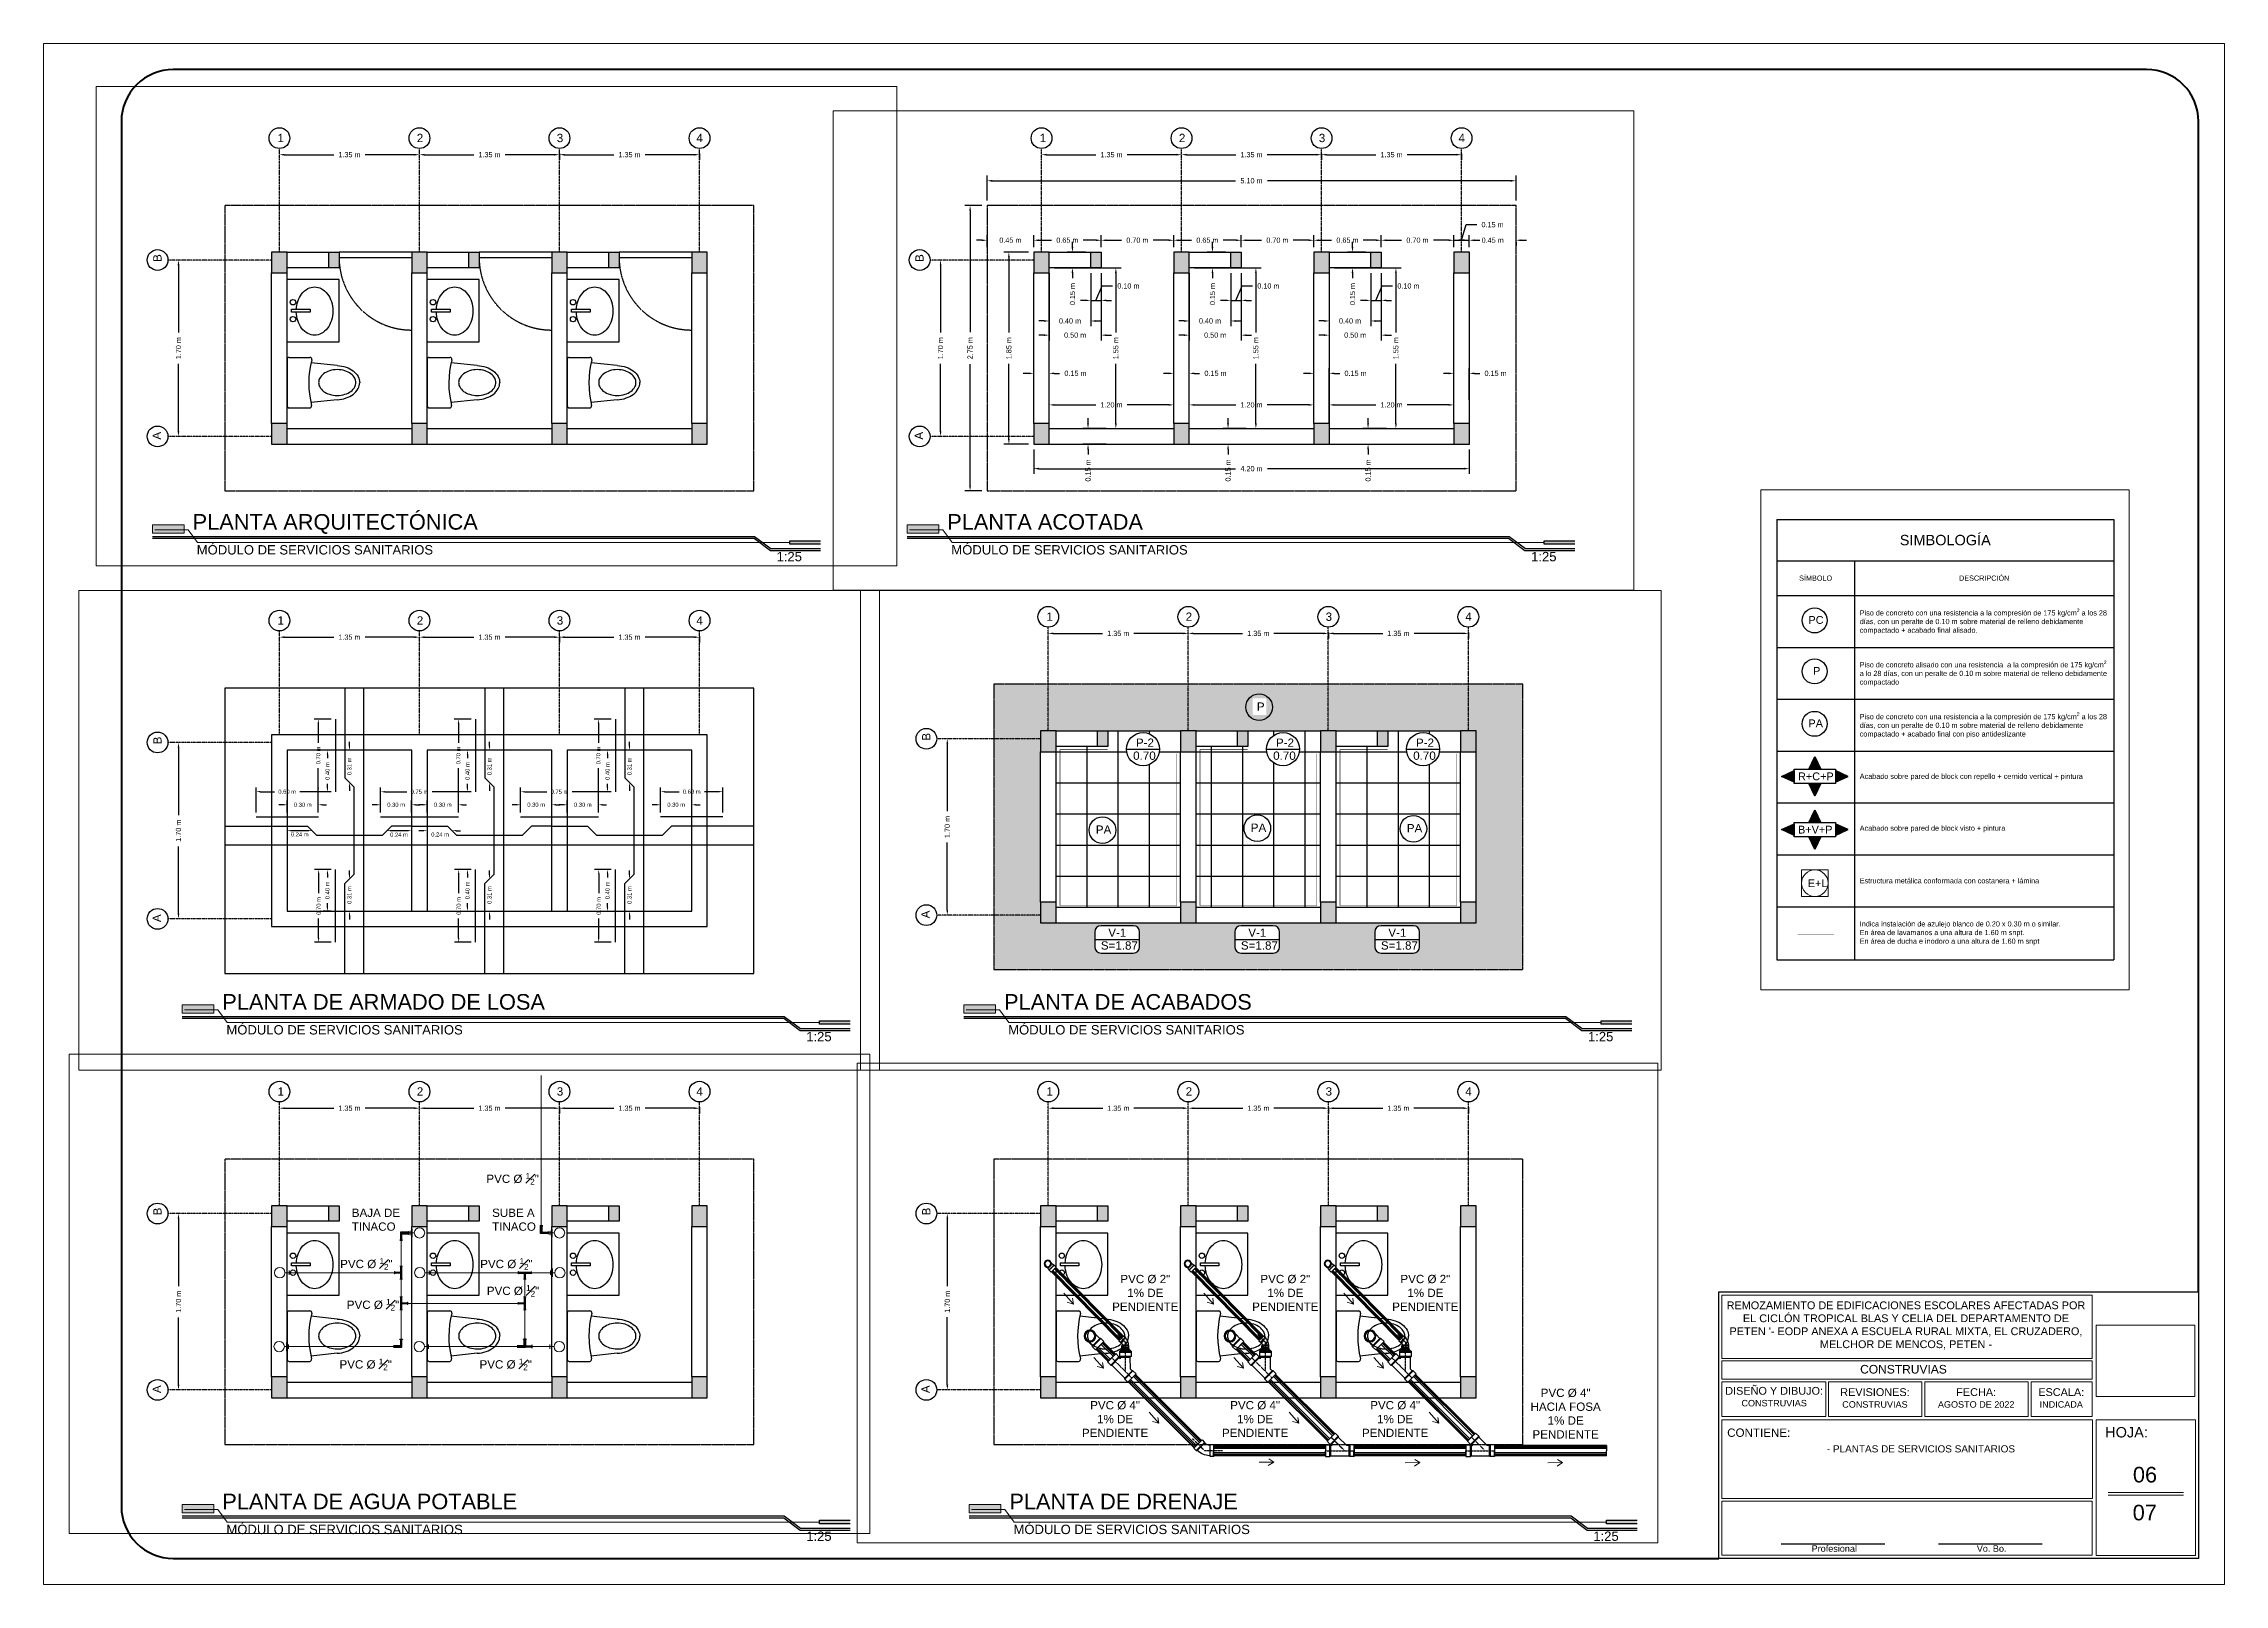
# Paper-space layout '6' of a CAD drawing. Header units: metres, sheet in millimetres. Extents: x 0 to 841, y 0 to 594.
# The model-space entities are those that its viewports show. They can reach past a viewport. Long polylines and large blocks are cut down to what shows.
import ezdxf

# ---------------------------------------------------------------- set-up
doc = ezdxf.new("R2010")
doc.units = ezdxf.units.M
doc.header["$MEASUREMENT"] = 0
for name, pattern in [('DASHDOT2', [0.5, 0.25, -0.125, 0, -0.125]), ('DASHED2', [0.375, 0.25, -0.125]), ('PHANTOM2', [1.25, 0.625, -0.125, 0.125, -0.125, 0.125, -0.125]), ('RAYITAS', [0.375, 0.25, -0.125])]:
    doc.linetypes.add(name, pattern=pattern)
for name, color, linetype, lineweight in [('.2', 70, 'Continuous', 20), ('0.1', 1, 'Continuous', 9), ('0.2', 2, 'Continuous', 20), ('0.3', 3, 'Continuous', 30), ('1.2', 6, 'Continuous', 120)]:
    doc.layers.add(name, color=color, linetype=linetype, lineweight=lineweight)
for name, color, linetype in [('0.05', 9, 'Continuous'), ('DRENAJE', 2, 'Continuous'), ('Layer2', 2, 'Continuous'), ('potable fria Tuberia', 2, 'Continuous'), ('PUERTAS', 1, 'Continuous'), ('RED DE TUBERIA', 1, 'Continuous'), ('TEXTOS', 2, 'Continuous'), ('tuberia drenajes', 7, 'Continuous'), ('Vistas', 7, 'Continuous')]:
    doc.layers.add(name, color=color, linetype=linetype)
doc.layers.add('No', color=7, linetype='Continuous', plot=False)
doc.styles.get("Standard").update_dxf_attribs({"font": 'arial.ttf'})
doc.styles.add('SWIS', font='swissi.ttf')
doc.dimstyles.new('1 a 25', dxfattribs={"dimtxt": 0.05, "dimasz": 0.05, "dimexe": 0.05, "dimexo": 0.05, "dimgap": 0.05, "dimtad": 0, "dimzin": 0, "dimdsep": 46, "dimtxsty": 'Standard', "dimcen": 0.09, "dimadec": 0, "dimazin": 0, "dimtfac": 1, "dimtofl": 0, "dimtmove": 0, "dimatfit": 3, "dimfxl": 1, "dimtolj": 1, "dimtzin": 0, "dimarcsym": 0})
doc.dimstyles.new('1 a 25 1.5mm', dxfattribs={"dimtxt": 0.04, "dimasz": 0.04, "dimexe": 0.04, "dimexo": 0.04, "dimgap": 0.04, "dimtad": 0, "dimzin": 0, "dimdsep": 46, "dimtxsty": 'Standard', "dimcen": 0.09, "dimadec": 0, "dimazin": 0, "dimtfac": 1, "dimtofl": 0, "dimtmove": 1, "dimatfit": 0, "dimfxl": 1, "dimtolj": 1, "dimtzin": 0, "dimarcsym": 0})
picture_1 = doc.add_image_def('image1.png', size_in_pixel=(352, 254))

psp = doc.layouts.new('6')

# ---------------------------------------------------------------- texts
at = {"layer": '0.2', "attachment_point": 1}
for s, width, heights, insert, char_height in [('\\pxqc;- PLANTAS DE SERVICIOS SANITARIOS', 102.516, [15.56], (672.72, 53.62), 2.75), ('\\pxqc;06', 15.1564, [0], (802.81, 45.31), 6)]:
    psp.add_mtext_dynamic_manual_height_columns(s, width=width, gutter_width=13.8, heights=heights, dxfattribs=dict(at, insert=insert, char_height=char_height))

msp = doc.modelspace()

# ---------------------------------------------------------------- texts
at = {"char_height": 0.08, "attachment_point": 1}
for s, insert in [('1', (259170.31081, 1878755.03811)), ('2', (259171.65347, 1878755.03811)), ('3', (259173.00272, 1878755.03811)), ('4', (259174.34891, 1878755.03811)), ('1', (259161.98077, 1878749.17861)), ('2', (259163.32343, 1878749.17861)), ('3', (259164.67268, 1878749.17861)), ('4', (259166.01887, 1878749.17861)), ('1', (259170.31081, 1878749.17861)), ('2', (259171.65347, 1878749.17861)), ('3', (259173.00272, 1878749.17861)), ('4', (259174.34891, 1878749.17861)), ('1', (259178.97631, 1878749.17861)), ('2', (259180.31897, 1878749.17861)), ('3', (259181.66822, 1878749.17861)), ('4', (259183.01441, 1878749.17861)), ('1', (259187.73115, 1878749.17861)), ('2', (259189.07381, 1878749.17861)), ('3', (259190.42306, 1878749.17861)), ('4', (259191.76925, 1878749.17861)), ('1', (259181.20751, 1878733.97368)), ('2', (259182.55017, 1878733.97368)), ('3', (259183.89942, 1878733.97368)), ('4', (259185.24561, 1878733.97368))]:
    msp.add_mtext_dynamic_manual_height_columns(s, width=0.08, gutter_width=1, heights=[0], dxfattribs=dict(at, insert=insert))
at = {"char_height": 0.08, "attachment_point": 1, "rotation": 90}
for s, insert in [('B', (259169.11247, 1878753.80361)), ('A', (259169.10613, 1878752.09078)), ('B', (259160.78243, 1878747.94411)), ('B', (259169.11247, 1878747.94411)), ('B', (259177.77797, 1878747.94411)), ('B', (259186.53281, 1878747.94411)), ('A', (259160.77609, 1878746.23128)), ('A', (259169.10613, 1878746.23128)), ('A', (259177.77163, 1878746.23128)), ('A', (259186.52647, 1878746.23128)), ('B', (259180.00917, 1878732.73917)), ('A', (259180.00283, 1878731.02635))]:
    msp.add_mtext_dynamic_manual_height_columns(s, width=0.08, gutter_width=1, heights=[0], dxfattribs=dict(at, insert=insert))
at = {"layer": '0.1', "attachment_point": 1}
for s, insert, char_height, width in [('{\\C1;PC}', (259161.20034, 1878766.06432), 0.15, 0.3951247), ('{\\C1;P}', (259161.29006, 1878765.08199), 0.15, 0.3951247), ('{\\C1;PA}', (259161.20034, 1878764.07161), 0.15, 0.3951247), ('{\\C1;P-2}', (259162.84384, 1878747.96412), 0.08, 4.6292668), ('{\\C1;P-2}', (259164.19384, 1878747.96412), 0.08, 4.6292668), ('{\\C1;P-2}', (259165.54384, 1878747.96412), 0.08, 4.6292668), ('{\\C1;0.70}', (259162.81737, 1878747.83911), 0.08, 4.6292668), ('{\\C1;0.70}', (259164.16737, 1878747.83911), 0.08, 4.6292668), ('{\\C1;0.70}', (259165.51737, 1878747.83911), 0.08, 4.6292668), ('{\\C1;PA}', (259162.45751, 1878747.12616), 0.08, 0.2107332), ('{\\C1;PA}', (259163.95131, 1878747.14447), 0.08, 0.2107332), ('{\\C1;PA}', (259165.45566, 1878747.13998), 0.08, 0.2107332)]:
    msp.add_mtext(s, dxfattribs=dict(at, insert=insert, char_height=char_height, width=width))
at = {"layer": '0.2', "char_height": 0.08, "attachment_point": 1}
for s, width, insert in [('\\A1;\\pxql;PVC Ø {\\H0.7x;\\S1#2;}"', 1.0174936, (259172.32417, 1878748.35297)), ('\\A1;\\pxql;BAJA DE TINACO', 0.5419556, (259171.02655, 1878748.00947)), ('\\A1;\\pxql;SUBE A TINACO', 0.5419556, (259172.37934, 1878748.00947)), ('\\A1;\\pxql;PVC Ø {\\H0.7x;\\S1#2;}"', 1.0174936, (259170.91456, 1878747.53188)), ('\\A1;\\pxql;PVC Ø {\\H0.7x;\\S1#2;}"', 1.0174936, (259172.26456, 1878747.53188)), ('\\A1;\\pxql;PVC Ø {\\H0.7x;\\S1#2;}"', 1.0174936, (259170.97832, 1878747.13889)), ('\\A1;\\pxql;PVC Ø {\\H0.7x;\\S1#2;}"', 1.0174936, (259172.32832, 1878747.273)), ('\\A1;\\pxql;PVC Ø {\\H0.7x;\\S1#2;}"', 1.0174936, (259170.90792, 1878746.56417)), ('\\A1;\\pxql;PVC Ø {\\H0.7x;\\S1#2;}"', 1.0174936, (259172.25792, 1878746.56417)), ('\\A1;\\pxqc;PVC Ø 2"\\P1% DE PENDIENTE', 0.6094993, (259181.8563, 1878732.16613)), ('\\A1;\\pxqc;PVC Ø 2"\\P1% DE PENDIENTE', 0.6094993, (259183.2063, 1878732.16613)), ('\\A1;\\pxqc;PVC Ø 2"\\P1% DE PENDIENTE', 0.6094993, (259184.5563, 1878732.16613)), ('\\A1;\\pxqc;PVC Ø 4"\\P1% DE PENDIENTE', 0.6623247, (259181.53862, 1878730.94984)), ('\\A1;\\pxqc;PVC Ø 4"\\P1% DE PENDIENTE', 0.6623247, (259182.88862, 1878730.94984)), ('\\A1;\\pxqc;PVC Ø 4"\\P1% DE PENDIENTE', 0.6623247, (259184.23862, 1878730.94984)), ('\\A1;\\pxqc;PVC Ø 4"\\PHACIA FOSA\\P1% DE PENDIENTE', 0.7250907, (259185.85094, 1878731.06895))]:
    msp.add_mtext_dynamic_manual_height_columns(s, width=width, gutter_width=2, heights=[0], dxfattribs=dict(at, insert=insert))
at = {"layer": 'TEXTOS', "attachment_point": 1}
for s, insert, char_height, width in [('{\\C1;R+C+P}', (259160.99963, 1878763.0493), 0.15, 13.019813), ('{\\C1;B+V+P}', (259160.99963, 1878762.02255), 0.15, 13.019813), ('{\\C1;E+L}', (259161.18646, 1878760.9886), 0.15, 13.019813), ('{\\C1;V-1}', (259162.57738, 1878746.13293), 0.08, 0.30898), ('{\\C1;V-1}', (259163.92738, 1878746.13293), 0.08, 0.30898), ('{\\C1;V-1}', (259165.27738, 1878746.13293), 0.08, 0.30898), ('{\\C1;S=1.87}', (259162.50574, 1878746.00963), 0.08, 0.30898), ('{\\C1;S=1.87}', (259163.85574, 1878746.00963), 0.08, 0.30898), ('{\\C1;S=1.87}', (259165.20574, 1878746.00963), 0.08, 0.30898)]:
    msp.add_mtext(s, dxfattribs=dict(at, insert=insert, char_height=char_height, width=width))

# ---------------------------------------------------------------- blocks, each defined once
blk = doc.blocks.new('*U195')
at = {"layer": '.2'}
h = blk.add_hatch(color=3, dxfattribs=at)
h.dxf.hatch_style = 1
h.paths.add_polyline_path([(0.406, 0.105), (0, 0.105), (0, 0.052), (0.406, 0.052)])
h.paths.add_polyline_path([(0.406, 0.052), (0, 0.052), (0, 0.027), (0.406, 0.027)])
h.paths.add_polyline_path([(0.406, 0.027), (0, 0.027), (0, 0), (0.406, 0)])
at = {"linetype": 'ByBlock', "ltscale": 0.5}
blk.add_hatch(color=3, dxfattribs=at).paths.add_polyline_path([(8.186, -0.098), (8.186, -0.143), (8.58, -0.143), (8.58, -0.098)])
at = {"layer": '.2'}
blk.add_lwpolyline([(0.406, 0), (0, 0), (0, 0.105), (0.406, 0.105)], close=True, dxfattribs=at)
blk.add_lwpolyline([(8.186, -0.12), (0.578, -0.12), (0.458, 0.04), (0.03, 0.04)], dxfattribs=at)
at = {"color": 1, "linetype": 'ByBlock', "ltscale": 0.5}
for p, q in [((0, -0.042), (7.733, -0.042)), ((0, -0.067), (7.728, -0.067)), ((7.728, -0.067), (7.938, -0.225)), ((7.728, -0.067), (7.938, -0.225)), ((7.733, -0.042), (7.943, -0.2)), ((7.733, -0.042), (7.943, -0.2)), ((7.938, -0.225), (8.58, -0.225)), ((7.938, -0.225), (8.58, -0.225)), ((7.943, -0.2), (8.58, -0.2)), ((7.943, -0.2), (8.58, -0.2))]:
    blk.add_line(p, q, dxfattribs=at)
at = {"color": 3, "linetype": 'ByBlock'}
for p, q in [((8.186, -0.143), (8.186, -0.098)), ((8.186, -0.098), (8.58, -0.098)), ((8.58, -0.143), (8.186, -0.143))]:
    blk.add_line(p, q, dxfattribs=at)
at = {"color": 2, "style": 'SWIS'}
for tag, p, height in [('TITULO', (0.515, 0.044), 0.2), ('AMBIENTE', (0.568, -0.275), 0.12), ('ESCALA', (8.017, -0.362), 0.12)]:
    blk.add_attdef(tag, p, '', height=height, dxfattribs=at)
blk = doc.blocks.new('FORMATOSANJUANERMITA')
blk.add_lwpolyline([(0, 0), (841, 0), (841, 594), (0, 594)], close=True)
at = {"layer": '0.1'}
for points in [[(647.2, 111.5), (789.98, 111.5), (789.98, 87.04), (647.2, 87.04)], [(647.2, 86.14), (789.98, 86.14), (789.98, 79.08), (647.2, 79.08)], [(647.2, 78.07), (687.27, 78.07), (687.27, 64.71), (647.2, 64.71)], [(688.37, 78.07), (724.37, 78.07), (724.37, 64.71), (688.37, 64.71)], [(725.47, 78.07), (765.34, 78.07), (765.34, 64.71), (725.47, 64.71)], [(766.44, 78.07), (789.98, 78.07), (789.98, 64.71), (766.44, 64.71)], [(647.2, 63.44), (790.09, 63.44), (790.09, 33.14), (647.2, 33.14)], [(791.59, 11.12), (829.9, 11.12), (829.9, 63.41), (791.59, 63.41)], [(647.2, 32.14), (790.06, 32.14), (790.06, 11.23), (647.2, 11.23)]]:
    blk.add_lwpolyline(points, close=True, dxfattribs=at)
at = {"layer": '0.2'}
for p, q in [((825.27, 35.44), (796.21, 35.44)), ((825.27, 34.44), (796.21, 34.44))]:
    blk.add_line(p, q, dxfattribs=at)
at = {"layer": '0.3'}
for p, q in [((670.08, 15.69), (710.08, 15.69)), ((730.77, 15.69), (770.77, 15.69))]:
    blk.add_line(p, q, dxfattribs=at)
blk.add_lwpolyline([(646.09, 112.75), (831, 112.75), (831, 10), (646.09, 10)], close=True, dxfattribs=at)
at = {"layer": '1.2'}
blk.add_lwpolyline([(831, 112.75), (831, 564, 0.414214), (811, 584), (50, 584, 0.414214), (30, 564), (30, 30, 0.414214), (50, 10), (646.09, 10)], format="xyb", dxfattribs=at)
at = {"layer": '0.2', "attachment_point": 1}
for s, width, heights, insert, char_height in [("\\pxqc;REMOZAMIENTO DE EDIFICACIONES ESCOLARES AFECTADAS POR EL CICLÓN TROPICAL BLAS Y CELIA DEL DEPARTAMENTO DE PETEN '- EODP ANEXA A ESCUELA RURAL MIXTA, EL CRUZADERO, MELCHOR DE MENCOS, PETEN -", 139.6692, [0], (648.37, 109.09), 3), ('\\pxqc;CONSTRUVIAS', 100.8173, [0], (666.83, 84.6), 3.313), ('\\pxqc;DISEÑO Y DIBUJO:\\P{\\H0.83333x;CONSTRUVIAS}', 40.1744, [16.03], (647.28, 76.12), 3), ('\\pxqc;REVISIONES:\\P{\\H0.83333x;CONSTRUVIAS}', 40.1744, [16.03], (686.15, 75.62), 3), ('\\pxqc;FECHA:\\P{\\H0.83333x;AGOSTO DE 2022}', 40.1744, [16.03], (725.19, 75.62), 3), ('\\pxqc;ESCALA:\\P{\\H0.83333x;INDICADA}', 23.8486, [16.03], (766.16, 75.62), 3), ('\\pxqc;CONTIENE:', 40.1744, [5.72], (641.34, 60.08), 3.2), ('\\pxqc;HOJA:', 15.1564, [0], (795.69, 60.64), 4), ('\\pxqc;07', 15.1564, [0], (802.72, 30.69), 6), ('\\pxqc;Profesional ', 15.1564, [0], (682.98, 15.05), 2.5), ('\\pxqc;Vo. Bo. ', 15.1564, [0], (743.67, 15.05), 2.5)]:
    blk.add_mtext_dynamic_manual_height_columns(s, width=width, gutter_width=13.8, heights=heights, dxfattribs=dict(at, insert=insert, char_height=char_height))
image = blk.add_image(picture_1, insert=(791.59, 72.41), size_in_units=(38.07, 27.47))
image.dxf.flags = 7
blk = doc.blocks.new('WC')
for p, q in [((-0.018, 0.243), (-0.217, 0.243)), ((0, -0.225), (0, 0.225)), ((-0.482, 0.165), (-0.228, 0.192)), ((-0.482, -0.165), (-0.229, -0.192)), ((-0.018, -0.243), (-0.218, -0.243))]:
    blk.add_line(p, q)
for points in [[(-0.482, 0.165, 0.074257), (-0.568, 0.148, 0.085366), (-0.636, 0.113, 0.106188), (-0.684, 0.058, 0.127728), (-0.699, -0.001, 0.126597)], [(-0.482, -0.165, -0.074257), (-0.568, -0.148, -0.085366), (-0.636, -0.113, -0.106188), (-0.684, -0.058, -0.127728), (-0.699, 0.001, -0.126597)]]:
    blk.add_lwpolyline(points, format="xyb")
blk.add_lwpolyline([(-0.662, -0.001, 0.127728), (-0.652, -0.042, 0.106188), (-0.614, -0.085, 0.085366), (-0.557, -0.114, 0.074848), (-0.482, -0.125, 0.074848), (-0.408, -0.114, 0.085366), (-0.351, -0.085, 0.106188), (-0.313, -0.042, 0.127728), (-0.303, -0.001, 0.127728), (-0.313, 0.04, 0.106188), (-0.351, 0.084, 0.085366), (-0.408, 0.112, 0.074848), (-0.482, 0.124, 0.074848), (-0.557, 0.112, 0.085366), (-0.614, 0.084, 0.106188), (-0.652, 0.04, 0.127728)], format="xyb", close=True)
for centre, radius, start, end in [((-1.096, 0.002), 0.888, 345.4989, 14.2162), ((-0.217, 0.225), 0.0185, 90, 194.2162), ((-0.018, 0.225), 0.0185, 0, 90), ((-0.218, -0.225), 0.0185, 165.4989, 270), ((-0.018, -0.225), 0.0185, 270, 360)]:
    blk.add_arc(centre, radius, start, end)
blk = doc.blocks.new('*D221')
at = {"color": 0, "lineweight": -2, "transparency": 16777216}
for p, q in [((259178.469, 1878748.537), (259178.469, 1878748.776)), ((259178.519, 1878748.726), (259180.866, 1878748.726)), ((259183.519, 1878748.726), (259181.172, 1878748.726)), ((259183.569, 1878748.537), (259183.569, 1878748.776))]:
    blk.add_line(p, q, dxfattribs=at)
at = {"color": 0, "transparency": 16777216}
for points in [[(259178.519, 1878748.734), (259178.519, 1878748.717), (259178.469, 1878748.726)], [(259183.519, 1878748.734), (259183.519, 1878748.717), (259183.569, 1878748.726)]]:
    blk.add_solid(points, dxfattribs=at)
at = {"layer": 'Defpoints', "color": 0, "transparency": 16777216}
for p in [(259183.569, 1878748.726), (259178.469, 1878748.487), (259183.569, 1878748.487)]:
    blk.add_point(p, dxfattribs=at)
at = {"color": 0, "transparency": 16777216, "insert": (259181.019, 1878748.726), "char_height": 0.05, "attachment_point": 5}
blk.add_mtext('\\A1;5.10 m', dxfattribs=at)
blk = doc.blocks.new('*D257')
at = {"color": 0, "lineweight": -2, "transparency": 16777216}
for p, q in [((259179.119, 1878747.887), (259179.761, 1878747.887)), ((259179.711, 1878747.837), (259179.711, 1878747.263)), ((259179.711, 1878746.387), (259179.711, 1878746.961)), ((259179.119, 1878746.337), (259179.761, 1878746.337))]:
    blk.add_line(p, q, dxfattribs=at)
at = {"color": 0, "transparency": 16777216}
for points in [[(259179.703, 1878747.837), (259179.72, 1878747.837), (259179.711, 1878747.887)], [(259179.703, 1878746.387), (259179.72, 1878746.387), (259179.711, 1878746.337)]]:
    blk.add_solid(points, dxfattribs=at)
at = {"layer": 'Defpoints', "color": 0, "transparency": 16777216}
for p in [(259179.069, 1878747.887), (259179.069, 1878746.337), (259179.711, 1878746.337)]:
    blk.add_point(p, dxfattribs=at)
at = {"color": 0, "transparency": 16777216, "insert": (259179.711, 1878747.112), "char_height": 0.05, "attachment_point": 5, "rotation": 90}
blk.add_mtext('\\A1;1.55 m', dxfattribs=at)
blk = doc.blocks.new('*D258')
at = {"color": 0, "lineweight": -2, "transparency": 16777216}
for p, q in [((259178.919, 1878748.087), (259178.919, 1878748.203)), ((259179.569, 1878748.087), (259179.569, 1878748.203)), ((259178.969, 1878748.153), (259179.091, 1878748.153)), ((259179.519, 1878748.153), (259179.397, 1878748.153))]:
    blk.add_line(p, q, dxfattribs=at)
at = {"color": 0, "transparency": 16777216}
for points in [[(259178.969, 1878748.161), (259178.969, 1878748.144), (259178.919, 1878748.153)], [(259179.519, 1878748.161), (259179.519, 1878748.144), (259179.569, 1878748.153)]]:
    blk.add_solid(points, dxfattribs=at)
at = {"layer": 'Defpoints', "color": 0, "transparency": 16777216}
for p in [(259178.919, 1878748.037), (259179.569, 1878748.153), (259179.569, 1878748.037)]:
    blk.add_point(p, dxfattribs=at)
at = {"color": 0, "transparency": 16777216, "insert": (259179.244, 1878748.153), "char_height": 0.05, "attachment_point": 5}
blk.add_mtext('\\A1;0.65 m', dxfattribs=at)
blk = doc.blocks.new('*D259')
at = {"color": 0, "lineweight": -2, "transparency": 16777216}
for p, q in [((259179.569, 1878748.087), (259179.569, 1878748.203)), ((259180.269, 1878748.087), (259180.269, 1878748.203)), ((259179.619, 1878748.153), (259179.766, 1878748.153)), ((259180.219, 1878748.153), (259180.072, 1878748.153))]:
    blk.add_line(p, q, dxfattribs=at)
at = {"color": 0, "transparency": 16777216}
for points in [[(259179.619, 1878748.161), (259179.619, 1878748.144), (259179.569, 1878748.153)], [(259180.219, 1878748.161), (259180.219, 1878748.144), (259180.269, 1878748.153)]]:
    blk.add_solid(points, dxfattribs=at)
at = {"layer": 'Defpoints', "color": 0, "transparency": 16777216}
for p in [(259179.569, 1878748.037), (259180.269, 1878748.153), (259180.269, 1878748.037)]:
    blk.add_point(p, dxfattribs=at)
at = {"color": 0, "transparency": 16777216, "insert": (259179.919, 1878748.153), "char_height": 0.05, "attachment_point": 5}
blk.add_mtext('\\A1;0.70 m', dxfattribs=at)
blk = doc.blocks.new('*D260')
at = {"color": 0, "lineweight": -2, "transparency": 16777216}
for p, q in [((259180.269, 1878748.087), (259180.269, 1878748.203)), ((259180.919, 1878748.087), (259180.919, 1878748.203)), ((259180.319, 1878748.153), (259180.441, 1878748.153)), ((259180.869, 1878748.153), (259180.747, 1878748.153))]:
    blk.add_line(p, q, dxfattribs=at)
at = {"color": 0, "transparency": 16777216}
for points in [[(259180.319, 1878748.161), (259180.319, 1878748.144), (259180.269, 1878748.153)], [(259180.869, 1878748.161), (259180.869, 1878748.144), (259180.919, 1878748.153)]]:
    blk.add_solid(points, dxfattribs=at)
at = {"layer": 'Defpoints', "color": 0, "transparency": 16777216}
for p in [(259180.269, 1878748.037), (259180.919, 1878748.153), (259180.919, 1878748.037)]:
    blk.add_point(p, dxfattribs=at)
at = {"color": 0, "transparency": 16777216, "insert": (259180.594, 1878748.153), "char_height": 0.05, "attachment_point": 5}
blk.add_mtext('\\A1;0.65 m', dxfattribs=at)
blk = doc.blocks.new('*D261')
at = {"color": 0, "lineweight": -2, "transparency": 16777216}
for p, q in [((259180.919, 1878748.087), (259180.919, 1878748.203)), ((259181.619, 1878748.087), (259181.619, 1878748.203)), ((259180.969, 1878748.153), (259181.116, 1878748.153)), ((259181.569, 1878748.153), (259181.422, 1878748.153))]:
    blk.add_line(p, q, dxfattribs=at)
at = {"color": 0, "transparency": 16777216}
for points in [[(259180.969, 1878748.161), (259180.969, 1878748.144), (259180.919, 1878748.153)], [(259181.569, 1878748.161), (259181.569, 1878748.144), (259181.619, 1878748.153)]]:
    blk.add_solid(points, dxfattribs=at)
at = {"layer": 'Defpoints', "color": 0, "transparency": 16777216}
for p in [(259180.919, 1878748.037), (259181.619, 1878748.153), (259181.619, 1878748.037)]:
    blk.add_point(p, dxfattribs=at)
at = {"color": 0, "transparency": 16777216, "insert": (259181.269, 1878748.153), "char_height": 0.05, "attachment_point": 5}
blk.add_mtext('\\A1;0.70 m', dxfattribs=at)
blk = doc.blocks.new('*D262')
at = {"color": 0, "lineweight": -2, "transparency": 16777216}
for p, q in [((259181.619, 1878748.087), (259181.619, 1878748.203)), ((259182.269, 1878748.087), (259182.269, 1878748.203)), ((259181.669, 1878748.153), (259181.791, 1878748.153)), ((259182.219, 1878748.153), (259182.097, 1878748.153))]:
    blk.add_line(p, q, dxfattribs=at)
at = {"color": 0, "transparency": 16777216}
for points in [[(259181.669, 1878748.161), (259181.669, 1878748.144), (259181.619, 1878748.153)], [(259182.219, 1878748.161), (259182.219, 1878748.144), (259182.269, 1878748.153)]]:
    blk.add_solid(points, dxfattribs=at)
at = {"layer": 'Defpoints', "color": 0, "transparency": 16777216}
for p in [(259181.619, 1878748.037), (259182.269, 1878748.153), (259182.269, 1878748.037)]:
    blk.add_point(p, dxfattribs=at)
at = {"color": 0, "transparency": 16777216, "insert": (259181.944, 1878748.153), "char_height": 0.05, "attachment_point": 5}
blk.add_mtext('\\A1;0.65 m', dxfattribs=at)
blk = doc.blocks.new('*D263')
at = {"color": 0, "lineweight": -2, "transparency": 16777216}
for p, q in [((259182.269, 1878748.087), (259182.269, 1878748.203)), ((259182.969, 1878748.087), (259182.969, 1878748.203)), ((259182.319, 1878748.153), (259182.466, 1878748.153)), ((259182.919, 1878748.153), (259182.772, 1878748.153))]:
    blk.add_line(p, q, dxfattribs=at)
at = {"color": 0, "transparency": 16777216}
for points in [[(259182.319, 1878748.161), (259182.319, 1878748.144), (259182.269, 1878748.153)], [(259182.919, 1878748.161), (259182.919, 1878748.144), (259182.969, 1878748.153)]]:
    blk.add_solid(points, dxfattribs=at)
at = {"layer": 'Defpoints', "color": 0, "transparency": 16777216}
for p in [(259182.269, 1878748.037), (259182.969, 1878748.153), (259182.969, 1878748.037)]:
    blk.add_point(p, dxfattribs=at)
at = {"color": 0, "transparency": 16777216, "insert": (259182.619, 1878748.153), "char_height": 0.05, "attachment_point": 5}
blk.add_mtext('\\A1;0.70 m', dxfattribs=at)
blk = doc.blocks.new('*D264')
at = {"color": 0, "lineweight": -2, "transparency": 16777216}
for p, q in [((259182.969, 1878748.087), (259182.969, 1878748.203)), ((259183.044, 1878748.153), (259183.09, 1878748.303)), ((259183.09, 1878748.303), (259183.19, 1878748.303)), ((259183.119, 1878748.087), (259183.119, 1878748.203)), ((259182.919, 1878748.153), (259182.869, 1878748.153)), ((259182.969, 1878748.153), (259183.119, 1878748.153)), ((259183.169, 1878748.153), (259183.219, 1878748.153))]:
    blk.add_line(p, q, dxfattribs=at)
at = {"color": 0, "transparency": 16777216}
for points in [[(259182.919, 1878748.161), (259182.919, 1878748.144), (259182.969, 1878748.153)], [(259183.169, 1878748.161), (259183.169, 1878748.144), (259183.119, 1878748.153)]]:
    blk.add_solid(points, dxfattribs=at)
at = {"layer": 'Defpoints', "color": 0, "transparency": 16777216}
for p in [(259182.969, 1878748.037), (259183.119, 1878748.153), (259183.119, 1878748.037)]:
    blk.add_point(p, dxfattribs=at)
at = {"color": 0, "transparency": 16777216, "insert": (259183.343, 1878748.303), "char_height": 0.05, "attachment_point": 5}
blk.add_mtext('\\A1;0.15 m', dxfattribs=at)
blk = doc.blocks.new('*D265')
at = {"color": 0, "lineweight": -2, "transparency": 16777216}
for p, q in [((259183.119, 1878748.087), (259183.119, 1878748.203)), ((259183.069, 1878748.153), (259183.019, 1878748.153)), ((259183.569, 1878748.135), (259183.569, 1878748.103)), ((259183.619, 1878748.153), (259183.669, 1878748.153))]:
    blk.add_line(p, q, dxfattribs=at)
at = {"color": 0, "transparency": 16777216}
for points in [[(259183.069, 1878748.161), (259183.069, 1878748.144), (259183.119, 1878748.153)], [(259183.619, 1878748.161), (259183.619, 1878748.144), (259183.569, 1878748.153)]]:
    blk.add_solid(points, dxfattribs=at)
at = {"layer": 'Defpoints', "color": 0, "transparency": 16777216}
for p in [(259183.569, 1878748.185), (259183.119, 1878748.037), (259183.569, 1878748.153)]:
    blk.add_point(p, dxfattribs=at)
at = {"color": 0, "transparency": 16777216, "insert": (259183.344, 1878748.153), "char_height": 0.05, "attachment_point": 5}
blk.add_mtext('\\A1;0.45 m', dxfattribs=at)
blk = doc.blocks.new('*D266')
at = {"color": 0, "lineweight": -2, "transparency": 16777216}
for p, q in [((259178.469, 1878748.087), (259178.469, 1878748.203)), ((259178.919, 1878748.087), (259178.919, 1878748.203)), ((259178.419, 1878748.153), (259178.369, 1878748.153)), ((259178.969, 1878748.153), (259179.019, 1878748.153))]:
    blk.add_line(p, q, dxfattribs=at)
at = {"color": 0, "transparency": 16777216}
for points in [[(259178.419, 1878748.161), (259178.419, 1878748.144), (259178.469, 1878748.153)], [(259178.969, 1878748.161), (259178.969, 1878748.144), (259178.919, 1878748.153)]]:
    blk.add_solid(points, dxfattribs=at)
at = {"layer": 'Defpoints', "color": 0, "transparency": 16777216}
for p in [(259178.469, 1878748.153), (259178.469, 1878748.037), (259178.919, 1878748.037)]:
    blk.add_point(p, dxfattribs=at)
at = {"color": 0, "transparency": 16777216, "insert": (259178.694, 1878748.153), "char_height": 0.05, "attachment_point": 5}
blk.add_mtext('\\A1;0.45 m', dxfattribs=at)
blk = doc.blocks.new('*D267')
at = {"color": 0, "lineweight": -2, "transparency": 16777216}
for p, q in [((259179.069, 1878747.837), (259179.069, 1878747.188)), ((259179.569, 1878747.837), (259179.569, 1878747.188)), ((259179.019, 1878747.238), (259178.969, 1878747.238)), ((259179.619, 1878747.238), (259179.669, 1878747.238))]:
    blk.add_line(p, q, dxfattribs=at)
at = {"color": 0, "transparency": 16777216}
for points in [[(259179.019, 1878747.246), (259179.019, 1878747.23), (259179.069, 1878747.238)], [(259179.619, 1878747.246), (259179.619, 1878747.23), (259179.569, 1878747.238)]]:
    blk.add_solid(points, dxfattribs=at)
at = {"layer": 'Defpoints', "color": 0, "transparency": 16777216}
for p in [(259179.069, 1878747.887), (259179.569, 1878747.887), (259179.569, 1878747.238)]:
    blk.add_point(p, dxfattribs=at)
at = {"color": 0, "transparency": 16777216, "insert": (259179.319, 1878747.238), "char_height": 0.05, "attachment_point": 5}
blk.add_mtext('\\A1;0.50 m', dxfattribs=at)
blk = doc.blocks.new('*D268')
at = {"color": 0, "lineweight": -2, "transparency": 16777216}
for p, q in [((259179.069, 1878746.387), (259179.069, 1878746.616)), ((259179.119, 1878746.566), (259179.519, 1878746.566)), ((259180.219, 1878746.566), (259179.82, 1878746.566)), ((259180.269, 1878746.387), (259180.269, 1878746.616))]:
    blk.add_line(p, q, dxfattribs=at)
at = {"color": 0, "transparency": 16777216}
for points in [[(259179.119, 1878746.574), (259179.119, 1878746.557), (259179.069, 1878746.566)], [(259180.219, 1878746.574), (259180.219, 1878746.557), (259180.269, 1878746.566)]]:
    blk.add_solid(points, dxfattribs=at)
at = {"layer": 'Defpoints', "color": 0, "transparency": 16777216}
for p in [(259180.269, 1878746.566), (259179.069, 1878746.337), (259180.269, 1878746.337)]:
    blk.add_point(p, dxfattribs=at)
at = {"color": 0, "transparency": 16777216, "insert": (259179.669, 1878746.566), "char_height": 0.05, "attachment_point": 5}
blk.add_mtext('\\A1;1.20 m', dxfattribs=at)
blk = doc.blocks.new('*D222')
at = {"color": 0, "lineweight": -2, "transparency": 16777216}
for p, q in [((259180.419, 1878746.387), (259180.419, 1878746.616)), ((259180.469, 1878746.566), (259180.869, 1878746.566)), ((259181.569, 1878746.566), (259181.17, 1878746.566)), ((259181.619, 1878746.387), (259181.619, 1878746.616))]:
    blk.add_line(p, q, dxfattribs=at)
at = {"color": 0, "transparency": 16777216}
for points in [[(259180.469, 1878746.574), (259180.469, 1878746.557), (259180.419, 1878746.566)], [(259181.569, 1878746.574), (259181.569, 1878746.557), (259181.619, 1878746.566)]]:
    blk.add_solid(points, dxfattribs=at)
at = {"layer": 'Defpoints', "color": 0, "transparency": 16777216}
for p in [(259181.619, 1878746.566), (259180.419, 1878746.337), (259181.619, 1878746.337)]:
    blk.add_point(p, dxfattribs=at)
at = {"color": 0, "transparency": 16777216, "insert": (259181.019, 1878746.566), "char_height": 0.05, "attachment_point": 5}
blk.add_mtext('\\A1;1.20 m', dxfattribs=at)
blk = doc.blocks.new('*D223')
at = {"color": 0, "lineweight": -2, "transparency": 16777216}
for p, q in [((259181.769, 1878746.387), (259181.769, 1878746.616)), ((259181.819, 1878746.566), (259182.219, 1878746.566)), ((259182.919, 1878746.566), (259182.52, 1878746.566)), ((259182.969, 1878746.387), (259182.969, 1878746.616))]:
    blk.add_line(p, q, dxfattribs=at)
at = {"color": 0, "transparency": 16777216}
for points in [[(259181.819, 1878746.574), (259181.819, 1878746.557), (259181.769, 1878746.566)], [(259182.919, 1878746.574), (259182.919, 1878746.557), (259182.969, 1878746.566)]]:
    blk.add_solid(points, dxfattribs=at)
at = {"layer": 'Defpoints', "color": 0, "transparency": 16777216}
for p in [(259182.969, 1878746.566), (259181.769, 1878746.337), (259182.969, 1878746.337)]:
    blk.add_point(p, dxfattribs=at)
at = {"color": 0, "transparency": 16777216, "insert": (259182.369, 1878746.566), "char_height": 0.05, "attachment_point": 5}
blk.add_mtext('\\A1;1.20 m', dxfattribs=at)
blk = doc.blocks.new('*D269')
at = {"color": 0, "lineweight": -2, "transparency": 16777216}
for p, q in [((259178.869, 1878748.037), (259178.63, 1878748.037)), ((259178.68, 1878747.987), (259178.68, 1878747.263)), ((259178.68, 1878746.237), (259178.68, 1878746.961)), ((259178.869, 1878746.187), (259178.63, 1878746.187))]:
    blk.add_line(p, q, dxfattribs=at)
at = {"color": 0, "transparency": 16777216}
for points in [[(259178.671, 1878747.987), (259178.688, 1878747.987), (259178.68, 1878748.037)], [(259178.671, 1878746.237), (259178.688, 1878746.237), (259178.68, 1878746.187)]]:
    blk.add_solid(points, dxfattribs=at)
at = {"layer": 'Defpoints', "color": 0, "transparency": 16777216}
for p in [(259178.68, 1878748.037), (259178.919, 1878748.037), (259178.919, 1878746.187)]:
    blk.add_point(p, dxfattribs=at)
at = {"color": 0, "transparency": 16777216, "insert": (259178.68, 1878747.112), "char_height": 0.05, "attachment_point": 5, "rotation": 90}
blk.add_mtext('\\A1;1.85 m', dxfattribs=at)
blk = doc.blocks.new('*D270')
at = {"color": 0, "lineweight": -2, "transparency": 16777216}
for p, q in [((259178.919, 1878746.137), (259178.919, 1878745.901)), ((259183.119, 1878746.137), (259183.119, 1878745.901)), ((259178.969, 1878745.951), (259180.865, 1878745.951)), ((259183.069, 1878745.951), (259181.173, 1878745.951))]:
    blk.add_line(p, q, dxfattribs=at)
at = {"color": 0, "transparency": 16777216}
for points in [[(259178.969, 1878745.96), (259178.969, 1878745.943), (259178.919, 1878745.951)], [(259183.069, 1878745.96), (259183.069, 1878745.943), (259183.119, 1878745.951)]]:
    blk.add_solid(points, dxfattribs=at)
at = {"layer": 'Defpoints', "color": 0, "transparency": 16777216}
for p in [(259178.919, 1878746.187), (259183.119, 1878746.187), (259183.119, 1878745.951)]:
    blk.add_point(p, dxfattribs=at)
at = {"color": 0, "transparency": 16777216, "insert": (259181.019, 1878745.951), "char_height": 0.05, "attachment_point": 5}
blk.add_mtext('\\A1;4.20 m', dxfattribs=at)
blk = doc.blocks.new('*D224')
at = {"color": 0, "lineweight": -2, "transparency": 16777216}
for p, q in [((259180.269, 1878746.616), (259180.269, 1878746.92)), ((259180.419, 1878746.616), (259180.419, 1878746.92)), ((259180.219, 1878746.87), (259180.169, 1878746.87)), ((259180.469, 1878746.87), (259180.519, 1878746.87))]:
    blk.add_line(p, q, dxfattribs=at)
at = {"color": 0, "transparency": 16777216}
for points in [[(259180.219, 1878746.878), (259180.219, 1878746.861), (259180.269, 1878746.87)], [(259180.469, 1878746.878), (259180.469, 1878746.861), (259180.419, 1878746.87)]]:
    blk.add_solid(points, dxfattribs=at)
at = {"layer": 'Defpoints', "color": 0, "transparency": 16777216}
for p in [(259180.419, 1878746.87), (259180.269, 1878746.566), (259180.419, 1878746.566)]:
    blk.add_point(p, dxfattribs=at)
at = {"color": 0, "transparency": 16777216, "insert": (259180.672, 1878746.87), "char_height": 0.05, "attachment_point": 5}
blk.add_mtext('\\A1;0.15 m', dxfattribs=at)
blk = doc.blocks.new('*D225')
at = {"color": 0, "lineweight": -2, "transparency": 16777216}
for p, q in [((259178.919, 1878746.616), (259178.919, 1878746.92)), ((259179.069, 1878746.616), (259179.069, 1878746.92)), ((259178.869, 1878746.87), (259178.819, 1878746.87)), ((259179.119, 1878746.87), (259179.169, 1878746.87))]:
    blk.add_line(p, q, dxfattribs=at)
at = {"color": 0, "transparency": 16777216}
for points in [[(259178.869, 1878746.878), (259178.869, 1878746.861), (259178.919, 1878746.87)], [(259179.119, 1878746.878), (259179.119, 1878746.861), (259179.069, 1878746.87)]]:
    blk.add_solid(points, dxfattribs=at)
at = {"layer": 'Defpoints', "color": 0, "transparency": 16777216}
for p in [(259179.069, 1878746.87), (259178.919, 1878746.566), (259179.069, 1878746.566)]:
    blk.add_point(p, dxfattribs=at)
at = {"color": 0, "transparency": 16777216, "insert": (259179.322, 1878746.87), "char_height": 0.05, "attachment_point": 5}
blk.add_mtext('\\A1;0.15 m', dxfattribs=at)
blk = doc.blocks.new('*D226')
at = {"color": 0, "lineweight": -2, "transparency": 16777216}
for p, q in [((259181.619, 1878746.616), (259181.619, 1878746.92)), ((259181.769, 1878746.616), (259181.769, 1878746.92)), ((259181.569, 1878746.87), (259181.519, 1878746.87)), ((259181.819, 1878746.87), (259181.869, 1878746.87))]:
    blk.add_line(p, q, dxfattribs=at)
at = {"color": 0, "transparency": 16777216}
for points in [[(259181.569, 1878746.878), (259181.569, 1878746.861), (259181.619, 1878746.87)], [(259181.819, 1878746.878), (259181.819, 1878746.861), (259181.769, 1878746.87)]]:
    blk.add_solid(points, dxfattribs=at)
at = {"layer": 'Defpoints', "color": 0, "transparency": 16777216}
for p in [(259181.769, 1878746.87), (259181.619, 1878746.566), (259181.769, 1878746.566)]:
    blk.add_point(p, dxfattribs=at)
at = {"color": 0, "transparency": 16777216, "insert": (259182.022, 1878746.87), "char_height": 0.05, "attachment_point": 5}
blk.add_mtext('\\A1;0.15 m', dxfattribs=at)
blk = doc.blocks.new('*D227')
at = {"color": 0, "lineweight": -2, "transparency": 16777216}
for p, q in [((259182.969, 1878746.616), (259182.969, 1878746.92)), ((259183.119, 1878746.616), (259183.119, 1878746.92)), ((259182.919, 1878746.87), (259182.869, 1878746.87)), ((259183.169, 1878746.87), (259183.219, 1878746.87))]:
    blk.add_line(p, q, dxfattribs=at)
at = {"color": 0, "transparency": 16777216}
for points in [[(259182.919, 1878746.878), (259182.919, 1878746.861), (259182.969, 1878746.87)], [(259183.169, 1878746.878), (259183.169, 1878746.861), (259183.119, 1878746.87)]]:
    blk.add_solid(points, dxfattribs=at)
at = {"layer": 'Defpoints', "color": 0, "transparency": 16777216}
for p in [(259183.119, 1878746.87), (259182.969, 1878746.566), (259183.119, 1878746.566)]:
    blk.add_point(p, dxfattribs=at)
at = {"color": 0, "transparency": 16777216, "insert": (259183.372, 1878746.87), "char_height": 0.05, "attachment_point": 5}
blk.add_mtext('\\A1;0.15 m', dxfattribs=at)
blk = doc.blocks.new('*D271')
at = {"color": 0, "lineweight": -2, "transparency": 16777216}
for p, q in [((259179.619, 1878746.337), (259179.393, 1878746.337)), ((259179.443, 1878746.387), (259179.443, 1878746.437)), ((259179.619, 1878746.187), (259179.393, 1878746.187)), ((259179.443, 1878746.137), (259179.443, 1878746.087))]:
    blk.add_line(p, q, dxfattribs=at)
at = {"color": 0, "transparency": 16777216}
for points in [[(259179.434, 1878746.387), (259179.451, 1878746.387), (259179.443, 1878746.337)], [(259179.434, 1878746.137), (259179.451, 1878746.137), (259179.443, 1878746.187)]]:
    blk.add_solid(points, dxfattribs=at)
at = {"layer": 'Defpoints', "color": 0, "transparency": 16777216}
for p in [(259179.669, 1878746.337), (259179.443, 1878746.187), (259179.669, 1878746.187)]:
    blk.add_point(p, dxfattribs=at)
at = {"color": 0, "transparency": 16777216, "insert": (259179.443, 1878745.934), "char_height": 0.05, "attachment_point": 5, "rotation": 90}
blk.add_mtext('\\A1;0.15 m', dxfattribs=at)
blk = doc.blocks.new('*D272')
at = {"color": 0, "lineweight": -2, "transparency": 16777216}
for p, q in [((259180.969, 1878746.337), (259180.743, 1878746.337)), ((259180.793, 1878746.387), (259180.793, 1878746.437)), ((259179.719, 1878746.187), (259180.843, 1878746.187)), ((259180.793, 1878746.137), (259180.793, 1878746.087))]:
    blk.add_line(p, q, dxfattribs=at)
at = {"color": 0, "transparency": 16777216}
for points in [[(259180.784, 1878746.387), (259180.801, 1878746.387), (259180.793, 1878746.337)], [(259180.784, 1878746.137), (259180.801, 1878746.137), (259180.793, 1878746.187)]]:
    blk.add_solid(points, dxfattribs=at)
at = {"layer": 'Defpoints', "color": 0, "transparency": 16777216}
for p in [(259181.019, 1878746.337), (259179.669, 1878746.187), (259180.793, 1878746.187)]:
    blk.add_point(p, dxfattribs=at)
at = {"color": 0, "transparency": 16777216, "insert": (259180.793, 1878745.934), "char_height": 0.05, "attachment_point": 5, "rotation": 90}
blk.add_mtext('\\A1;0.15 m', dxfattribs=at)
blk = doc.blocks.new('*D273')
at = {"color": 0, "lineweight": -2, "transparency": 16777216}
for p, q in [((259182.319, 1878746.337), (259182.093, 1878746.337)), ((259182.143, 1878746.387), (259182.143, 1878746.437)), ((259179.719, 1878746.187), (259182.193, 1878746.187)), ((259182.143, 1878746.137), (259182.143, 1878746.087))]:
    blk.add_line(p, q, dxfattribs=at)
at = {"color": 0, "transparency": 16777216}
for points in [[(259182.134, 1878746.387), (259182.151, 1878746.387), (259182.143, 1878746.337)], [(259182.134, 1878746.137), (259182.151, 1878746.137), (259182.143, 1878746.187)]]:
    blk.add_solid(points, dxfattribs=at)
at = {"layer": 'Defpoints', "color": 0, "transparency": 16777216}
for p in [(259182.369, 1878746.337), (259179.669, 1878746.187), (259182.143, 1878746.187)]:
    blk.add_point(p, dxfattribs=at)
at = {"color": 0, "transparency": 16777216, "insert": (259182.143, 1878745.934), "char_height": 0.05, "attachment_point": 5, "rotation": 90}
blk.add_mtext('\\A1;0.15 m', dxfattribs=at)
blk = doc.blocks.new('*D228')
at = {"color": 0, "lineweight": -2, "transparency": 16777216}
for p, q in [((259179.419, 1878748.037), (259179.243, 1878748.037)), ((259179.293, 1878748.087), (259179.293, 1878748.137)), ((259179.419, 1878747.887), (259179.243, 1878747.887)), ((259179.293, 1878747.837), (259179.293, 1878747.787))]:
    blk.add_line(p, q, dxfattribs=at)
at = {"color": 0, "transparency": 16777216}
for points in [[(259179.284, 1878748.087), (259179.301, 1878748.087), (259179.293, 1878748.037)], [(259179.284, 1878747.837), (259179.301, 1878747.837), (259179.293, 1878747.887)]]:
    blk.add_solid(points, dxfattribs=at)
at = {"layer": 'Defpoints', "color": 0, "transparency": 16777216}
for p in [(259179.469, 1878748.037), (259179.293, 1878747.887), (259179.469, 1878747.887)]:
    blk.add_point(p, dxfattribs=at)
at = {"color": 0, "transparency": 16777216, "insert": (259179.293, 1878747.634), "char_height": 0.05, "attachment_point": 5, "rotation": 90}
blk.add_mtext('\\A1;0.15 m', dxfattribs=at)
blk = doc.blocks.new('*D229')
at = {"color": 0, "lineweight": -2, "transparency": 16777216}
for p, q in [((259180.769, 1878748.037), (259180.593, 1878748.037)), ((259180.643, 1878748.087), (259180.643, 1878748.137)), ((259180.769, 1878747.887), (259180.593, 1878747.887)), ((259180.643, 1878747.837), (259180.643, 1878747.787))]:
    blk.add_line(p, q, dxfattribs=at)
at = {"color": 0, "transparency": 16777216}
for points in [[(259180.634, 1878748.087), (259180.651, 1878748.087), (259180.643, 1878748.037)], [(259180.634, 1878747.837), (259180.651, 1878747.837), (259180.643, 1878747.887)]]:
    blk.add_solid(points, dxfattribs=at)
at = {"layer": 'Defpoints', "color": 0, "transparency": 16777216}
for p in [(259180.819, 1878748.037), (259180.643, 1878747.887), (259180.819, 1878747.887)]:
    blk.add_point(p, dxfattribs=at)
at = {"color": 0, "transparency": 16777216, "insert": (259180.643, 1878747.634), "char_height": 0.05, "attachment_point": 5, "rotation": 90}
blk.add_mtext('\\A1;0.15 m', dxfattribs=at)
blk = doc.blocks.new('*D230')
at = {"color": 0, "lineweight": -2, "transparency": 16777216}
for p, q in [((259182.119, 1878748.037), (259181.943, 1878748.037)), ((259181.993, 1878748.087), (259181.993, 1878748.137)), ((259182.119, 1878747.887), (259181.943, 1878747.887)), ((259181.993, 1878747.837), (259181.993, 1878747.787))]:
    blk.add_line(p, q, dxfattribs=at)
at = {"color": 0, "transparency": 16777216}
for points in [[(259181.984, 1878748.087), (259182.001, 1878748.087), (259181.993, 1878748.037)], [(259181.984, 1878747.837), (259182.001, 1878747.837), (259181.993, 1878747.887)]]:
    blk.add_solid(points, dxfattribs=at)
at = {"layer": 'Defpoints', "color": 0, "transparency": 16777216}
for p in [(259182.169, 1878748.037), (259181.993, 1878747.887), (259182.169, 1878747.887)]:
    blk.add_point(p, dxfattribs=at)
at = {"color": 0, "transparency": 16777216, "insert": (259181.993, 1878747.634), "char_height": 0.05, "attachment_point": 5, "rotation": 90}
blk.add_mtext('\\A1;0.15 m', dxfattribs=at)
blk = doc.blocks.new('*D274')
at = {"color": 0, "lineweight": -2, "transparency": 16777216}
for p, q in [((259178.419, 1878748.487), (259178.256, 1878748.487)), ((259178.306, 1878748.437), (259178.306, 1878747.266)), ((259178.306, 1878745.787), (259178.306, 1878746.959)), ((259178.419, 1878745.737), (259178.256, 1878745.737))]:
    blk.add_line(p, q, dxfattribs=at)
at = {"color": 0, "transparency": 16777216}
for points in [[(259178.297, 1878748.437), (259178.314, 1878748.437), (259178.306, 1878748.487)], [(259178.297, 1878745.787), (259178.314, 1878745.787), (259178.306, 1878745.737)]]:
    blk.add_solid(points, dxfattribs=at)
at = {"layer": 'Defpoints', "color": 0, "transparency": 16777216}
for p in [(259178.469, 1878748.487), (259178.306, 1878745.737), (259178.469, 1878745.737)]:
    blk.add_point(p, dxfattribs=at)
at = {"color": 0, "transparency": 16777216, "insert": (259178.306, 1878747.112), "char_height": 0.05, "attachment_point": 5, "rotation": 90}
blk.add_mtext('\\A1;2.75 m', dxfattribs=at)
blk = doc.blocks.new('*D275')
at = {"color": 0, "lineweight": -2, "transparency": 16777216}
for p, q in [((259179.044, 1878748.977), (259179.519, 1878748.977)), ((259180.294, 1878748.977), (259179.82, 1878748.977))]:
    blk.add_line(p, q, dxfattribs=at)
at = {"color": 0, "transparency": 16777216}
for points in [[(259179.044, 1878748.986), (259179.044, 1878748.969), (259178.994, 1878748.977)], [(259180.294, 1878748.986), (259180.294, 1878748.969), (259180.344, 1878748.977)]]:
    blk.add_solid(points, dxfattribs=at)
at = {"layer": 'Defpoints', "color": 0, "transparency": 16777216}
for p in [(259178.994, 1878748.977), (259180.344, 1878748.977), (259180.344, 1878748.977)]:
    blk.add_point(p, dxfattribs=at)
at = {"color": 0, "transparency": 16777216, "insert": (259179.669, 1878748.977), "char_height": 0.05, "attachment_point": 5}
blk.add_mtext('\\A1;1.35 m', dxfattribs=at)
blk = doc.blocks.new('*D276')
at = {"color": 0, "lineweight": -2, "transparency": 16777216}
for p, q in [((259180.394, 1878748.977), (259180.869, 1878748.977)), ((259181.644, 1878748.977), (259181.17, 1878748.977)), ((259181.694, 1878748.987), (259181.694, 1878748.927))]:
    blk.add_line(p, q, dxfattribs=at)
at = {"color": 0, "transparency": 16777216}
for points in [[(259180.394, 1878748.986), (259180.394, 1878748.969), (259180.344, 1878748.977)], [(259181.644, 1878748.986), (259181.644, 1878748.969), (259181.694, 1878748.977)]]:
    blk.add_solid(points, dxfattribs=at)
at = {"layer": 'Defpoints', "color": 0, "transparency": 16777216}
for p in [(259181.694, 1878749.037), (259180.344, 1878748.977), (259181.694, 1878748.977)]:
    blk.add_point(p, dxfattribs=at)
at = {"color": 0, "transparency": 16777216, "insert": (259181.019, 1878748.977), "char_height": 0.05, "attachment_point": 5}
blk.add_mtext('\\A1;1.35 m', dxfattribs=at)
blk = doc.blocks.new('*D277')
at = {"color": 0, "lineweight": -2, "transparency": 16777216}
for p, q in [((259181.694, 1878748.987), (259181.694, 1878748.927)), ((259181.744, 1878748.977), (259182.219, 1878748.977)), ((259182.994, 1878748.977), (259182.52, 1878748.977)), ((259183.044, 1878748.987), (259183.044, 1878748.927))]:
    blk.add_line(p, q, dxfattribs=at)
at = {"color": 0, "transparency": 16777216}
for points in [[(259181.744, 1878748.986), (259181.744, 1878748.969), (259181.694, 1878748.977)], [(259182.994, 1878748.986), (259182.994, 1878748.969), (259183.044, 1878748.977)]]:
    blk.add_solid(points, dxfattribs=at)
at = {"layer": 'Defpoints', "color": 0, "transparency": 16777216}
for p in [(259181.694, 1878749.037), (259183.044, 1878749.037), (259183.044, 1878748.977)]:
    blk.add_point(p, dxfattribs=at)
at = {"color": 0, "transparency": 16777216, "insert": (259182.369, 1878748.977), "char_height": 0.05, "attachment_point": 5}
blk.add_mtext('\\A1;1.35 m', dxfattribs=at)
blk = doc.blocks.new('*D231')
at = {"color": 0, "lineweight": -2, "transparency": 16777216}
for p, q in [((259178.021, 1878747.912), (259178.021, 1878747.263)), ((259178.021, 1878746.312), (259178.021, 1878746.961))]:
    blk.add_line(p, q, dxfattribs=at)
at = {"color": 0, "transparency": 16777216}
for points in [[(259178.013, 1878747.912), (259178.029, 1878747.912), (259178.021, 1878747.962)], [(259178.013, 1878746.312), (259178.029, 1878746.312), (259178.021, 1878746.262)]]:
    blk.add_solid(points, dxfattribs=at)
at = {"layer": 'Defpoints', "color": 0, "transparency": 16777216}
for p in [(259178.021, 1878747.962), (259178.021, 1878747.962), (259178.021, 1878746.262)]:
    blk.add_point(p, dxfattribs=at)
at = {"color": 0, "transparency": 16777216, "insert": (259178.021, 1878747.112), "char_height": 0.05, "attachment_point": 5, "rotation": 90}
blk.add_mtext('\\A1;1.70 m', dxfattribs=at)
blk = doc.blocks.new('*D278')
at = {"color": 0, "lineweight": -2, "transparency": 16777216}
for p, q in [((259170.379, 1878748.977), (259170.853, 1878748.977)), ((259171.629, 1878748.977), (259171.155, 1878748.977))]:
    blk.add_line(p, q, dxfattribs=at)
at = {"color": 0, "transparency": 16777216}
for points in [[(259170.379, 1878748.986), (259170.379, 1878748.969), (259170.329, 1878748.977)], [(259171.629, 1878748.986), (259171.629, 1878748.969), (259171.679, 1878748.977)]]:
    blk.add_solid(points, dxfattribs=at)
at = {"layer": 'Defpoints', "color": 0, "transparency": 16777216}
for p in [(259170.329, 1878748.977), (259171.679, 1878748.977), (259171.679, 1878748.977)]:
    blk.add_point(p, dxfattribs=at)
at = {"color": 0, "transparency": 16777216, "insert": (259171.004, 1878748.977), "char_height": 0.05, "attachment_point": 5}
blk.add_mtext('\\A1;1.35 m', dxfattribs=at)
blk = doc.blocks.new('*D279')
at = {"color": 0, "lineweight": -2, "transparency": 16777216}
for p, q in [((259171.729, 1878748.977), (259172.203, 1878748.977)), ((259172.979, 1878748.977), (259172.505, 1878748.977)), ((259173.029, 1878748.987), (259173.029, 1878748.927))]:
    blk.add_line(p, q, dxfattribs=at)
at = {"color": 0, "transparency": 16777216}
for points in [[(259171.729, 1878748.986), (259171.729, 1878748.969), (259171.679, 1878748.977)], [(259172.979, 1878748.986), (259172.979, 1878748.969), (259173.029, 1878748.977)]]:
    blk.add_solid(points, dxfattribs=at)
at = {"layer": 'Defpoints', "color": 0, "transparency": 16777216}
for p in [(259173.029, 1878749.037), (259171.679, 1878748.977), (259173.029, 1878748.977)]:
    blk.add_point(p, dxfattribs=at)
at = {"color": 0, "transparency": 16777216, "insert": (259172.354, 1878748.977), "char_height": 0.05, "attachment_point": 5}
blk.add_mtext('\\A1;1.35 m', dxfattribs=at)
blk = doc.blocks.new('*D280')
at = {"color": 0, "lineweight": -2, "transparency": 16777216}
for p, q in [((259173.029, 1878748.987), (259173.029, 1878748.927)), ((259173.079, 1878748.977), (259173.553, 1878748.977)), ((259174.329, 1878748.977), (259173.855, 1878748.977)), ((259174.379, 1878748.987), (259174.379, 1878748.927))]:
    blk.add_line(p, q, dxfattribs=at)
at = {"color": 0, "transparency": 16777216}
for points in [[(259173.079, 1878748.986), (259173.079, 1878748.969), (259173.029, 1878748.977)], [(259174.329, 1878748.986), (259174.329, 1878748.969), (259174.379, 1878748.977)]]:
    blk.add_solid(points, dxfattribs=at)
at = {"layer": 'Defpoints', "color": 0, "transparency": 16777216}
for p in [(259173.029, 1878749.037), (259174.379, 1878749.037), (259174.379, 1878748.977)]:
    blk.add_point(p, dxfattribs=at)
at = {"color": 0, "transparency": 16777216, "insert": (259173.704, 1878748.977), "char_height": 0.05, "attachment_point": 5}
blk.add_mtext('\\A1;1.35 m', dxfattribs=at)
blk = doc.blocks.new('*D232')
at = {"color": 0, "lineweight": -2, "transparency": 16777216}
for p, q in [((259169.356, 1878747.912), (259169.356, 1878747.263)), ((259169.356, 1878746.312), (259169.356, 1878746.961))]:
    blk.add_line(p, q, dxfattribs=at)
at = {"color": 0, "transparency": 16777216}
for points in [[(259169.347, 1878747.912), (259169.364, 1878747.912), (259169.356, 1878747.962)], [(259169.347, 1878746.312), (259169.364, 1878746.312), (259169.356, 1878746.262)]]:
    blk.add_solid(points, dxfattribs=at)
at = {"layer": 'Defpoints', "color": 0, "transparency": 16777216}
for p in [(259169.356, 1878747.962), (259169.356, 1878747.962), (259169.356, 1878746.262)]:
    blk.add_point(p, dxfattribs=at)
at = {"color": 0, "transparency": 16777216, "insert": (259169.356, 1878747.112), "char_height": 0.05, "attachment_point": 5, "rotation": 90}
blk.add_mtext('\\A1;1.70 m', dxfattribs=at)
blk = doc.blocks.new('*D233')
at = {"color": 0, "lineweight": -2, "transparency": 16777216}
for p, q in [((259179.069, 1878747.837), (259179.069, 1878747.325)), ((259179.469, 1878747.837), (259179.469, 1878747.325)), ((259179.019, 1878747.375), (259178.969, 1878747.375)), ((259179.519, 1878747.375), (259179.569, 1878747.375))]:
    blk.add_line(p, q, dxfattribs=at)
at = {"color": 0, "transparency": 16777216}
for points in [[(259179.019, 1878747.383), (259179.019, 1878747.366), (259179.069, 1878747.375)], [(259179.519, 1878747.383), (259179.519, 1878747.366), (259179.469, 1878747.375)]]:
    blk.add_solid(points, dxfattribs=at)
at = {"layer": 'Defpoints', "color": 0, "transparency": 16777216}
for p in [(259179.069, 1878747.887), (259179.469, 1878747.887), (259179.469, 1878747.375)]:
    blk.add_point(p, dxfattribs=at)
at = {"color": 0, "transparency": 16777216, "insert": (259179.269, 1878747.375), "char_height": 0.05, "attachment_point": 5}
blk.add_mtext('\\A1;0.40 m', dxfattribs=at)
blk = doc.blocks.new('*D234')
at = {"color": 0, "lineweight": -2, "transparency": 16777216}
for p, q in [((259179.469, 1878747.837), (259179.469, 1878747.523)), ((259179.569, 1878747.837), (259179.569, 1878747.523)), ((259179.419, 1878747.573), (259179.369, 1878747.573)), ((259179.469, 1878747.573), (259179.569, 1878747.573)), ((259179.519, 1878747.573), (259179.579, 1878747.712)), ((259179.579, 1878747.712), (259179.679, 1878747.712)), ((259179.619, 1878747.573), (259179.669, 1878747.573))]:
    blk.add_line(p, q, dxfattribs=at)
at = {"color": 0, "transparency": 16777216}
for points in [[(259179.419, 1878747.581), (259179.419, 1878747.565), (259179.469, 1878747.573)], [(259179.619, 1878747.581), (259179.619, 1878747.565), (259179.569, 1878747.573)]]:
    blk.add_solid(points, dxfattribs=at)
at = {"layer": 'Defpoints', "color": 0, "transparency": 16777216}
for p in [(259179.469, 1878747.887), (259179.569, 1878747.887), (259179.569, 1878747.573)]:
    blk.add_point(p, dxfattribs=at)
at = {"color": 0, "transparency": 16777216, "insert": (259179.832, 1878747.712), "char_height": 0.05, "attachment_point": 5}
blk.add_mtext('\\A1;0.10 m', dxfattribs=at)
blk = doc.blocks.new('*D235')
at = {"color": 0, "lineweight": -2, "transparency": 16777216}
for p, q in [((259181.819, 1878747.887), (259182.461, 1878747.887)), ((259182.411, 1878747.837), (259182.411, 1878747.263)), ((259182.411, 1878746.387), (259182.411, 1878746.961)), ((259181.819, 1878746.337), (259182.461, 1878746.337))]:
    blk.add_line(p, q, dxfattribs=at)
at = {"color": 0, "transparency": 16777216}
for points in [[(259182.403, 1878747.837), (259182.42, 1878747.837), (259182.411, 1878747.887)], [(259182.403, 1878746.387), (259182.42, 1878746.387), (259182.411, 1878746.337)]]:
    blk.add_solid(points, dxfattribs=at)
at = {"layer": 'Defpoints', "color": 0, "transparency": 16777216}
for p in [(259181.769, 1878747.887), (259181.769, 1878746.337), (259182.411, 1878746.337)]:
    blk.add_point(p, dxfattribs=at)
at = {"color": 0, "transparency": 16777216, "insert": (259182.411, 1878747.112), "char_height": 0.05, "attachment_point": 5, "rotation": 90}
blk.add_mtext('\\A1;1.55 m', dxfattribs=at)
blk = doc.blocks.new('*D236')
at = {"color": 0, "lineweight": -2, "transparency": 16777216}
for p, q in [((259181.769, 1878747.837), (259181.769, 1878747.188)), ((259182.269, 1878747.837), (259182.269, 1878747.188)), ((259181.719, 1878747.238), (259181.669, 1878747.238)), ((259182.319, 1878747.238), (259182.369, 1878747.238))]:
    blk.add_line(p, q, dxfattribs=at)
at = {"color": 0, "transparency": 16777216}
for points in [[(259181.719, 1878747.246), (259181.719, 1878747.23), (259181.769, 1878747.238)], [(259182.319, 1878747.246), (259182.319, 1878747.23), (259182.269, 1878747.238)]]:
    blk.add_solid(points, dxfattribs=at)
at = {"layer": 'Defpoints', "color": 0, "transparency": 16777216}
for p in [(259181.769, 1878747.887), (259182.269, 1878747.887), (259182.269, 1878747.238)]:
    blk.add_point(p, dxfattribs=at)
at = {"color": 0, "transparency": 16777216, "insert": (259182.019, 1878747.238), "char_height": 0.05, "attachment_point": 5}
blk.add_mtext('\\A1;0.50 m', dxfattribs=at)
blk = doc.blocks.new('*D237')
at = {"color": 0, "lineweight": -2, "transparency": 16777216}
for p, q in [((259181.769, 1878747.837), (259181.769, 1878747.325)), ((259182.169, 1878747.837), (259182.169, 1878747.325)), ((259181.719, 1878747.375), (259181.669, 1878747.375)), ((259182.219, 1878747.375), (259182.269, 1878747.375))]:
    blk.add_line(p, q, dxfattribs=at)
at = {"color": 0, "transparency": 16777216}
for points in [[(259181.719, 1878747.383), (259181.719, 1878747.366), (259181.769, 1878747.375)], [(259182.219, 1878747.383), (259182.219, 1878747.366), (259182.169, 1878747.375)]]:
    blk.add_solid(points, dxfattribs=at)
at = {"layer": 'Defpoints', "color": 0, "transparency": 16777216}
for p in [(259181.769, 1878747.887), (259182.169, 1878747.887), (259182.169, 1878747.375)]:
    blk.add_point(p, dxfattribs=at)
at = {"color": 0, "transparency": 16777216, "insert": (259181.969, 1878747.375), "char_height": 0.05, "attachment_point": 5}
blk.add_mtext('\\A1;0.40 m', dxfattribs=at)
blk = doc.blocks.new('*D238')
at = {"color": 0, "lineweight": -2, "transparency": 16777216}
for p, q in [((259182.169, 1878747.837), (259182.169, 1878747.523)), ((259182.269, 1878747.837), (259182.269, 1878747.523)), ((259182.119, 1878747.573), (259182.069, 1878747.573)), ((259182.169, 1878747.573), (259182.269, 1878747.573)), ((259182.219, 1878747.573), (259182.279, 1878747.712)), ((259182.279, 1878747.712), (259182.379, 1878747.712)), ((259182.319, 1878747.573), (259182.369, 1878747.573))]:
    blk.add_line(p, q, dxfattribs=at)
at = {"color": 0, "transparency": 16777216}
for points in [[(259182.119, 1878747.581), (259182.119, 1878747.565), (259182.169, 1878747.573)], [(259182.319, 1878747.581), (259182.319, 1878747.565), (259182.269, 1878747.573)]]:
    blk.add_solid(points, dxfattribs=at)
at = {"layer": 'Defpoints', "color": 0, "transparency": 16777216}
for p in [(259182.169, 1878747.887), (259182.269, 1878747.887), (259182.269, 1878747.573)]:
    blk.add_point(p, dxfattribs=at)
at = {"color": 0, "transparency": 16777216, "insert": (259182.532, 1878747.712), "char_height": 0.05, "attachment_point": 5}
blk.add_mtext('\\A1;0.10 m', dxfattribs=at)
blk = doc.blocks.new('*D239')
at = {"color": 0, "lineweight": -2, "transparency": 16777216}
for p, q in [((259180.469, 1878747.887), (259181.111, 1878747.887)), ((259181.061, 1878747.837), (259181.061, 1878747.263)), ((259181.061, 1878746.387), (259181.061, 1878746.961)), ((259180.469, 1878746.337), (259181.111, 1878746.337))]:
    blk.add_line(p, q, dxfattribs=at)
at = {"color": 0, "transparency": 16777216}
for points in [[(259181.053, 1878747.837), (259181.07, 1878747.837), (259181.061, 1878747.887)], [(259181.053, 1878746.387), (259181.07, 1878746.387), (259181.061, 1878746.337)]]:
    blk.add_solid(points, dxfattribs=at)
at = {"layer": 'Defpoints', "color": 0, "transparency": 16777216}
for p in [(259180.419, 1878747.887), (259180.419, 1878746.337), (259181.061, 1878746.337)]:
    blk.add_point(p, dxfattribs=at)
at = {"color": 0, "transparency": 16777216, "insert": (259181.061, 1878747.112), "char_height": 0.05, "attachment_point": 5, "rotation": 90}
blk.add_mtext('\\A1;1.55 m', dxfattribs=at)
blk = doc.blocks.new('*D240')
at = {"color": 0, "lineweight": -2, "transparency": 16777216}
for p, q in [((259180.419, 1878747.837), (259180.419, 1878747.188)), ((259180.919, 1878747.837), (259180.919, 1878747.188)), ((259180.369, 1878747.238), (259180.319, 1878747.238)), ((259180.969, 1878747.238), (259181.019, 1878747.238))]:
    blk.add_line(p, q, dxfattribs=at)
at = {"color": 0, "transparency": 16777216}
for points in [[(259180.369, 1878747.246), (259180.369, 1878747.23), (259180.419, 1878747.238)], [(259180.969, 1878747.246), (259180.969, 1878747.23), (259180.919, 1878747.238)]]:
    blk.add_solid(points, dxfattribs=at)
at = {"layer": 'Defpoints', "color": 0, "transparency": 16777216}
for p in [(259180.419, 1878747.887), (259180.919, 1878747.887), (259180.919, 1878747.238)]:
    blk.add_point(p, dxfattribs=at)
at = {"color": 0, "transparency": 16777216, "insert": (259180.669, 1878747.238), "char_height": 0.05, "attachment_point": 5}
blk.add_mtext('\\A1;0.50 m', dxfattribs=at)
blk = doc.blocks.new('*D241')
at = {"color": 0, "lineweight": -2, "transparency": 16777216}
for p, q in [((259180.419, 1878747.837), (259180.419, 1878747.325)), ((259180.819, 1878747.837), (259180.819, 1878747.325)), ((259180.369, 1878747.375), (259180.319, 1878747.375)), ((259180.869, 1878747.375), (259180.919, 1878747.375))]:
    blk.add_line(p, q, dxfattribs=at)
at = {"color": 0, "transparency": 16777216}
for points in [[(259180.369, 1878747.383), (259180.369, 1878747.366), (259180.419, 1878747.375)], [(259180.869, 1878747.383), (259180.869, 1878747.366), (259180.819, 1878747.375)]]:
    blk.add_solid(points, dxfattribs=at)
at = {"layer": 'Defpoints', "color": 0, "transparency": 16777216}
for p in [(259180.419, 1878747.887), (259180.819, 1878747.887), (259180.819, 1878747.375)]:
    blk.add_point(p, dxfattribs=at)
at = {"color": 0, "transparency": 16777216, "insert": (259180.619, 1878747.375), "char_height": 0.05, "attachment_point": 5}
blk.add_mtext('\\A1;0.40 m', dxfattribs=at)
blk = doc.blocks.new('*D242')
at = {"color": 0, "lineweight": -2, "transparency": 16777216}
for p, q in [((259180.819, 1878747.837), (259180.819, 1878747.523)), ((259180.919, 1878747.837), (259180.919, 1878747.523)), ((259180.769, 1878747.573), (259180.719, 1878747.573)), ((259180.819, 1878747.573), (259180.919, 1878747.573)), ((259180.869, 1878747.573), (259180.929, 1878747.712)), ((259180.929, 1878747.712), (259181.029, 1878747.712)), ((259180.969, 1878747.573), (259181.019, 1878747.573))]:
    blk.add_line(p, q, dxfattribs=at)
at = {"color": 0, "transparency": 16777216}
for points in [[(259180.769, 1878747.581), (259180.769, 1878747.565), (259180.819, 1878747.573)], [(259180.969, 1878747.581), (259180.969, 1878747.565), (259180.919, 1878747.573)]]:
    blk.add_solid(points, dxfattribs=at)
at = {"layer": 'Defpoints', "color": 0, "transparency": 16777216}
for p in [(259180.819, 1878747.887), (259180.919, 1878747.887), (259180.919, 1878747.573)]:
    blk.add_point(p, dxfattribs=at)
at = {"color": 0, "transparency": 16777216, "insert": (259181.182, 1878747.712), "char_height": 0.05, "attachment_point": 5}
blk.add_mtext('\\A1;0.10 m', dxfattribs=at)
blk = doc.blocks.new('*D281')
at = {"color": 0, "lineweight": -2, "transparency": 16777216}
for p, q in [((259187.799, 1878748.977), (259188.274, 1878748.977)), ((259189.049, 1878748.977), (259188.575, 1878748.977))]:
    blk.add_line(p, q, dxfattribs=at)
at = {"color": 0, "transparency": 16777216}
for points in [[(259187.799, 1878748.986), (259187.799, 1878748.969), (259187.749, 1878748.977)], [(259189.049, 1878748.986), (259189.049, 1878748.969), (259189.099, 1878748.977)]]:
    blk.add_solid(points, dxfattribs=at)
at = {"layer": 'Defpoints', "color": 0, "transparency": 16777216}
for p in [(259187.749, 1878748.977), (259189.099, 1878748.977), (259189.099, 1878748.977)]:
    blk.add_point(p, dxfattribs=at)
at = {"color": 0, "transparency": 16777216, "insert": (259188.424, 1878748.977), "char_height": 0.05, "attachment_point": 5}
blk.add_mtext('\\A1;1.35 m', dxfattribs=at)
blk = doc.blocks.new('*D282')
at = {"color": 0, "lineweight": -2, "transparency": 16777216}
for p, q in [((259189.149, 1878748.977), (259189.624, 1878748.977)), ((259190.399, 1878748.977), (259189.925, 1878748.977)), ((259190.449, 1878748.987), (259190.449, 1878748.927))]:
    blk.add_line(p, q, dxfattribs=at)
at = {"color": 0, "transparency": 16777216}
for points in [[(259189.149, 1878748.986), (259189.149, 1878748.969), (259189.099, 1878748.977)], [(259190.399, 1878748.986), (259190.399, 1878748.969), (259190.449, 1878748.977)]]:
    blk.add_solid(points, dxfattribs=at)
at = {"layer": 'Defpoints', "color": 0, "transparency": 16777216}
for p in [(259190.449, 1878749.037), (259189.099, 1878748.977), (259190.449, 1878748.977)]:
    blk.add_point(p, dxfattribs=at)
at = {"color": 0, "transparency": 16777216, "insert": (259189.774, 1878748.977), "char_height": 0.05, "attachment_point": 5}
blk.add_mtext('\\A1;1.35 m', dxfattribs=at)
blk = doc.blocks.new('*D283')
at = {"color": 0, "lineweight": -2, "transparency": 16777216}
for p, q in [((259190.449, 1878748.987), (259190.449, 1878748.927)), ((259190.499, 1878748.977), (259190.974, 1878748.977)), ((259191.749, 1878748.977), (259191.275, 1878748.977)), ((259191.799, 1878748.987), (259191.799, 1878748.927))]:
    blk.add_line(p, q, dxfattribs=at)
at = {"color": 0, "transparency": 16777216}
for points in [[(259190.499, 1878748.986), (259190.499, 1878748.969), (259190.449, 1878748.977)], [(259191.749, 1878748.986), (259191.749, 1878748.969), (259191.799, 1878748.977)]]:
    blk.add_solid(points, dxfattribs=at)
at = {"layer": 'Defpoints', "color": 0, "transparency": 16777216}
for p in [(259190.449, 1878749.037), (259191.799, 1878749.037), (259191.799, 1878748.977)]:
    blk.add_point(p, dxfattribs=at)
at = {"color": 0, "transparency": 16777216, "insert": (259191.124, 1878748.977), "char_height": 0.05, "attachment_point": 5}
blk.add_mtext('\\A1;1.35 m', dxfattribs=at)
blk = doc.blocks.new('*D243')
at = {"color": 0, "lineweight": -2, "transparency": 16777216}
for p, q in [((259186.776, 1878747.912), (259186.776, 1878747.263)), ((259186.776, 1878746.312), (259186.776, 1878746.961))]:
    blk.add_line(p, q, dxfattribs=at)
at = {"color": 0, "transparency": 16777216}
for points in [[(259186.768, 1878747.912), (259186.784, 1878747.912), (259186.776, 1878747.962)], [(259186.768, 1878746.312), (259186.784, 1878746.312), (259186.776, 1878746.262)]]:
    blk.add_solid(points, dxfattribs=at)
at = {"layer": 'Defpoints', "color": 0, "transparency": 16777216}
for p in [(259186.776, 1878747.962), (259186.776, 1878747.962), (259186.776, 1878746.262)]:
    blk.add_point(p, dxfattribs=at)
at = {"color": 0, "transparency": 16777216, "insert": (259186.776, 1878747.112), "char_height": 0.05, "attachment_point": 5, "rotation": 90}
blk.add_mtext('\\A1;1.70 m', dxfattribs=at)
blk = doc.blocks.new('*D284')
at = {"color": 0, "lineweight": -2, "transparency": 16777216}
for p, q in [((259188.249, 1878746.737), (259188.087, 1878746.737)), ((259188.127, 1878746.697), (259188.127, 1878746.51)), ((259188.127, 1878746.077), (259188.127, 1878746.265)), ((259188.249, 1878746.037), (259188.087, 1878746.037))]:
    blk.add_line(p, q, dxfattribs=at)
at = {"color": 0, "transparency": 16777216}
for points in [[(259188.121, 1878746.697), (259188.134, 1878746.697), (259188.127, 1878746.737)], [(259188.121, 1878746.077), (259188.134, 1878746.077), (259188.127, 1878746.037)]]:
    blk.add_solid(points, dxfattribs=at)
at = {"layer": 'Defpoints', "color": 0, "transparency": 16777216}
for p in [(259188.127, 1878746.737), (259188.289, 1878746.737), (259188.289, 1878746.037)]:
    blk.add_point(p, dxfattribs=at)
at = {"color": 0, "transparency": 16777216, "insert": (259188.127, 1878746.387), "char_height": 0.04, "attachment_point": 5, "rotation": 90}
blk.add_mtext('\\A1;0.70 m', dxfattribs=at)
blk = doc.blocks.new('*D285')
at = {"color": 0, "lineweight": -2, "transparency": 16777216}
for p, q in [((259188.424, 1878747.927), (259188.424, 1878747.967)), ((259188.424, 1878747.537), (259188.424, 1878747.497))]:
    blk.add_line(p, q, dxfattribs=at)
at = {"color": 0, "transparency": 16777216}
for points in [[(259188.418, 1878747.927), (259188.431, 1878747.927), (259188.424, 1878747.887)], [(259188.418, 1878747.537), (259188.431, 1878747.537), (259188.424, 1878747.577)]]:
    blk.add_solid(points, dxfattribs=at)
at = {"layer": 'Defpoints', "color": 0, "transparency": 16777216}
for p in [(259188.424, 1878747.887), (259188.424, 1878747.577), (259188.424, 1878747.577)]:
    blk.add_point(p, dxfattribs=at)
at = {"color": 0, "transparency": 16777216, "insert": (259188.424, 1878747.732), "char_height": 0.04, "attachment_point": 5, "rotation": 90}
blk.add_mtext('\\A1;0.31 m', dxfattribs=at)
blk = doc.blocks.new('*D286')
at = {"color": 0, "lineweight": -2, "transparency": 16777216}
for p, q in [((259188.424, 1878746.687), (259188.424, 1878746.727)), ((259188.424, 1878746.297), (259188.424, 1878746.257))]:
    blk.add_line(p, q, dxfattribs=at)
at = {"color": 0, "transparency": 16777216}
for points in [[(259188.418, 1878746.687), (259188.431, 1878746.687), (259188.424, 1878746.647)], [(259188.418, 1878746.297), (259188.431, 1878746.297), (259188.424, 1878746.337)]]:
    blk.add_solid(points, dxfattribs=at)
at = {"layer": 'Defpoints', "color": 0, "transparency": 16777216}
for p in [(259188.424, 1878746.647), (259188.424, 1878746.337), (259188.424, 1878746.337)]:
    blk.add_point(p, dxfattribs=at)
at = {"color": 0, "transparency": 16777216, "insert": (259188.424, 1878746.492), "char_height": 0.04, "attachment_point": 5, "rotation": 90}
blk.add_mtext('\\A1;0.31 m', dxfattribs=at)
blk = doc.blocks.new('*D287')
at = {"color": 0, "lineweight": -2, "transparency": 16777216}
for p, q in [((259187.524, 1878747.287), (259187.524, 1878747.528)), ((259187.564, 1878747.488), (259187.702, 1878747.488)), ((259188.084, 1878747.488), (259187.947, 1878747.488)), ((259188.124, 1878747.287), (259188.124, 1878747.528))]:
    blk.add_line(p, q, dxfattribs=at)
at = {"color": 0, "transparency": 16777216}
for points in [[(259187.564, 1878747.495), (259187.564, 1878747.482), (259187.524, 1878747.488)], [(259188.084, 1878747.495), (259188.084, 1878747.482), (259188.124, 1878747.488)]]:
    blk.add_solid(points, dxfattribs=at)
at = {"layer": 'Defpoints', "color": 0, "transparency": 16777216}
for p in [(259188.124, 1878747.488), (259187.524, 1878747.247), (259188.124, 1878747.247)]:
    blk.add_point(p, dxfattribs=at)
at = {"color": 0, "transparency": 16777216, "insert": (259187.824, 1878747.488), "char_height": 0.04, "attachment_point": 5}
blk.add_mtext('\\A1;0.60 m', dxfattribs=at)
blk = doc.blocks.new('*D288')
at = {"color": 0, "lineweight": -2, "transparency": 16777216}
for p, q in [((259188.724, 1878747.287), (259188.724, 1878747.527)), ((259188.764, 1878747.487), (259188.977, 1878747.487)), ((259189.434, 1878747.487), (259189.222, 1878747.487)), ((259189.474, 1878747.287), (259189.474, 1878747.527))]:
    blk.add_line(p, q, dxfattribs=at)
at = {"color": 0, "transparency": 16777216}
for points in [[(259188.764, 1878747.494), (259188.764, 1878747.481), (259188.724, 1878747.487)], [(259189.434, 1878747.494), (259189.434, 1878747.481), (259189.474, 1878747.487)]]:
    blk.add_solid(points, dxfattribs=at)
at = {"layer": 'Defpoints', "color": 0, "transparency": 16777216}
for p in [(259189.474, 1878747.487), (259188.724, 1878747.247), (259189.474, 1878747.247)]:
    blk.add_point(p, dxfattribs=at)
at = {"color": 0, "transparency": 16777216, "insert": (259189.099, 1878747.487), "char_height": 0.04, "attachment_point": 5}
blk.add_mtext('\\A1;0.75 m', dxfattribs=at)
blk = doc.blocks.new('*D289')
at = {"color": 0, "lineweight": -2, "transparency": 16777216}
for p, q in [((259188.684, 1878747.362), (259188.644, 1878747.362)), ((259188.724, 1878747.287), (259188.724, 1878747.402)), ((259189.024, 1878747.287), (259189.024, 1878747.402)), ((259189.064, 1878747.362), (259189.104, 1878747.362))]:
    blk.add_line(p, q, dxfattribs=at)
at = {"color": 0, "transparency": 16777216}
for points in [[(259188.684, 1878747.369), (259188.684, 1878747.355), (259188.724, 1878747.362)], [(259189.064, 1878747.369), (259189.064, 1878747.355), (259189.024, 1878747.362)]]:
    blk.add_solid(points, dxfattribs=at)
at = {"layer": 'Defpoints', "color": 0, "transparency": 16777216}
for p in [(259189.024, 1878747.362), (259188.724, 1878747.247), (259189.024, 1878747.247)]:
    blk.add_point(p, dxfattribs=at)
at = {"color": 0, "transparency": 16777216, "insert": (259188.874, 1878747.362), "char_height": 0.04, "attachment_point": 5}
blk.add_mtext('\\A1;0.30 m', dxfattribs=at)
blk = doc.blocks.new('*D290')
at = {"color": 0, "lineweight": -2, "transparency": 16777216}
for p, q in [((259189.134, 1878747.362), (259189.094, 1878747.362)), ((259189.174, 1878747.287), (259189.174, 1878747.402)), ((259189.474, 1878747.287), (259189.474, 1878747.402)), ((259189.514, 1878747.362), (259189.554, 1878747.362))]:
    blk.add_line(p, q, dxfattribs=at)
at = {"color": 0, "transparency": 16777216}
for points in [[(259189.134, 1878747.369), (259189.134, 1878747.355), (259189.174, 1878747.362)], [(259189.514, 1878747.369), (259189.514, 1878747.355), (259189.474, 1878747.362)]]:
    blk.add_solid(points, dxfattribs=at)
at = {"layer": 'Defpoints', "color": 0, "transparency": 16777216}
for p in [(259189.474, 1878747.362), (259189.174, 1878747.247), (259189.474, 1878747.247)]:
    blk.add_point(p, dxfattribs=at)
at = {"color": 0, "transparency": 16777216, "insert": (259189.324, 1878747.362), "char_height": 0.04, "attachment_point": 5}
blk.add_mtext('\\A1;0.30 m', dxfattribs=at)
blk = doc.blocks.new('*D291')
at = {"color": 0, "lineweight": -2, "transparency": 16777216}
for p, q in [((259188.249, 1878746.737), (259188.172, 1878746.737)), ((259188.212, 1878746.697), (259188.212, 1878746.66)), ((259188.249, 1878746.337), (259188.172, 1878746.337)), ((259188.212, 1878746.377), (259188.212, 1878746.415))]:
    blk.add_line(p, q, dxfattribs=at)
at = {"color": 0, "transparency": 16777216}
for points in [[(259188.205, 1878746.697), (259188.219, 1878746.697), (259188.212, 1878746.737)], [(259188.205, 1878746.377), (259188.219, 1878746.377), (259188.212, 1878746.337)]]:
    blk.add_solid(points, dxfattribs=at)
at = {"layer": 'Defpoints', "color": 0, "transparency": 16777216}
for p in [(259188.289, 1878746.737), (259188.212, 1878746.337), (259188.289, 1878746.337)]:
    blk.add_point(p, dxfattribs=at)
at = {"color": 0, "transparency": 16777216, "insert": (259188.212, 1878746.537), "char_height": 0.04, "attachment_point": 5, "rotation": 90}
blk.add_mtext('\\A1;0.40 m', dxfattribs=at)
blk = doc.blocks.new('*D292')
at = {"color": 0, "lineweight": -2, "transparency": 16777216}
for p, q in [((259188.249, 1878748.187), (259188.084, 1878748.187)), ((259188.124, 1878748.147), (259188.124, 1878747.96)), ((259188.124, 1878747.527), (259188.124, 1878747.715)), ((259188.249, 1878747.487), (259188.084, 1878747.487))]:
    blk.add_line(p, q, dxfattribs=at)
at = {"color": 0, "transparency": 16777216}
for points in [[(259188.118, 1878748.147), (259188.131, 1878748.147), (259188.124, 1878748.187)], [(259188.118, 1878747.527), (259188.131, 1878747.527), (259188.124, 1878747.487)]]:
    blk.add_solid(points, dxfattribs=at)
at = {"layer": 'Defpoints', "color": 0, "transparency": 16777216}
for p in [(259188.124, 1878748.187), (259188.289, 1878748.187), (259188.289, 1878747.487)]:
    blk.add_point(p, dxfattribs=at)
at = {"color": 0, "transparency": 16777216, "insert": (259188.124, 1878747.837), "char_height": 0.04, "attachment_point": 5, "rotation": 90}
blk.add_mtext('\\A1;0.70 m', dxfattribs=at)
blk = doc.blocks.new('*D293')
at = {"color": 0, "lineweight": -2, "transparency": 16777216}
for p, q in [((259188.249, 1878747.887), (259188.172, 1878747.887)), ((259188.212, 1878747.847), (259188.212, 1878747.81)), ((259188.212, 1878747.527), (259188.212, 1878747.565)), ((259188.249, 1878747.487), (259188.172, 1878747.487))]:
    blk.add_line(p, q, dxfattribs=at)
at = {"color": 0, "transparency": 16777216}
for points in [[(259188.205, 1878747.847), (259188.219, 1878747.847), (259188.212, 1878747.887)], [(259188.205, 1878747.527), (259188.219, 1878747.527), (259188.212, 1878747.487)]]:
    blk.add_solid(points, dxfattribs=at)
at = {"layer": 'Defpoints', "color": 0, "transparency": 16777216}
for p in [(259188.212, 1878747.887), (259188.289, 1878747.887), (259188.289, 1878747.487)]:
    blk.add_point(p, dxfattribs=at)
at = {"color": 0, "transparency": 16777216, "insert": (259188.212, 1878747.687), "char_height": 0.04, "attachment_point": 5, "rotation": 90}
blk.add_mtext('\\A1;0.40 m', dxfattribs=at)
blk = doc.blocks.new('*D294')
at = {"color": 0, "lineweight": -2, "transparency": 16777216}
for p, q in [((259187.784, 1878747.362), (259187.744, 1878747.362)), ((259187.824, 1878747.287), (259187.824, 1878747.402)), ((259188.124, 1878747.287), (259188.124, 1878747.402)), ((259188.164, 1878747.362), (259188.204, 1878747.362))]:
    blk.add_line(p, q, dxfattribs=at)
at = {"color": 0, "transparency": 16777216}
for points in [[(259187.784, 1878747.369), (259187.784, 1878747.355), (259187.824, 1878747.362)], [(259188.164, 1878747.369), (259188.164, 1878747.355), (259188.124, 1878747.362)]]:
    blk.add_solid(points, dxfattribs=at)
at = {"layer": 'Defpoints', "color": 0, "transparency": 16777216}
for p in [(259188.124, 1878747.362), (259187.824, 1878747.247), (259188.124, 1878747.247)]:
    blk.add_point(p, dxfattribs=at)
at = {"color": 0, "transparency": 16777216, "insert": (259187.974, 1878747.362), "char_height": 0.04, "attachment_point": 5}
blk.add_mtext('\\A1;0.30 m', dxfattribs=at)
blk = doc.blocks.new('*D295')
at = {"color": 0, "lineweight": -2, "transparency": 16777216}
blk.add_line((259188.024, 1878747.112), (259187.864, 1878747.112), dxfattribs=at)
at = {"color": 0, "transparency": 16777216}
for points in [[(259187.864, 1878747.119), (259187.864, 1878747.106), (259187.824, 1878747.112)], [(259188.024, 1878747.119), (259188.024, 1878747.106), (259188.064, 1878747.112)]]:
    blk.add_solid(points, dxfattribs=at)
at = {"layer": 'Defpoints', "color": 0, "transparency": 16777216}
for p in [(259187.824, 1878747.112), (259187.824, 1878747.112), (259188.064, 1878747.112)]:
    blk.add_point(p, dxfattribs=at)
at = {"color": 0, "transparency": 16777216, "insert": (259187.945, 1878747.076), "char_height": 0.04, "attachment_point": 5}
blk.add_mtext('\\A1;0.24 m', dxfattribs=at)
blk = doc.blocks.new('*D296')
at = {"color": 0, "lineweight": -2, "transparency": 16777216}
blk.add_line((259188.984, 1878747.112), (259188.824, 1878747.112), dxfattribs=at)
at = {"color": 0, "transparency": 16777216}
for points in [[(259188.824, 1878747.119), (259188.824, 1878747.106), (259188.784, 1878747.112)], [(259188.984, 1878747.119), (259188.984, 1878747.106), (259189.024, 1878747.112)]]:
    blk.add_solid(points, dxfattribs=at)
at = {"layer": 'Defpoints', "color": 0, "transparency": 16777216}
for p in [(259188.784, 1878747.112), (259188.784, 1878747.112), (259189.024, 1878747.112)]:
    blk.add_point(p, dxfattribs=at)
at = {"color": 0, "transparency": 16777216, "insert": (259188.902, 1878747.073), "char_height": 0.04, "attachment_point": 5}
blk.add_mtext('\\A1;0.24 m', dxfattribs=at)
blk = doc.blocks.new('*D297')
at = {"color": 0, "lineweight": -2, "transparency": 16777216}
for p, q in [((259189.134, 1878747.112), (259189.094, 1878747.112)), ((259189.454, 1878747.112), (259189.494, 1878747.112))]:
    blk.add_line(p, q, dxfattribs=at)
at = {"color": 0, "transparency": 16777216}
for points in [[(259189.134, 1878747.119), (259189.134, 1878747.106), (259189.174, 1878747.112)], [(259189.454, 1878747.119), (259189.454, 1878747.106), (259189.414, 1878747.112)]]:
    blk.add_solid(points, dxfattribs=at)
at = {"layer": 'Defpoints', "color": 0, "transparency": 16777216}
for p in [(259189.174, 1878747.112), (259189.414, 1878747.112), (259189.414, 1878747.112)]:
    blk.add_point(p, dxfattribs=at)
at = {"color": 0, "transparency": 16777216, "insert": (259189.298, 1878747.075), "char_height": 0.04, "attachment_point": 5}
blk.add_mtext('\\A1;0.24 m', dxfattribs=at)
blk = doc.blocks.new('*D298')
at = {"color": 0, "lineweight": -2, "transparency": 16777216}
for p, q in [((259190.074, 1878747.287), (259190.074, 1878747.527)), ((259190.114, 1878747.487), (259190.327, 1878747.487)), ((259190.784, 1878747.487), (259190.572, 1878747.487)), ((259190.824, 1878747.287), (259190.824, 1878747.527))]:
    blk.add_line(p, q, dxfattribs=at)
at = {"color": 0, "transparency": 16777216}
for points in [[(259190.114, 1878747.494), (259190.114, 1878747.481), (259190.074, 1878747.487)], [(259190.784, 1878747.494), (259190.784, 1878747.481), (259190.824, 1878747.487)]]:
    blk.add_solid(points, dxfattribs=at)
at = {"layer": 'Defpoints', "color": 0, "transparency": 16777216}
for p in [(259190.824, 1878747.487), (259190.074, 1878747.247), (259190.824, 1878747.247)]:
    blk.add_point(p, dxfattribs=at)
at = {"color": 0, "transparency": 16777216, "insert": (259190.449, 1878747.487), "char_height": 0.04, "attachment_point": 5}
blk.add_mtext('\\A1;0.75 m', dxfattribs=at)
blk = doc.blocks.new('*D299')
at = {"color": 0, "lineweight": -2, "transparency": 16777216}
for p, q in [((259190.034, 1878747.362), (259189.994, 1878747.362)), ((259190.074, 1878747.287), (259190.074, 1878747.402)), ((259190.374, 1878747.287), (259190.374, 1878747.402)), ((259190.414, 1878747.362), (259190.454, 1878747.362))]:
    blk.add_line(p, q, dxfattribs=at)
at = {"color": 0, "transparency": 16777216}
for points in [[(259190.034, 1878747.369), (259190.034, 1878747.355), (259190.074, 1878747.362)], [(259190.414, 1878747.369), (259190.414, 1878747.355), (259190.374, 1878747.362)]]:
    blk.add_solid(points, dxfattribs=at)
at = {"layer": 'Defpoints', "color": 0, "transparency": 16777216}
for p in [(259190.374, 1878747.362), (259190.074, 1878747.247), (259190.374, 1878747.247)]:
    blk.add_point(p, dxfattribs=at)
at = {"color": 0, "transparency": 16777216, "insert": (259190.224, 1878747.362), "char_height": 0.04, "attachment_point": 5}
blk.add_mtext('\\A1;0.30 m', dxfattribs=at)
blk = doc.blocks.new('*D244')
at = {"color": 0, "lineweight": -2, "transparency": 16777216}
for p, q in [((259190.484, 1878747.362), (259190.444, 1878747.362)), ((259190.524, 1878747.287), (259190.524, 1878747.402)), ((259190.824, 1878747.287), (259190.824, 1878747.402)), ((259190.864, 1878747.362), (259190.904, 1878747.362))]:
    blk.add_line(p, q, dxfattribs=at)
at = {"color": 0, "transparency": 16777216}
for points in [[(259190.484, 1878747.369), (259190.484, 1878747.355), (259190.524, 1878747.362)], [(259190.864, 1878747.369), (259190.864, 1878747.355), (259190.824, 1878747.362)]]:
    blk.add_solid(points, dxfattribs=at)
at = {"layer": 'Defpoints', "color": 0, "transparency": 16777216}
for p in [(259190.824, 1878747.362), (259190.524, 1878747.247), (259190.824, 1878747.247)]:
    blk.add_point(p, dxfattribs=at)
at = {"color": 0, "transparency": 16777216, "insert": (259190.674, 1878747.362), "char_height": 0.04, "attachment_point": 5}
blk.add_mtext('\\A1;0.30 m', dxfattribs=at)
blk = doc.blocks.new('*D245')
at = {"color": 0, "lineweight": -2, "transparency": 16777216}
for p, q in [((259191.424, 1878747.287), (259191.424, 1878747.528)), ((259191.464, 1878747.488), (259191.602, 1878747.488)), ((259191.984, 1878747.488), (259191.847, 1878747.488)), ((259192.024, 1878747.287), (259192.024, 1878747.528))]:
    blk.add_line(p, q, dxfattribs=at)
at = {"color": 0, "transparency": 16777216}
for points in [[(259191.464, 1878747.495), (259191.464, 1878747.482), (259191.424, 1878747.488)], [(259191.984, 1878747.495), (259191.984, 1878747.482), (259192.024, 1878747.488)]]:
    blk.add_solid(points, dxfattribs=at)
at = {"layer": 'Defpoints', "color": 0, "transparency": 16777216}
for p in [(259191.424, 1878747.488), (259191.424, 1878747.247), (259192.024, 1878747.247)]:
    blk.add_point(p, dxfattribs=at)
at = {"color": 0, "transparency": 16777216, "insert": (259191.724, 1878747.488), "char_height": 0.04, "attachment_point": 5}
blk.add_mtext('\\A1;0.60 m', dxfattribs=at)
blk = doc.blocks.new('*D246')
at = {"color": 0, "lineweight": -2, "transparency": 16777216}
for p, q in [((259191.384, 1878747.362), (259191.344, 1878747.362)), ((259191.424, 1878747.287), (259191.424, 1878747.402)), ((259191.724, 1878747.287), (259191.724, 1878747.402)), ((259191.764, 1878747.362), (259191.804, 1878747.362))]:
    blk.add_line(p, q, dxfattribs=at)
at = {"color": 0, "transparency": 16777216}
for points in [[(259191.384, 1878747.369), (259191.384, 1878747.355), (259191.424, 1878747.362)], [(259191.764, 1878747.369), (259191.764, 1878747.355), (259191.724, 1878747.362)]]:
    blk.add_solid(points, dxfattribs=at)
at = {"layer": 'Defpoints', "color": 0, "transparency": 16777216}
for p in [(259191.424, 1878747.362), (259191.424, 1878747.247), (259191.724, 1878747.247)]:
    blk.add_point(p, dxfattribs=at)
at = {"color": 0, "transparency": 16777216, "insert": (259191.574, 1878747.362), "char_height": 0.04, "attachment_point": 5}
blk.add_mtext('\\A1;0.30 m', dxfattribs=at)
blk = doc.blocks.new('*D300')
at = {"color": 0, "lineweight": -2, "transparency": 16777216}
for p, q in [((259189.599, 1878746.737), (259189.437, 1878746.737)), ((259189.477, 1878746.697), (259189.477, 1878746.51)), ((259189.477, 1878746.077), (259189.477, 1878746.265)), ((259189.599, 1878746.037), (259189.437, 1878746.037))]:
    blk.add_line(p, q, dxfattribs=at)
at = {"color": 0, "transparency": 16777216}
for points in [[(259189.471, 1878746.697), (259189.484, 1878746.697), (259189.477, 1878746.737)], [(259189.471, 1878746.077), (259189.484, 1878746.077), (259189.477, 1878746.037)]]:
    blk.add_solid(points, dxfattribs=at)
at = {"layer": 'Defpoints', "color": 0, "transparency": 16777216}
for p in [(259189.477, 1878746.737), (259189.639, 1878746.737), (259189.639, 1878746.037)]:
    blk.add_point(p, dxfattribs=at)
at = {"color": 0, "transparency": 16777216, "insert": (259189.477, 1878746.387), "char_height": 0.04, "attachment_point": 5, "rotation": 90}
blk.add_mtext('\\A1;0.70 m', dxfattribs=at)
blk = doc.blocks.new('*D301')
at = {"color": 0, "lineweight": -2, "transparency": 16777216}
for p, q in [((259189.774, 1878747.927), (259189.774, 1878747.967)), ((259189.774, 1878747.537), (259189.774, 1878747.497))]:
    blk.add_line(p, q, dxfattribs=at)
at = {"color": 0, "transparency": 16777216}
for points in [[(259189.768, 1878747.927), (259189.781, 1878747.927), (259189.774, 1878747.887)], [(259189.768, 1878747.537), (259189.781, 1878747.537), (259189.774, 1878747.577)]]:
    blk.add_solid(points, dxfattribs=at)
at = {"layer": 'Defpoints', "color": 0, "transparency": 16777216}
for p in [(259189.774, 1878747.887), (259189.774, 1878747.577), (259189.774, 1878747.577)]:
    blk.add_point(p, dxfattribs=at)
at = {"color": 0, "transparency": 16777216, "insert": (259189.774, 1878747.732), "char_height": 0.04, "attachment_point": 5, "rotation": 90}
blk.add_mtext('\\A1;0.31 m', dxfattribs=at)
blk = doc.blocks.new('*D302')
at = {"color": 0, "lineweight": -2, "transparency": 16777216}
for p, q in [((259189.774, 1878746.687), (259189.774, 1878746.727)), ((259189.774, 1878746.297), (259189.774, 1878746.257))]:
    blk.add_line(p, q, dxfattribs=at)
at = {"color": 0, "transparency": 16777216}
for points in [[(259189.768, 1878746.687), (259189.781, 1878746.687), (259189.774, 1878746.647)], [(259189.768, 1878746.297), (259189.781, 1878746.297), (259189.774, 1878746.337)]]:
    blk.add_solid(points, dxfattribs=at)
at = {"layer": 'Defpoints', "color": 0, "transparency": 16777216}
for p in [(259189.774, 1878746.647), (259189.774, 1878746.337), (259189.774, 1878746.337)]:
    blk.add_point(p, dxfattribs=at)
at = {"color": 0, "transparency": 16777216, "insert": (259189.774, 1878746.492), "char_height": 0.04, "attachment_point": 5, "rotation": 90}
blk.add_mtext('\\A1;0.31 m', dxfattribs=at)
blk = doc.blocks.new('*D303')
at = {"color": 0, "lineweight": -2, "transparency": 16777216}
for p, q in [((259189.599, 1878748.187), (259189.434, 1878748.187)), ((259189.474, 1878748.147), (259189.474, 1878747.96)), ((259189.474, 1878747.527), (259189.474, 1878747.715)), ((259189.599, 1878747.487), (259189.434, 1878747.487))]:
    blk.add_line(p, q, dxfattribs=at)
at = {"color": 0, "transparency": 16777216}
for points in [[(259189.468, 1878748.147), (259189.481, 1878748.147), (259189.474, 1878748.187)], [(259189.468, 1878747.527), (259189.481, 1878747.527), (259189.474, 1878747.487)]]:
    blk.add_solid(points, dxfattribs=at)
at = {"layer": 'Defpoints', "color": 0, "transparency": 16777216}
for p in [(259189.474, 1878748.187), (259189.639, 1878748.187), (259189.639, 1878747.487)]:
    blk.add_point(p, dxfattribs=at)
at = {"color": 0, "transparency": 16777216, "insert": (259189.474, 1878747.837), "char_height": 0.04, "attachment_point": 5, "rotation": 90}
blk.add_mtext('\\A1;0.70 m', dxfattribs=at)
blk = doc.blocks.new('*D304')
at = {"color": 0, "lineweight": -2, "transparency": 16777216}
for p, q in [((259189.599, 1878747.887), (259189.522, 1878747.887)), ((259189.562, 1878747.847), (259189.562, 1878747.81)), ((259189.562, 1878747.527), (259189.562, 1878747.565)), ((259189.599, 1878747.487), (259189.522, 1878747.487))]:
    blk.add_line(p, q, dxfattribs=at)
at = {"color": 0, "transparency": 16777216}
for points in [[(259189.555, 1878747.847), (259189.569, 1878747.847), (259189.562, 1878747.887)], [(259189.555, 1878747.527), (259189.569, 1878747.527), (259189.562, 1878747.487)]]:
    blk.add_solid(points, dxfattribs=at)
at = {"layer": 'Defpoints', "color": 0, "transparency": 16777216}
for p in [(259189.562, 1878747.887), (259189.639, 1878747.887), (259189.639, 1878747.487)]:
    blk.add_point(p, dxfattribs=at)
at = {"color": 0, "transparency": 16777216, "insert": (259189.562, 1878747.687), "char_height": 0.04, "attachment_point": 5, "rotation": 90}
blk.add_mtext('\\A1;0.40 m', dxfattribs=at)
blk = doc.blocks.new('*D247')
at = {"color": 0, "lineweight": -2, "transparency": 16777216}
for p, q in [((259190.949, 1878746.737), (259190.787, 1878746.737)), ((259190.827, 1878746.697), (259190.827, 1878746.51)), ((259190.827, 1878746.077), (259190.827, 1878746.265)), ((259190.949, 1878746.037), (259190.787, 1878746.037))]:
    blk.add_line(p, q, dxfattribs=at)
at = {"color": 0, "transparency": 16777216}
for points in [[(259190.821, 1878746.697), (259190.834, 1878746.697), (259190.827, 1878746.737)], [(259190.821, 1878746.077), (259190.834, 1878746.077), (259190.827, 1878746.037)]]:
    blk.add_solid(points, dxfattribs=at)
at = {"layer": 'Defpoints', "color": 0, "transparency": 16777216}
for p in [(259190.827, 1878746.737), (259190.989, 1878746.737), (259190.989, 1878746.037)]:
    blk.add_point(p, dxfattribs=at)
at = {"color": 0, "transparency": 16777216, "insert": (259190.827, 1878746.387), "char_height": 0.04, "attachment_point": 5, "rotation": 90}
blk.add_mtext('\\A1;0.70 m', dxfattribs=at)
blk = doc.blocks.new('*D248')
at = {"color": 0, "lineweight": -2, "transparency": 16777216}
for p, q in [((259191.124, 1878747.927), (259191.124, 1878747.967)), ((259191.124, 1878747.537), (259191.124, 1878747.497))]:
    blk.add_line(p, q, dxfattribs=at)
at = {"color": 0, "transparency": 16777216}
for points in [[(259191.118, 1878747.927), (259191.131, 1878747.927), (259191.124, 1878747.887)], [(259191.118, 1878747.537), (259191.131, 1878747.537), (259191.124, 1878747.577)]]:
    blk.add_solid(points, dxfattribs=at)
at = {"layer": 'Defpoints', "color": 0, "transparency": 16777216}
for p in [(259191.124, 1878747.887), (259191.124, 1878747.577), (259191.124, 1878747.577)]:
    blk.add_point(p, dxfattribs=at)
at = {"color": 0, "transparency": 16777216, "insert": (259191.124, 1878747.732), "char_height": 0.04, "attachment_point": 5, "rotation": 90}
blk.add_mtext('\\A1;0.31 m', dxfattribs=at)
blk = doc.blocks.new('*D249')
at = {"color": 0, "lineweight": -2, "transparency": 16777216}
for p, q in [((259191.124, 1878746.687), (259191.124, 1878746.727)), ((259191.124, 1878746.297), (259191.124, 1878746.257))]:
    blk.add_line(p, q, dxfattribs=at)
at = {"color": 0, "transparency": 16777216}
for points in [[(259191.118, 1878746.687), (259191.131, 1878746.687), (259191.124, 1878746.647)], [(259191.118, 1878746.297), (259191.131, 1878746.297), (259191.124, 1878746.337)]]:
    blk.add_solid(points, dxfattribs=at)
at = {"layer": 'Defpoints', "color": 0, "transparency": 16777216}
for p in [(259191.124, 1878746.647), (259191.124, 1878746.337), (259191.124, 1878746.337)]:
    blk.add_point(p, dxfattribs=at)
at = {"color": 0, "transparency": 16777216, "insert": (259191.124, 1878746.492), "char_height": 0.04, "attachment_point": 5, "rotation": 90}
blk.add_mtext('\\A1;0.31 m', dxfattribs=at)
blk = doc.blocks.new('*D250')
at = {"color": 0, "lineweight": -2, "transparency": 16777216}
for p, q in [((259190.949, 1878746.737), (259190.872, 1878746.737)), ((259190.912, 1878746.697), (259190.912, 1878746.66)), ((259188.329, 1878746.337), (259190.952, 1878746.337)), ((259190.912, 1878746.377), (259190.912, 1878746.415))]:
    blk.add_line(p, q, dxfattribs=at)
at = {"color": 0, "transparency": 16777216}
for points in [[(259190.905, 1878746.697), (259190.919, 1878746.697), (259190.912, 1878746.737)], [(259190.905, 1878746.377), (259190.919, 1878746.377), (259190.912, 1878746.337)]]:
    blk.add_solid(points, dxfattribs=at)
at = {"layer": 'Defpoints', "color": 0, "transparency": 16777216}
for p in [(259190.989, 1878746.737), (259188.289, 1878746.337), (259190.912, 1878746.337)]:
    blk.add_point(p, dxfattribs=at)
at = {"color": 0, "transparency": 16777216, "insert": (259190.912, 1878746.537), "char_height": 0.04, "attachment_point": 5, "rotation": 90}
blk.add_mtext('\\A1;0.40 m', dxfattribs=at)
blk = doc.blocks.new('*D251')
at = {"color": 0, "lineweight": -2, "transparency": 16777216}
for p, q in [((259190.949, 1878748.187), (259190.784, 1878748.187)), ((259190.824, 1878748.147), (259190.824, 1878747.96)), ((259190.824, 1878747.527), (259190.824, 1878747.715)), ((259190.949, 1878747.487), (259190.784, 1878747.487))]:
    blk.add_line(p, q, dxfattribs=at)
at = {"color": 0, "transparency": 16777216}
for points in [[(259190.818, 1878748.147), (259190.831, 1878748.147), (259190.824, 1878748.187)], [(259190.818, 1878747.527), (259190.831, 1878747.527), (259190.824, 1878747.487)]]:
    blk.add_solid(points, dxfattribs=at)
at = {"layer": 'Defpoints', "color": 0, "transparency": 16777216}
for p in [(259190.824, 1878748.187), (259190.989, 1878748.187), (259190.989, 1878747.487)]:
    blk.add_point(p, dxfattribs=at)
at = {"color": 0, "transparency": 16777216, "insert": (259190.824, 1878747.837), "char_height": 0.04, "attachment_point": 5, "rotation": 90}
blk.add_mtext('\\A1;0.70 m', dxfattribs=at)
blk = doc.blocks.new('*D252')
at = {"color": 0, "lineweight": -2, "transparency": 16777216}
for p, q in [((259190.949, 1878747.887), (259190.872, 1878747.887)), ((259190.912, 1878747.847), (259190.912, 1878747.81)), ((259190.912, 1878747.527), (259190.912, 1878747.565)), ((259190.949, 1878747.487), (259190.872, 1878747.487))]:
    blk.add_line(p, q, dxfattribs=at)
at = {"color": 0, "transparency": 16777216}
for points in [[(259190.905, 1878747.847), (259190.919, 1878747.847), (259190.912, 1878747.887)], [(259190.905, 1878747.527), (259190.919, 1878747.527), (259190.912, 1878747.487)]]:
    blk.add_solid(points, dxfattribs=at)
at = {"layer": 'Defpoints', "color": 0, "transparency": 16777216}
for p in [(259190.912, 1878747.887), (259190.989, 1878747.887), (259190.989, 1878747.487)]:
    blk.add_point(p, dxfattribs=at)
at = {"color": 0, "transparency": 16777216, "insert": (259190.912, 1878747.687), "char_height": 0.04, "attachment_point": 5, "rotation": 90}
blk.add_mtext('\\A1;0.40 m', dxfattribs=at)
blk = doc.blocks.new('*D253')
at = {"color": 0, "lineweight": -2, "transparency": 16777216}
for p, q in [((259189.599, 1878746.737), (259189.522, 1878746.737)), ((259189.562, 1878746.697), (259189.562, 1878746.66)), ((259188.329, 1878746.337), (259189.602, 1878746.337)), ((259189.562, 1878746.377), (259189.562, 1878746.415))]:
    blk.add_line(p, q, dxfattribs=at)
at = {"color": 0, "transparency": 16777216}
for points in [[(259189.555, 1878746.697), (259189.569, 1878746.697), (259189.562, 1878746.737)], [(259189.555, 1878746.377), (259189.569, 1878746.377), (259189.562, 1878746.337)]]:
    blk.add_solid(points, dxfattribs=at)
at = {"layer": 'Defpoints', "color": 0, "transparency": 16777216}
for p in [(259189.639, 1878746.737), (259188.289, 1878746.337), (259189.562, 1878746.337)]:
    blk.add_point(p, dxfattribs=at)
at = {"color": 0, "transparency": 16777216, "insert": (259189.562, 1878746.537), "char_height": 0.04, "attachment_point": 5, "rotation": 90}
blk.add_mtext('\\A1;0.40 m', dxfattribs=at)
blk = doc.blocks.new('*D355')
at = {"color": 0, "lineweight": -2, "transparency": 16777216}
for p, q in [((259162.049, 1878748.977), (259162.523, 1878748.977)), ((259163.299, 1878748.977), (259162.825, 1878748.977))]:
    blk.add_line(p, q, dxfattribs=at)
at = {"color": 0, "transparency": 16777216}
for points in [[(259162.049, 1878748.986), (259162.049, 1878748.969), (259161.999, 1878748.977)], [(259163.299, 1878748.986), (259163.299, 1878748.969), (259163.349, 1878748.977)]]:
    blk.add_solid(points, dxfattribs=at)
at = {"layer": 'Defpoints', "color": 0, "transparency": 16777216}
for p in [(259161.999, 1878748.977), (259163.349, 1878748.977), (259163.349, 1878748.977)]:
    blk.add_point(p, dxfattribs=at)
at = {"color": 0, "transparency": 16777216, "insert": (259162.674, 1878748.977), "char_height": 0.05, "attachment_point": 5}
blk.add_mtext('\\A1;1.35 m', dxfattribs=at)
blk = doc.blocks.new('*D356')
at = {"color": 0, "lineweight": -2, "transparency": 16777216}
for p, q in [((259163.399, 1878748.977), (259163.873, 1878748.977)), ((259164.649, 1878748.977), (259164.175, 1878748.977)), ((259164.699, 1878748.987), (259164.699, 1878748.927))]:
    blk.add_line(p, q, dxfattribs=at)
at = {"color": 0, "transparency": 16777216}
for points in [[(259163.399, 1878748.986), (259163.399, 1878748.969), (259163.349, 1878748.977)], [(259164.649, 1878748.986), (259164.649, 1878748.969), (259164.699, 1878748.977)]]:
    blk.add_solid(points, dxfattribs=at)
at = {"layer": 'Defpoints', "color": 0, "transparency": 16777216}
for p in [(259164.699, 1878749.037), (259163.349, 1878748.977), (259164.699, 1878748.977)]:
    blk.add_point(p, dxfattribs=at)
at = {"color": 0, "transparency": 16777216, "insert": (259164.024, 1878748.977), "char_height": 0.05, "attachment_point": 5}
blk.add_mtext('\\A1;1.35 m', dxfattribs=at)
blk = doc.blocks.new('*D357')
at = {"color": 0, "lineweight": -2, "transparency": 16777216}
for p, q in [((259164.699, 1878748.987), (259164.699, 1878748.927)), ((259164.749, 1878748.977), (259165.223, 1878748.977)), ((259165.999, 1878748.977), (259165.525, 1878748.977)), ((259166.049, 1878748.987), (259166.049, 1878748.927))]:
    blk.add_line(p, q, dxfattribs=at)
at = {"color": 0, "transparency": 16777216}
for points in [[(259164.749, 1878748.986), (259164.749, 1878748.969), (259164.699, 1878748.977)], [(259165.999, 1878748.986), (259165.999, 1878748.969), (259166.049, 1878748.977)]]:
    blk.add_solid(points, dxfattribs=at)
at = {"layer": 'Defpoints', "color": 0, "transparency": 16777216}
for p in [(259164.699, 1878749.037), (259166.049, 1878749.037), (259166.049, 1878748.977)]:
    blk.add_point(p, dxfattribs=at)
at = {"color": 0, "transparency": 16777216, "insert": (259165.374, 1878748.977), "char_height": 0.05, "attachment_point": 5}
blk.add_mtext('\\A1;1.35 m', dxfattribs=at)
blk = doc.blocks.new('*D354')
at = {"color": 0, "lineweight": -2, "transparency": 16777216}
for p, q in [((259161.025, 1878747.912), (259161.025, 1878747.263)), ((259161.025, 1878746.312), (259161.025, 1878746.961))]:
    blk.add_line(p, q, dxfattribs=at)
at = {"color": 0, "transparency": 16777216}
for points in [[(259161.017, 1878747.912), (259161.034, 1878747.912), (259161.025, 1878747.962)], [(259161.017, 1878746.312), (259161.034, 1878746.312), (259161.025, 1878746.262)]]:
    blk.add_solid(points, dxfattribs=at)
at = {"layer": 'Defpoints', "color": 0, "transparency": 16777216}
for p in [(259161.025, 1878747.962), (259161.025, 1878747.962), (259161.025, 1878746.262)]:
    blk.add_point(p, dxfattribs=at)
at = {"color": 0, "transparency": 16777216, "insert": (259161.025, 1878747.112), "char_height": 0.05, "attachment_point": 5, "rotation": 90}
blk.add_mtext('\\A1;1.70 m', dxfattribs=at)
blk = doc.blocks.new('*T361')
at = {"layer": '0.3', "color": 0, "linetype": 'ByBlock', "lineweight": -2, "transparency": 16777216}
for p, q in [((0, 0), (6.5, 0)), ((0, 0), (0, -8.492)), ((6.5, 0), (6.5, -8.492)), ((0, -0.8), (6.5, -0.8)), ((1.5, -0.8), (1.5, -8.492)), ((0, -1.467), (6.5, -1.467)), ((0, -2.467), (6.5, -2.467)), ((0, -3.467), (6.5, -3.467)), ((0, -4.467), (6.5, -4.467)), ((0, -5.467), (6.5, -5.467)), ((0, -6.467), (6.5, -6.467)), ((0, -7.467), (6.5, -7.467)), ((0, -8.492), (6.5, -8.492))]:
    blk.add_line(p, q, dxfattribs=at)
at = {"layer": '0.3', "color": 0, "transparency": 16777216}
for s, insert, char_height, width, attachment_point in [('{\\C2;SIMBOLOGÍA}', (3.25, -0.4), 0.2, 6.1, 5), ('\\A1;{\\C2;Piso de concreto con una resistencia a la compresión de 175 kg/cm\\H0.7x;\\S2^ ;\\H1.42857x; a los 28 días, con un peralte de 0.10 m sobre material de relleno debidamente compactado + acabado final alisado.}', (1.6, -1.967), 0.1, 4.8, 4), ('\\A1;{\\C2;Piso de concreto alisado con una resistencia  a la compresión de 175 kg/cm\\H0.7x;\\S2^ ;\\H1.42857x; a lo 28 días, con un peralte de 0.10 m sobre material de relleno debidamente compactado}', (1.6, -2.967), 0.1, 4.8, 4), ('\\A1;{\\C2;Piso de concreto con una resistencia a la compresión de 175 kg/cm\\H0.7x;\\S2^ ;\\H1.42857x; a los 28 días, con un peralte de 0.10 m sobre material de relleno debidamente compactado + acabado final con piso antideslizante}', (1.6, -3.967), 0.1, 4.8, 4)]:
    blk.add_mtext(s, dxfattribs=dict(at, insert=insert, char_height=char_height, width=width, attachment_point=attachment_point))
at = {"layer": '0.3', "color": 2, "transparency": 16777216, "char_height": 0.1}
for s, insert, width, attachment_point in [('SÍMBOLO', (0.75, -1.133), 1.3, 5), ('DESCRIPCIÓN', (4, -1.133), 4.8, 5), ('Acabado sobre pared de block con repello + cernido vertical + pintura ', (1.6, -4.967), 4.8, 4), ('Acabado sobre pared de block visto + pintura ', (1.6, -5.967), 4.8, 4), ('Estructura metálica conformada con costanera + lámina', (1.6, -6.967), 4.8, 4), ('Indica instalación de azulejo blanco de 0.20 x 0.30 m o similar.\\PEn área de lavamanos a una altura de 1.60 m snpt.\\PEn área de ducha e inodoro a una altura de 1.60 m snpt', (1.6, -7.979), 4.8, 4)]:
    blk.add_mtext(s, dxfattribs=dict(at, insert=insert, width=width, attachment_point=attachment_point))
blk = doc.blocks.new('1CODOAGUA')
for p, q in [((2767.911, 1599.784), (2768.024, 1599.784)), ((2767.939, 1599.758), (2767.996, 1599.758)), ((2767.968, 1599.814), (2767.968, 1599.721))]:
    blk.add_line(p, q)
blk.add_circle((2767.968, 1599.884), 0.0696)
blk = doc.blocks.new('1tee')
h = blk.add_hatch(color=256)
h.dxf.hatch_style = 1
h.paths.add_polyline_path([(2766.749, 1598.114), (2766.749, 1598.389), (2766.724, 1598.389), (2766.724, 1598.139), (2766.474, 1598.139), (2766.474, 1598.114)])
h.paths.add_polyline_path([(2766.724, 1598.139), (2766.724, 1598.389), (2766.699, 1598.389), (2766.699, 1598.164), (2766.474, 1598.164), (2766.474, 1598.139)], flags=17)
h.paths.add_polyline_path([(2766.774, 1598.389), (2766.774, 1598.394), (2766.724, 1598.394), (2766.724, 1598.389)])
h.paths.add_polyline_path([(2766.724, 1598.389), (2766.724, 1598.394), (2766.674, 1598.394), (2766.674, 1598.389)])
h.paths.add_polyline_path([(2766.474, 1598.139), (2766.474, 1598.189), (2766.469, 1598.189), (2766.469, 1598.139)])
h.paths.add_polyline_path([(2766.474, 1598.089), (2766.474, 1598.139), (2766.469, 1598.139), (2766.469, 1598.089)])
h = blk.add_hatch(color=256)
h.dxf.hatch_style = 1
h.paths.add_polyline_path([(2766.699, 1598.114), (2766.699, 1598.389), (2766.724, 1598.389), (2766.724, 1598.139), (2766.974, 1598.139), (2766.974, 1598.114)])
h.paths.add_polyline_path([(2766.724, 1598.139), (2766.724, 1598.389), (2766.749, 1598.389), (2766.749, 1598.164), (2766.974, 1598.164), (2766.974, 1598.139)], flags=17)
h.paths.add_polyline_path([(2766.674, 1598.389), (2766.674, 1598.394), (2766.724, 1598.394), (2766.724, 1598.389)])
h.paths.add_polyline_path([(2766.724, 1598.389), (2766.724, 1598.394), (2766.774, 1598.394), (2766.774, 1598.389)])
h.paths.add_polyline_path([(2766.974, 1598.139), (2766.974, 1598.189), (2766.979, 1598.189), (2766.979, 1598.139)])
h.paths.add_polyline_path([(2766.974, 1598.089), (2766.974, 1598.139), (2766.979, 1598.139), (2766.979, 1598.089)])
for points in [[(2766.474, 1598.189), (2766.474, 1598.139), (2766.474, 1598.089), (2766.469, 1598.089), (2766.469, 1598.189)], [(2766.749, 1598.389), (2766.699, 1598.389), (2766.699, 1598.164), (2766.474, 1598.164), (2766.474, 1598.114), (2766.749, 1598.114)], [(2766.774, 1598.394), (2766.724, 1598.394), (2766.674, 1598.394), (2766.674, 1598.389), (2766.774, 1598.389)], [(2766.699, 1598.389), (2766.749, 1598.389), (2766.749, 1598.164), (2766.974, 1598.164), (2766.974, 1598.114), (2766.699, 1598.114)], [(2766.974, 1598.189), (2766.974, 1598.139), (2766.974, 1598.089), (2766.979, 1598.089), (2766.979, 1598.189)]]:
    blk.add_lwpolyline(points, close=True)
blk = doc.blocks.new('CODO 90 GRADOS')
h = blk.add_hatch(color=256)
h.dxf.hatch_style = 1
h.paths.add_polyline_path([(-52864.709, 28728.801), (-52864.764, 28728.801), (-52864.764, 28728.796), (-52864.714, 28728.796), (-52864.714, 28728.746), (-52864.709, 28728.746)])
h.paths.add_polyline_path([(-52864.714, 28728.796), (-52864.764, 28728.796), (-52864.764, 28728.791), (-52864.719, 28728.791), (-52864.719, 28728.746), (-52864.714, 28728.746)], flags=17)
h.paths.add_polyline_path([(-52864.764, 28728.806), (-52864.765, 28728.806), (-52864.765, 28728.796), (-52864.764, 28728.796)])
h.paths.add_polyline_path([(-52864.764, 28728.796), (-52864.765, 28728.796), (-52864.765, 28728.786), (-52864.764, 28728.786)])
h.paths.add_polyline_path([(-52864.714, 28728.746), (-52864.724, 28728.746), (-52864.724, 28728.745), (-52864.714, 28728.745)])
h.paths.add_polyline_path([(-52864.704, 28728.746), (-52864.714, 28728.746), (-52864.714, 28728.745), (-52864.704, 28728.745)])
for points in [[(-52864.765, 28728.786), (-52864.765, 28728.796), (-52864.765, 28728.806), (-52864.764, 28728.806), (-52864.764, 28728.786)], [(-52864.764, 28728.801), (-52864.764, 28728.791), (-52864.719, 28728.791), (-52864.719, 28728.746), (-52864.709, 28728.746), (-52864.709, 28728.801)], [(-52864.724, 28728.746), (-52864.714, 28728.746), (-52864.704, 28728.746), (-52864.704, 28728.745), (-52864.724, 28728.745)]]:
    blk.add_lwpolyline(points, close=True)
blk = doc.blocks.new('*D367')
at = {"color": 0, "lineweight": -2, "transparency": 16777216}
for p, q in [((259181.276, 1878733.772), (259181.75, 1878733.772)), ((259182.526, 1878733.772), (259182.051, 1878733.772))]:
    blk.add_line(p, q, dxfattribs=at)
at = {"color": 0, "transparency": 16777216}
for points in [[(259181.276, 1878733.781), (259181.276, 1878733.764), (259181.226, 1878733.772)], [(259182.526, 1878733.781), (259182.526, 1878733.764), (259182.576, 1878733.772)]]:
    blk.add_solid(points, dxfattribs=at)
at = {"layer": 'Defpoints', "color": 0, "transparency": 16777216}
for p in [(259181.226, 1878733.772), (259182.576, 1878733.772), (259182.576, 1878733.772)]:
    blk.add_point(p, dxfattribs=at)
at = {"color": 0, "transparency": 16777216, "insert": (259181.901, 1878733.772), "char_height": 0.05, "attachment_point": 5}
blk.add_mtext('\\A1;1.35 m', dxfattribs=at)
blk = doc.blocks.new('*D368')
at = {"color": 0, "lineweight": -2, "transparency": 16777216}
for p, q in [((259182.626, 1878733.772), (259183.1, 1878733.772)), ((259183.876, 1878733.772), (259183.401, 1878733.772)), ((259183.926, 1878733.782), (259183.926, 1878733.722))]:
    blk.add_line(p, q, dxfattribs=at)
at = {"color": 0, "transparency": 16777216}
for points in [[(259182.626, 1878733.781), (259182.626, 1878733.764), (259182.576, 1878733.772)], [(259183.876, 1878733.781), (259183.876, 1878733.764), (259183.926, 1878733.772)]]:
    blk.add_solid(points, dxfattribs=at)
at = {"layer": 'Defpoints', "color": 0, "transparency": 16777216}
for p in [(259182.576, 1878733.772), (259183.926, 1878733.832), (259183.926, 1878733.772)]:
    blk.add_point(p, dxfattribs=at)
at = {"color": 0, "transparency": 16777216, "insert": (259183.251, 1878733.772), "char_height": 0.05, "attachment_point": 5}
blk.add_mtext('\\A1;1.35 m', dxfattribs=at)
blk = doc.blocks.new('*D369')
at = {"color": 0, "lineweight": -2, "transparency": 16777216}
for p, q in [((259183.926, 1878733.782), (259183.926, 1878733.722)), ((259183.976, 1878733.772), (259184.45, 1878733.772)), ((259185.226, 1878733.772), (259184.751, 1878733.772)), ((259185.276, 1878733.782), (259185.276, 1878733.722))]:
    blk.add_line(p, q, dxfattribs=at)
at = {"color": 0, "transparency": 16777216}
for points in [[(259183.976, 1878733.781), (259183.976, 1878733.764), (259183.926, 1878733.772)], [(259185.226, 1878733.781), (259185.226, 1878733.764), (259185.276, 1878733.772)]]:
    blk.add_solid(points, dxfattribs=at)
at = {"layer": 'Defpoints', "color": 0, "transparency": 16777216}
for p in [(259183.926, 1878733.832), (259185.276, 1878733.832), (259185.276, 1878733.772)]:
    blk.add_point(p, dxfattribs=at)
at = {"color": 0, "transparency": 16777216, "insert": (259184.601, 1878733.772), "char_height": 0.05, "attachment_point": 5}
blk.add_mtext('\\A1;1.35 m', dxfattribs=at)
blk = doc.blocks.new('*D366')
at = {"color": 0, "lineweight": -2, "transparency": 16777216}
for p, q in [((259180.252, 1878732.707), (259180.252, 1878732.058)), ((259180.252, 1878731.107), (259180.252, 1878731.757))]:
    blk.add_line(p, q, dxfattribs=at)
at = {"color": 0, "transparency": 16777216}
for points in [[(259180.244, 1878732.707), (259180.261, 1878732.707), (259180.252, 1878732.757)], [(259180.244, 1878731.107), (259180.261, 1878731.107), (259180.252, 1878731.057)]]:
    blk.add_solid(points, dxfattribs=at)
at = {"layer": 'Defpoints', "color": 0, "transparency": 16777216}
for p in [(259180.252, 1878732.757), (259180.252, 1878732.757), (259180.252, 1878731.057)]:
    blk.add_point(p, dxfattribs=at)
at = {"color": 0, "transparency": 16777216, "insert": (259180.252, 1878731.907), "char_height": 0.05, "attachment_point": 5, "rotation": 90}
blk.add_mtext('\\A1;1.70 m', dxfattribs=at)
blk = doc.blocks.new('codo drenaje 90 2')
at = {"layer": 'DRENAJE', "color": 3}
for p, q in [((-400.415, 191.87), (-400.415, 191.844)), ((-400.347, 191.87), (-400.415, 191.87)), ((-400.415, 191.844), (-400.411, 191.84)), ((-400.411, 191.806), (-400.411, 191.84)), ((-400.347, 191.844), (-400.351, 191.84)), ((-400.351, 191.806), (-400.351, 191.84)), ((-400.347, 191.87), (-400.347, 191.844))]:
    blk.add_line(p, q, dxfattribs=at)
at = {"layer": 'DRENAJE', "color": 1}
for p, q in [((-400.415, 191.844), (-400.347, 191.844)), ((-400.351, 191.84), (-400.411, 191.84))]:
    blk.add_line(p, q, dxfattribs=at)
at = {"layer": 'DRENAJE', "color": 2}
for radius in [0.034, 0.0286]:
    blk.add_circle((-400.381, 191.79), radius, dxfattribs=at)
blk = doc.blocks.new('yee drenaje 2')
at = {"layer": 'Defpoints', "color": 8, "linetype": 'RAYITAS', "ltscale": 3}
for p, q in [((-380.13, 190.325), (-380.13, 190.157)), ((-380.209, 190.292), (-380.13, 190.213))]:
    blk.add_line(p, q, dxfattribs=at)
at = {"layer": 'DRENAJE', "color": 3}
for p, q in [((-380.233, 190.268), (-380.185, 190.316)), ((-380.185, 190.316), (-380.167, 190.298)), ((-380.164, 190.325), (-380.164, 190.299)), ((-380.164, 190.325), (-380.096, 190.325)), ((-380.096, 190.325), (-380.096, 190.299)), ((-380.233, 190.268), (-380.215, 190.25)), ((-380.215, 190.25), (-380.209, 190.25)), ((-380.16, 190.2), (-380.209, 190.25)), ((-380.167, 190.298), (-380.167, 190.292)), ((-380.167, 190.292), (-380.16, 190.285)), ((-380.164, 190.299), (-380.16, 190.295)), ((-380.164, 190.183), (-380.16, 190.187)), ((-380.164, 190.157), (-380.164, 190.183)), ((-380.16, 190.285), (-380.16, 190.295)), ((-380.16, 190.187), (-380.16, 190.2)), ((-380.096, 190.299), (-380.1, 190.295)), ((-380.1, 190.295), (-380.1, 190.187)), ((-380.096, 190.183), (-380.1, 190.187)), ((-380.096, 190.157), (-380.096, 190.183)), ((-380.164, 190.157), (-380.096, 190.157))]:
    blk.add_line(p, q, dxfattribs=at)
at = {"layer": 'DRENAJE', "color": 1}
for p, q in [((-380.215, 190.25), (-380.167, 190.298)), ((-380.167, 190.292), (-380.209, 190.25)), ((-380.096, 190.299), (-380.164, 190.299)), ((-380.164, 190.183), (-380.096, 190.183)), ((-380.16, 190.295), (-380.1, 190.295)), ((-380.1, 190.187), (-380.16, 190.187))]:
    blk.add_line(p, q, dxfattribs=at)
blk = doc.blocks.new('R3A2DP')
at = {"color": 3}
for p, q in [((-0.05, 0.008), (0.05, 0.008)), ((-0.047, 0.008), (-0.032, 0.024)), ((0.034, 0.032), (-0.034, 0.032)), ((0.034, 0.024), (-0.034, 0.024)), ((0.047, 0.008), (0.032, 0.024))]:
    blk.add_line(p, q, dxfattribs=at)
at = {"layer": 'DRENAJE', "color": 3}
for p, q in [((-0.05, 0.008), (-0.05, 0)), ((0.05, 0), (-0.05, 0)), ((-0.034, 0.024), (-0.034, 0.032)), ((0.034, 0.024), (0.034, 0.032)), ((0.05, 0.008), (0.05, 0))]:
    blk.add_line(p, q, dxfattribs=at)
blk = doc.blocks.new('codo 45 drenaje 2')
at = {"layer": 'Defpoints', "color": 8, "linetype": 'DASHED2', "ltscale": 3}
for p, q in [((-378.499, 190.553), (-378.568, 190.622)), ((-378.499, 190.448), (-378.499, 190.553))]:
    blk.add_line(p, q, dxfattribs=at)
at = {"layer": 'DRENAJE', "color": 3}
for p, q in [((-378.514, 190.616), (-378.562, 190.568)), ((-378.562, 190.568), (-378.548, 190.553)), ((-378.514, 190.616), (-378.5, 190.602)), ((-378.5, 190.602), (-378.5, 190.596)), ((-378.548, 190.553), (-378.543, 190.553)), ((-378.533, 190.52), (-378.53, 190.523)), ((-378.533, 190.499), (-378.533, 190.52)), ((-378.465, 190.499), (-378.533, 190.499)), ((-378.465, 190.52), (-378.469, 190.523)), ((-378.465, 190.499), (-378.465, 190.52))]:
    blk.add_line(p, q, dxfattribs=at)
at = {"layer": 'DRENAJE', "color": 1}
for p, q in [((-378.548, 190.553), (-378.5, 190.602)), ((-378.5, 190.596), (-378.543, 190.553, -0.134)), ((-378.465, 190.52), (-378.533, 190.52)), ((-378.53, 190.523), (-378.469, 190.523))]:
    blk.add_line(p, q, dxfattribs=at)
at = {"layer": 'DRENAJE', "color": 3}
for centre, radius, start, end in [((-378.59, 190.515), 0.121, 3.943, 42.1137), ((-378.577, 190.52, -0.134), 0.0476, 3.564, 43.9867)]:
    blk.add_arc(centre, radius, start, end, dxfattribs=at)
blk = doc.blocks.new('*D722')
at = {"color": 0, "lineweight": -2, "transparency": 16777216}
for p, q in [((259170.379, 1878754.837), (259170.853, 1878754.837)), ((259171.629, 1878754.837), (259171.155, 1878754.837))]:
    blk.add_line(p, q, dxfattribs=at)
at = {"color": 0, "transparency": 16777216}
for points in [[(259170.379, 1878754.845), (259170.379, 1878754.828), (259170.329, 1878754.837)], [(259171.629, 1878754.845), (259171.629, 1878754.828), (259171.679, 1878754.837)]]:
    blk.add_solid(points, dxfattribs=at)
at = {"layer": 'Defpoints', "color": 0, "transparency": 16777216}
for p in [(259170.329, 1878754.837), (259171.679, 1878754.837), (259171.679, 1878754.837)]:
    blk.add_point(p, dxfattribs=at)
at = {"color": 0, "transparency": 16777216, "insert": (259171.004, 1878754.837), "char_height": 0.05, "attachment_point": 5}
blk.add_mtext('\\A1;1.35 m', dxfattribs=at)
blk = doc.blocks.new('*D723')
at = {"color": 0, "lineweight": -2, "transparency": 16777216}
for p, q in [((259171.729, 1878754.837), (259172.203, 1878754.837)), ((259172.979, 1878754.837), (259172.505, 1878754.837)), ((259173.029, 1878754.847), (259173.029, 1878754.787))]:
    blk.add_line(p, q, dxfattribs=at)
at = {"color": 0, "transparency": 16777216}
for points in [[(259171.729, 1878754.845), (259171.729, 1878754.828), (259171.679, 1878754.837)], [(259172.979, 1878754.845), (259172.979, 1878754.828), (259173.029, 1878754.837)]]:
    blk.add_solid(points, dxfattribs=at)
at = {"layer": 'Defpoints', "color": 0, "transparency": 16777216}
for p in [(259173.029, 1878754.897), (259171.679, 1878754.837), (259173.029, 1878754.837)]:
    blk.add_point(p, dxfattribs=at)
at = {"color": 0, "transparency": 16777216, "insert": (259172.354, 1878754.837), "char_height": 0.05, "attachment_point": 5}
blk.add_mtext('\\A1;1.35 m', dxfattribs=at)
blk = doc.blocks.new('*D724')
at = {"color": 0, "lineweight": -2, "transparency": 16777216}
for p, q in [((259173.029, 1878754.847), (259173.029, 1878754.787)), ((259173.079, 1878754.837), (259173.553, 1878754.837)), ((259174.329, 1878754.837), (259173.855, 1878754.837)), ((259174.379, 1878754.847), (259174.379, 1878754.787))]:
    blk.add_line(p, q, dxfattribs=at)
at = {"color": 0, "transparency": 16777216}
for points in [[(259173.079, 1878754.845), (259173.079, 1878754.828), (259173.029, 1878754.837)], [(259174.329, 1878754.845), (259174.329, 1878754.828), (259174.379, 1878754.837)]]:
    blk.add_solid(points, dxfattribs=at)
at = {"layer": 'Defpoints', "color": 0, "transparency": 16777216}
for p in [(259173.029, 1878754.897), (259174.379, 1878754.897), (259174.379, 1878754.837)]:
    blk.add_point(p, dxfattribs=at)
at = {"color": 0, "transparency": 16777216, "insert": (259173.704, 1878754.837), "char_height": 0.05, "attachment_point": 5}
blk.add_mtext('\\A1;1.35 m', dxfattribs=at)
blk = doc.blocks.new('*D721')
at = {"color": 0, "lineweight": -2, "transparency": 16777216}
for p, q in [((259169.356, 1878753.772), (259169.356, 1878753.122)), ((259169.356, 1878752.172), (259169.356, 1878752.821))]:
    blk.add_line(p, q, dxfattribs=at)
at = {"color": 0, "transparency": 16777216}
for points in [[(259169.347, 1878753.772), (259169.364, 1878753.772), (259169.356, 1878753.822)], [(259169.347, 1878752.172), (259169.364, 1878752.172), (259169.356, 1878752.122)]]:
    blk.add_solid(points, dxfattribs=at)
at = {"layer": 'Defpoints', "color": 0, "transparency": 16777216}
for p in [(259169.356, 1878753.822), (259169.356, 1878753.822), (259169.356, 1878752.122)]:
    blk.add_point(p, dxfattribs=at)
at = {"color": 0, "transparency": 16777216, "insert": (259169.356, 1878752.972), "char_height": 0.05, "attachment_point": 5, "rotation": 90}
blk.add_mtext('\\A1;1.70 m', dxfattribs=at)

# ---------------------------------------------------------------- dimensions: what is measured, and where the dimension line sits
for base, p1, p2, dimstyle, override, picture, middle in [((259171.67889, 1878754.8367), (259170.32889, 1878754.8367), (259171.67889, 1878754.8367), '1 a 25', {"dimpost": ' m'}, '*D722', (259171.00389, 1878754.8367)), ((259173.02889, 1878754.8367), (259171.67889, 1878754.8367), (259173.02889, 1878754.89669), '1 a 25', {"dimpost": ' m', "dimtmove": 1}, '*D723', (259172.35389, 1878754.8367)), ((259174.37889, 1878754.8367), (259173.02889, 1878754.89669), (259174.37889, 1878754.89669), '1 a 25', {"dimpost": ' m', "dimtmove": 1}, '*D724', (259173.70389, 1878754.8367)), ((259163.34885, 1878748.9772), (259161.99885, 1878748.9772), (259163.34885, 1878748.9772), '1 a 25', {"dimpost": ' m'}, '*D355', (259162.67385, 1878748.9772)), ((259164.69885, 1878748.9772), (259163.34885, 1878748.9772), (259164.69885, 1878749.03719), '1 a 25', {"dimpost": ' m', "dimtmove": 1}, '*D356', (259164.02385, 1878748.9772)), ((259166.04885, 1878748.9772), (259164.69885, 1878749.03719), (259166.04885, 1878749.03719), '1 a 25', {"dimpost": ' m', "dimtmove": 1}, '*D357', (259165.37385, 1878748.9772)), ((259171.67889, 1878748.9772), (259170.32889, 1878748.9772), (259171.67889, 1878748.9772), '1 a 25', {"dimpost": ' m'}, '*D278', (259171.00389, 1878748.9772)), ((259173.02889, 1878748.9772), (259171.67889, 1878748.9772), (259173.02889, 1878749.03719), '1 a 25', {"dimpost": ' m', "dimtmove": 1}, '*D279', (259172.35389, 1878748.9772)), ((259174.37889, 1878748.9772), (259173.02889, 1878749.03719), (259174.37889, 1878749.03719), '1 a 25', {"dimpost": ' m', "dimtmove": 1}, '*D280', (259173.70389, 1878748.9772)), ((259180.34439, 1878748.9772), (259178.99439, 1878748.9772), (259180.34439, 1878748.9772), '1 a 25', {"dimpost": ' m'}, '*D275', (259179.66939, 1878748.9772)), ((259181.69439, 1878748.9772), (259180.34439, 1878748.9772), (259181.69439, 1878749.03719), '1 a 25', {"dimpost": ' m', "dimtmove": 1}, '*D276', (259181.01939, 1878748.9772)), ((259183.04439, 1878748.9772), (259181.69439, 1878749.03719), (259183.04439, 1878749.03719), '1 a 25', {"dimpost": ' m', "dimtmove": 1}, '*D277', (259182.36939, 1878748.9772)), ((259189.09923, 1878748.9772), (259187.74923, 1878748.9772), (259189.09923, 1878748.9772), '1 a 25', {"dimpost": ' m'}, '*D281', (259188.42423, 1878748.9772)), ((259190.44923, 1878748.9772), (259189.09923, 1878748.9772), (259190.44923, 1878749.03719), '1 a 25', {"dimpost": ' m', "dimtmove": 1}, '*D282', (259189.77423, 1878748.9772)), ((259191.79923, 1878748.9772), (259190.44923, 1878749.03719), (259191.79923, 1878749.03719), '1 a 25', {"dimpost": ' m', "dimtmove": 1}, '*D283', (259191.12423, 1878748.9772)), ((259183.56939, 1878748.72569), (259178.46939, 1878748.48719), (259183.56939, 1878748.48719), '1 a 25', {"dimpost": ' m'}, '*D221', (259181.01939, 1878748.72569)), ((259183.11939, 1878748.15255), (259182.96939, 1878748.03719), (259183.11939, 1878748.03719), '1 a 25', {"dimpost": ' m', "dimtmove": 1}, '*D264', (259183.23955, 1878748.30307)), ((259178.46939, 1878748.15255), (259178.91939, 1878748.03719), (259178.46939, 1878748.03719), '1 a 25', {"dimpost": ' m'}, '*D266', (259178.69439, 1878748.15255)), ((259179.56939, 1878748.15255), (259178.91939, 1878748.03719), (259179.56939, 1878748.03719), '1 a 25', {"dimpost": ' m'}, '*D258', (259179.24439, 1878748.15255)), ((259180.26939, 1878748.15255), (259179.56939, 1878748.03719), (259180.26939, 1878748.03719), '1 a 25', {"dimpost": ' m', "dimtmove": 1}, '*D259', (259179.91939, 1878748.15255)), ((259180.91939, 1878748.15255), (259180.26939, 1878748.03719), (259180.91939, 1878748.03719), '1 a 25', {"dimpost": ' m', "dimtmove": 1}, '*D260', (259180.59439, 1878748.15255)), ((259181.61939, 1878748.15255), (259180.91939, 1878748.03719), (259181.61939, 1878748.03719), '1 a 25', {"dimpost": ' m', "dimtmove": 1}, '*D261', (259181.26939, 1878748.15255)), ((259182.26939, 1878748.15255), (259181.61939, 1878748.03719), (259182.26939, 1878748.03719), '1 a 25', {"dimpost": ' m', "dimtmove": 1}, '*D262', (259181.94439, 1878748.15255)), ((259182.96939, 1878748.15255), (259182.26939, 1878748.03719), (259182.96939, 1878748.03719), '1 a 25', {"dimpost": ' m', "dimtmove": 1}, '*D263', (259182.61939, 1878748.15255)), ((259183.56939, 1878748.15255), (259183.11939, 1878748.03719), (259183.56939, 1878748.18483), '1 a 25', {"dimpost": ' m', "dimtmove": 1}, '*D265', (259183.34439, 1878748.15255)), ((259179.56939, 1878747.23802), (259179.06939, 1878747.88719), (259179.56939, 1878747.88719), '1 a 25', {"dimpost": ' m'}, '*D267', (259179.31939, 1878747.23802)), ((259179.46939, 1878747.37465), (259179.06939, 1878747.88719), (259179.46939, 1878747.88719), '1 a 25', {"dimpost": ' m'}, '*D233', (259179.26939, 1878747.37465)), ((259180.91939, 1878747.23802), (259180.41939, 1878747.88719), (259180.91939, 1878747.88719), '1 a 25', {"dimpost": ' m'}, '*D240', (259180.66939, 1878747.23802)), ((259180.81939, 1878747.37465), (259180.41939, 1878747.88719), (259180.81939, 1878747.88719), '1 a 25', {"dimpost": ' m'}, '*D241', (259180.61939, 1878747.37465)), ((259182.26939, 1878747.23802), (259181.76939, 1878747.88719), (259182.26939, 1878747.88719), '1 a 25', {"dimpost": ' m'}, '*D236', (259182.01939, 1878747.23802)), ((259182.16939, 1878747.37465), (259181.76939, 1878747.88719), (259182.16939, 1878747.88719), '1 a 25', {"dimpost": ' m'}, '*D237', (259181.96939, 1878747.37465)), ((259188.12423, 1878747.48844), (259187.52423, 1878747.24719), (259188.12423, 1878747.24719), '1 a 25 1.5mm', {"dimpost": ' m'}, '*D287', (259187.82423, 1878747.48844)), ((259189.47423, 1878747.48719), (259188.72423, 1878747.24719), (259189.47423, 1878747.24719), '1 a 25 1.5mm', {"dimpost": ' m'}, '*D288', (259189.09923, 1878747.48719)), ((259190.82423, 1878747.48719), (259190.07423, 1878747.24719), (259190.82423, 1878747.24719), '1 a 25 1.5mm', {"dimpost": ' m'}, '*D298', (259190.44923, 1878747.48719)), ((259179.06939, 1878746.86978), (259178.91939, 1878746.56582), (259179.06939, 1878746.56582), '1 a 25', {"dimpost": ' m'}, '*D225', (259179.32246, 1878746.86978)), ((259180.41939, 1878746.86978), (259180.26939, 1878746.56582), (259180.41939, 1878746.56582), '1 a 25', {"dimpost": ' m'}, '*D224', (259180.67246, 1878746.86978)), ((259181.76939, 1878746.86978), (259181.61939, 1878746.56582), (259181.76939, 1878746.56582), '1 a 25', {"dimpost": ' m'}, '*D226', (259182.02246, 1878746.86978)), ((259183.11939, 1878746.86978), (259182.96939, 1878746.56582), (259183.11939, 1878746.56582), '1 a 25', {"dimpost": ' m'}, '*D227', (259183.37246, 1878746.86978)), ((259180.26939, 1878746.56582), (259179.06939, 1878746.33719), (259180.26939, 1878746.33719), '1 a 25', {"dimpost": ' m'}, '*D268', (259179.66939, 1878746.56582)), ((259181.61939, 1878746.56582), (259180.41939, 1878746.33719), (259181.61939, 1878746.33719), '1 a 25', {"dimpost": ' m'}, '*D222', (259181.01939, 1878746.56582)), ((259182.96939, 1878746.56582), (259181.76939, 1878746.33719), (259182.96939, 1878746.33719), '1 a 25', {"dimpost": ' m'}, '*D223', (259182.36939, 1878746.56582)), ((259183.11939, 1878745.95147), (259178.91939, 1878746.18719), (259183.11939, 1878746.18719), '1 a 25', {"dimpost": ' m'}, '*D270', (259181.01939, 1878745.95147)), ((259182.57559, 1878733.77227), (259181.22559, 1878733.77227), (259182.57559, 1878733.77227), '1 a 25', {"dimpost": ' m'}, '*D367', (259181.90059, 1878733.77227)), ((259183.92559, 1878733.77227), (259182.57559, 1878733.77227), (259183.92559, 1878733.83225), '1 a 25', {"dimpost": ' m', "dimtmove": 1}, '*D368', (259183.25059, 1878733.77227)), ((259185.27559, 1878733.77227), (259183.92559, 1878733.83225), (259185.27559, 1878733.83225), '1 a 25', {"dimpost": ' m', "dimtmove": 1}, '*D369', (259184.60059, 1878733.77227))]:
    dim = msp.add_linear_dim(base=base, p1=p1, p2=p2, dimstyle=dimstyle, override=override)
    dim.commit()
    dim.dimension.update_dxf_attribs({"geometry": picture, "text_midpoint": middle})
for base, p1, p2, angle, dimstyle, picture, middle in [((259169.35553, 1878753.82169), (259169.35553, 1878752.12169), (259169.35553, 1878753.82169), 90, '1 a 25', '*D721', (259169.35553, 1878752.97169)), ((259178.30576, 1878745.73719), (259178.46939, 1878748.48719), (259178.46939, 1878745.73719), 90, '1 a 25', '*D274', (259178.30576, 1878747.11219)), ((259188.12423, 1878748.18719), (259188.28923, 1878747.48719), (259188.28923, 1878748.18719), 90, '1 a 25 1.5mm', '*D292', (259188.12423, 1878747.83719)), ((259189.47423, 1878748.18719), (259189.63923, 1878747.48719), (259189.63923, 1878748.18719), 90, '1 a 25 1.5mm', '*D303', (259189.47423, 1878747.83719)), ((259190.82423, 1878748.18719), (259190.98923, 1878747.48719), (259190.98923, 1878748.18719), 90, '1 a 25 1.5mm', '*D251', (259190.82423, 1878747.83719)), ((259161.02549, 1878747.96219), (259161.02549, 1878746.26219), (259161.02549, 1878747.96219), 90, '1 a 25', '*D354', (259161.02549, 1878747.11219)), ((259169.35553, 1878747.96219), (259169.35553, 1878746.26219), (259169.35553, 1878747.96219), 90, '1 a 25', '*D232', (259169.35553, 1878747.11219)), ((259178.02103, 1878747.96219), (259178.02103, 1878746.26219), (259178.02103, 1878747.96219), 90, '1 a 25', '*D231', (259178.02103, 1878747.11219)), ((259178.67979, 1878748.03719), (259178.91939, 1878746.18719), (259178.91939, 1878748.03719), 90, '1 a 25', '*D269', (259178.67979, 1878747.11219)), ((259179.29253, 1878747.88719), (259179.46939, 1878748.03719), (259179.46939, 1878747.88719), 90, '1 a 25', '*D228', (259179.29253, 1878747.63412)), ((259180.64253, 1878747.88719), (259180.81939, 1878748.03719), (259180.81939, 1878747.88719), 90, '1 a 25', '*D229', (259180.64253, 1878747.63412)), ((259181.99253, 1878747.88719), (259182.16939, 1878748.03719), (259182.16939, 1878747.88719), 90, '1 a 25', '*D230', (259181.99253, 1878747.63412)), ((259186.77587, 1878747.96219), (259186.77587, 1878746.26219), (259186.77587, 1878747.96219), 90, '1 a 25', '*D243', (259186.77587, 1878747.11219)), ((259191.42423, 1878747.48844), (259192.02423, 1878747.24719), (259191.42423, 1878747.24719), 180, '1 a 25 1.5mm', '*D245', (259191.72423, 1878747.48844)), ((259188.1272, 1878746.73719), (259188.28923, 1878746.03719), (259188.28923, 1878746.73719), 90, '1 a 25 1.5mm', '*D284', (259188.1272, 1878746.38719)), ((259189.4772, 1878746.73719), (259189.63923, 1878746.03719), (259189.63923, 1878746.73719), 90, '1 a 25 1.5mm', '*D300', (259189.4772, 1878746.38719)), ((259190.8272, 1878746.73719), (259190.98923, 1878746.03719), (259190.98923, 1878746.73719), 90, '1 a 25 1.5mm', '*D247', (259190.8272, 1878746.38719)), ((259179.44253, 1878746.18719), (259179.66939, 1878746.33719), (259179.66939, 1878746.18719), 90, '1 a 25', '*D271', (259179.44253, 1878745.93412)), ((259180.79253, 1878746.18719), (259181.01939, 1878746.33719), (259179.66939, 1878746.18719), 90, '1 a 25', '*D272', (259180.79253, 1878745.93412)), ((259182.14253, 1878746.18719), (259182.36939, 1878746.33719), (259179.66939, 1878746.18719), 90, '1 a 25', '*D273', (259182.14253, 1878745.93412)), ((259180.25223, 1878732.75725), (259180.25223, 1878731.05725), (259180.25223, 1878732.75725), 90, '1 a 25', '*D366', (259180.25223, 1878731.90725))]:
    dim = msp.add_linear_dim(base=base, p1=p1, p2=p2, angle=angle, dimstyle=dimstyle, override={"dimpost": ' m'})
    dim.commit()
    dim.dimension.update_dxf_attribs({"geometry": picture, "text_midpoint": middle})
for base, p1, p2, angle, picture, middle in [((259188.42423, 1878747.57719), (259188.42423, 1878747.88719), (259188.42423, 1878747.57719), 90, '*D285', (259188.42423, 1878747.73219)), ((259189.77423, 1878747.57719), (259189.77423, 1878747.88719), (259189.77423, 1878747.57719), 90, '*D301', (259189.77423, 1878747.73219)), ((259191.12423, 1878747.57719), (259191.12423, 1878747.88719), (259191.12423, 1878747.57719), 90, '*D248', (259191.12423, 1878747.73219)), ((259188.21202, 1878747.88719), (259188.28923, 1878747.48719), (259188.28923, 1878747.88719), 90, '*D293', (259188.21202, 1878747.68719)), ((259189.56202, 1878747.88719), (259189.63923, 1878747.48719), (259189.63923, 1878747.88719), 90, '*D304', (259189.56202, 1878747.68719)), ((259190.91202, 1878747.88719), (259190.98923, 1878747.48719), (259190.98923, 1878747.88719), 90, '*D252', (259190.91202, 1878747.68719)), ((259191.42423, 1878747.36208), (259191.72423, 1878747.24719), (259191.42423, 1878747.24719), 180, '*D246', (259191.57423, 1878747.36208)), ((259188.21202, 1878746.33719), (259188.28923, 1878746.73719), (259188.28923, 1878746.33719), 90, '*D291', (259188.21202, 1878746.53719)), ((259190.91202, 1878746.33719), (259190.98923, 1878746.73719), (259188.28923, 1878746.33719), 90, '*D250', (259190.91202, 1878746.53719)), ((259189.56202, 1878746.33719), (259189.63923, 1878746.73719), (259188.28923, 1878746.33719), 90, '*D253', (259189.56202, 1878746.53719)), ((259188.42423, 1878746.33719), (259188.42423, 1878746.64719), (259188.42423, 1878746.33719), 90, '*D286', (259188.42423, 1878746.49219)), ((259189.77423, 1878746.33719), (259189.77423, 1878746.64719), (259189.77423, 1878746.33719), 90, '*D302', (259189.77423, 1878746.49219)), ((259191.12423, 1878746.33719), (259191.12423, 1878746.64719), (259191.12423, 1878746.33719), 90, '*D249', (259191.12423, 1878746.49219))]:
    dim = msp.add_linear_dim(base=base, p1=p1, p2=p2, angle=angle, dimstyle='1 a 25 1.5mm', override={"dimpost": ' m'})
    dim.commit()
    dim.dimension.update_dxf_attribs({"geometry": picture, "text_midpoint": middle, "dimtype": 160})
for p1, p2, picture, middle in [((259179.06939, 1878747.88719), (259179.06939, 1878746.33719), '*D257', (259179.71123, 1878747.11219)), ((259180.41939, 1878747.88719), (259180.41939, 1878746.33719), '*D239', (259181.06123, 1878747.11219)), ((259181.76939, 1878747.88719), (259181.76939, 1878746.33719), '*D235', (259182.41123, 1878747.11219))]:
    dim = msp.add_aligned_dim(p1=p1, p2=p2, distance=0.64184, dimstyle='1 a 25', override={"dimpost": ' m'})
    dim.commit()
    dim.dimension.update_dxf_attribs({"geometry": picture, "text_midpoint": middle})
for base, p1, p2, dimstyle, override, picture, middle in [((259179.56939, 1878747.57306), (259179.46939, 1878747.88719), (259179.56939, 1878747.88719), '1 a 25', {"dimpost": ' m', "dimtmove": 1}, '*D234', (259179.72939, 1878747.71225)), ((259180.91939, 1878747.57306), (259180.81939, 1878747.88719), (259180.91939, 1878747.88719), '1 a 25', {"dimpost": ' m', "dimtmove": 1}, '*D242', (259181.07939, 1878747.71225)), ((259182.26939, 1878747.57306), (259182.16939, 1878747.88719), (259182.26939, 1878747.88719), '1 a 25', {"dimpost": ' m', "dimtmove": 1}, '*D238', (259182.42939, 1878747.71225)), ((259188.12423, 1878747.36208), (259187.82423, 1878747.24719), (259188.12423, 1878747.24719), '1 a 25 1.5mm', {"dimpost": ' m'}, '*D294', (259187.97423, 1878747.36208)), ((259189.02423, 1878747.36208), (259188.72423, 1878747.24719), (259189.02423, 1878747.24719), '1 a 25 1.5mm', {"dimpost": ' m'}, '*D289', (259188.87423, 1878747.36208)), ((259189.47423, 1878747.36208), (259189.17423, 1878747.24719), (259189.47423, 1878747.24719), '1 a 25 1.5mm', {"dimpost": ' m'}, '*D290', (259189.32423, 1878747.36208)), ((259190.37423, 1878747.36208), (259190.07423, 1878747.24719), (259190.37423, 1878747.24719), '1 a 25 1.5mm', {"dimpost": ' m'}, '*D299', (259190.22423, 1878747.36208)), ((259190.82423, 1878747.36208), (259190.52423, 1878747.24719), (259190.82423, 1878747.24719), '1 a 25 1.5mm', {"dimpost": ' m'}, '*D244', (259190.67423, 1878747.36208)), ((259187.82423, 1878747.11219), (259188.06403, 1878747.11219), (259187.82423, 1878747.11219), '1 a 25 1.5mm', {"dimpost": ' m'}, '*D295', (259187.94512, 1878747.07574)), ((259188.78443, 1878747.11219), (259189.02423, 1878747.11219), (259188.78443, 1878747.11219), '1 a 25 1.5mm', {"dimpost": ' m'}, '*D296', (259188.90228, 1878747.0726)), ((259189.41403, 1878747.11219), (259189.17423, 1878747.11219), (259189.41403, 1878747.11219), '1 a 25 1.5mm', {"dimpost": ' m'}, '*D297', (259189.29762, 1878747.07521))]:
    dim = msp.add_linear_dim(base=base, p1=p1, p2=p2, dimstyle=dimstyle, override=override)
    dim.commit()
    dim.dimension.update_dxf_attribs({"geometry": picture, "text_midpoint": middle, "dimtype": 160})

# ---------------------------------------------------------------- hatches: boundary and pattern name
h = msp.add_hatch(color=2)
h.dxf.hatch_style = 1
h.paths.add_polyline_path([(259161.32308, 1878763.35629), (259161.43597, 1878763.11048), (259161.2102, 1878763.11048)])
h = msp.add_hatch(color=2)
h.dxf.hatch_style = 1
h.paths.add_polyline_path([(259160.68013, 1878762.97389), (259160.92593, 1878763.08678), (259160.92593, 1878762.86101)])
h = msp.add_hatch(color=2)
h.dxf.hatch_style = 1
h.paths.add_polyline_path([(259161.96604, 1878762.97389), (259161.72023, 1878763.08678), (259161.72023, 1878762.86101)])
h = msp.add_hatch(color=2)
h.dxf.hatch_style = 1
h.paths.add_polyline_path([(259161.32308, 1878762.5915), (259161.2102, 1878762.83731), (259161.43597, 1878762.83731)])
h = msp.add_hatch(color=2)
h.dxf.hatch_style = 1
h.paths.add_polyline_path([(259161.32308, 1878762.32954), (259161.43597, 1878762.08373), (259161.2102, 1878762.08373)])
h = msp.add_hatch(color=2)
h.dxf.hatch_style = 1
h.paths.add_polyline_path([(259160.68013, 1878761.94714), (259160.92593, 1878762.06003), (259160.92593, 1878761.83426)])
h = msp.add_hatch(color=2)
h.dxf.hatch_style = 1
h.paths.add_polyline_path([(259161.96604, 1878761.94714), (259161.72023, 1878762.06003), (259161.72023, 1878761.83426)])
h = msp.add_hatch(color=2)
h.dxf.hatch_style = 1
h.paths.add_polyline_path([(259161.32308, 1878761.56475), (259161.2102, 1878761.81056), (259161.43597, 1878761.81056)])
h = msp.add_hatch(color=256)
h.dxf.hatch_style = 1
h.paths.add_polyline_path([(259171.75389, 1878753.89669), (259171.60389, 1878753.89669), (259171.60389, 1878753.69669), (259171.75389, 1878753.69669)])
h.paths.add_polyline_path([(259173.60389, 1878753.89669), (259173.50389, 1878753.89669), (259173.50389, 1878753.74669), (259173.60389, 1878753.74669)])
h.paths.add_polyline_path([(259174.45389, 1878753.89669), (259174.30389, 1878753.89669), (259174.30389, 1878753.69669), (259174.45389, 1878753.69669)])
h.paths.add_polyline_path([(259170.40389, 1878753.89669), (259170.25389, 1878753.89669), (259170.25389, 1878753.69669), (259170.40389, 1878753.69669)])
h.paths.add_polyline_path([(259170.90389, 1878753.89669), (259170.80389, 1878753.89669), (259170.80389, 1878753.74669), (259170.90389, 1878753.74669)])
h.paths.add_polyline_path([(259170.40389, 1878752.24669), (259170.25389, 1878752.24669), (259170.25389, 1878752.04669), (259170.40389, 1878752.04669)])
h.paths.add_polyline_path([(259171.75389, 1878752.24669), (259171.60389, 1878752.24669), (259171.60389, 1878752.04669), (259171.75389, 1878752.04669)])
h.paths.add_polyline_path([(259172.25389, 1878753.89669), (259172.15389, 1878753.89669), (259172.15389, 1878753.74669), (259172.25389, 1878753.74669)])
h.paths.add_polyline_path([(259173.10389, 1878752.24669), (259172.95389, 1878752.24669), (259172.95389, 1878752.04669), (259173.10389, 1878752.04669)])
h.paths.add_polyline_path([(259173.10389, 1878753.89669), (259172.95389, 1878753.89669), (259172.95389, 1878753.69669), (259173.10389, 1878753.69669)])
h.paths.add_polyline_path([(259174.45389, 1878752.24669), (259174.30389, 1878752.24669), (259174.30389, 1878752.04669), (259174.45389, 1878752.04669)])
h = msp.add_hatch(color=256)
h.dxf.hatch_style = 1
h.paths.add_polyline_path([(259163.42385, 1878748.03719), (259163.27385, 1878748.03719), (259163.27385, 1878747.83719), (259163.42385, 1878747.83719)])
h.paths.add_polyline_path([(259165.27385, 1878748.03719), (259165.17385, 1878748.03719), (259165.17385, 1878747.88719), (259165.27385, 1878747.88719)])
h.paths.add_polyline_path([(259166.12385, 1878748.03719), (259165.97385, 1878748.03719), (259165.97385, 1878747.83719), (259166.12385, 1878747.83719)])
h.paths.add_polyline_path([(259162.07385, 1878748.03719), (259161.92385, 1878748.03719), (259161.92385, 1878747.83719), (259162.07385, 1878747.83719)])
h.paths.add_polyline_path([(259162.57385, 1878748.03719), (259162.47385, 1878748.03719), (259162.47385, 1878747.88719), (259162.57385, 1878747.88719)])
h.paths.add_polyline_path([(259162.07385, 1878746.38719), (259161.92385, 1878746.38719), (259161.92385, 1878746.18719), (259162.07385, 1878746.18719)])
h.paths.add_polyline_path([(259163.42385, 1878746.38719), (259163.27385, 1878746.38719), (259163.27385, 1878746.18719), (259163.42385, 1878746.18719)])
h.paths.add_polyline_path([(259163.92385, 1878748.03719), (259163.82385, 1878748.03719), (259163.82385, 1878747.88719), (259163.92385, 1878747.88719)])
h.paths.add_polyline_path([(259164.77385, 1878746.38719), (259164.62385, 1878746.38719), (259164.62385, 1878746.18719), (259164.77385, 1878746.18719)])
h.paths.add_polyline_path([(259164.77385, 1878748.03719), (259164.62385, 1878748.03719), (259164.62385, 1878747.83719), (259164.77385, 1878747.83719)])
h.paths.add_polyline_path([(259166.12385, 1878746.38719), (259165.97385, 1878746.38719), (259165.97385, 1878746.18719), (259166.12385, 1878746.18719)])
h = msp.add_hatch(color=256)
h.dxf.hatch_style = 1
h.paths.add_polyline_path([(259171.75389, 1878748.03719), (259171.60389, 1878748.03719), (259171.60389, 1878747.83719), (259171.75389, 1878747.83719)])
h.paths.add_polyline_path([(259173.60389, 1878748.03719), (259173.50389, 1878748.03719), (259173.50389, 1878747.88719), (259173.60389, 1878747.88719)])
h.paths.add_polyline_path([(259174.45389, 1878748.03719), (259174.30389, 1878748.03719), (259174.30389, 1878747.83719), (259174.45389, 1878747.83719)])
h.paths.add_polyline_path([(259170.40389, 1878748.03719), (259170.25389, 1878748.03719), (259170.25389, 1878747.83719), (259170.40389, 1878747.83719)])
h.paths.add_polyline_path([(259170.90389, 1878748.03719), (259170.80389, 1878748.03719), (259170.80389, 1878747.88719), (259170.90389, 1878747.88719)])
h.paths.add_polyline_path([(259170.40389, 1878746.38719), (259170.25389, 1878746.38719), (259170.25389, 1878746.18719), (259170.40389, 1878746.18719)])
h.paths.add_polyline_path([(259171.75389, 1878746.38719), (259171.60389, 1878746.38719), (259171.60389, 1878746.18719), (259171.75389, 1878746.18719)])
h.paths.add_polyline_path([(259172.25389, 1878748.03719), (259172.15389, 1878748.03719), (259172.15389, 1878747.88719), (259172.25389, 1878747.88719)])
h.paths.add_polyline_path([(259173.10389, 1878746.38719), (259172.95389, 1878746.38719), (259172.95389, 1878746.18719), (259173.10389, 1878746.18719)])
h.paths.add_polyline_path([(259173.10389, 1878748.03719), (259172.95389, 1878748.03719), (259172.95389, 1878747.83719), (259173.10389, 1878747.83719)])
h.paths.add_polyline_path([(259174.45389, 1878746.38719), (259174.30389, 1878746.38719), (259174.30389, 1878746.18719), (259174.45389, 1878746.18719)])
h = msp.add_hatch(color=256)
h.dxf.hatch_style = 1
h.paths.add_polyline_path([(259180.41939, 1878748.03719), (259180.26939, 1878748.03719), (259180.26939, 1878747.83719), (259180.41939, 1878747.83719)])
h.paths.add_polyline_path([(259182.26939, 1878748.03719), (259182.16939, 1878748.03719), (259182.16939, 1878747.88719), (259182.26939, 1878747.88719)])
h.paths.add_polyline_path([(259183.11939, 1878748.03719), (259182.96939, 1878748.03719), (259182.96939, 1878747.83719), (259183.11939, 1878747.83719)])
h.paths.add_polyline_path([(259179.06939, 1878748.03719), (259178.91939, 1878748.03719), (259178.91939, 1878747.83719), (259179.06939, 1878747.83719)])
h.paths.add_polyline_path([(259179.56939, 1878748.03719), (259179.46939, 1878748.03719), (259179.46939, 1878747.88719), (259179.56939, 1878747.88719)])
h.paths.add_polyline_path([(259179.06939, 1878746.38719), (259178.91939, 1878746.38719), (259178.91939, 1878746.18719), (259179.06939, 1878746.18719)])
h.paths.add_polyline_path([(259180.41939, 1878746.38719), (259180.26939, 1878746.38719), (259180.26939, 1878746.18719), (259180.41939, 1878746.18719)])
h.paths.add_polyline_path([(259180.91939, 1878748.03719), (259180.81939, 1878748.03719), (259180.81939, 1878747.88719), (259180.91939, 1878747.88719)])
h.paths.add_polyline_path([(259181.76939, 1878746.38719), (259181.61939, 1878746.38719), (259181.61939, 1878746.18719), (259181.76939, 1878746.18719)])
h.paths.add_polyline_path([(259181.76939, 1878748.03719), (259181.61939, 1878748.03719), (259181.61939, 1878747.83719), (259181.76939, 1878747.83719)])
h.paths.add_polyline_path([(259183.11939, 1878746.38719), (259182.96939, 1878746.38719), (259182.96939, 1878746.18719), (259183.11939, 1878746.18719)])
h = msp.add_hatch(color=256)
h.dxf.hatch_style = 1
h.paths.add_polyline_path([(259182.65059, 1878732.83225), (259182.50059, 1878732.83225), (259182.50059, 1878732.63225), (259182.65059, 1878732.63225)])
h.paths.add_polyline_path([(259184.50059, 1878732.83225), (259184.40059, 1878732.83225), (259184.40059, 1878732.68225), (259184.50059, 1878732.68225)])
h.paths.add_polyline_path([(259185.35059, 1878732.83225), (259185.20059, 1878732.83225), (259185.20059, 1878732.63225), (259185.35059, 1878732.63225)])
h.paths.add_polyline_path([(259181.30059, 1878732.83225), (259181.15059, 1878732.83225), (259181.15059, 1878732.63225), (259181.30059, 1878732.63225)])
h.paths.add_polyline_path([(259181.80059, 1878732.83225), (259181.70059, 1878732.83225), (259181.70059, 1878732.68225), (259181.80059, 1878732.68225)])
h.paths.add_polyline_path([(259181.30059, 1878731.18225), (259181.15059, 1878731.18225), (259181.15059, 1878730.98225), (259181.30059, 1878730.98225)])
h.paths.add_polyline_path([(259182.65059, 1878731.18225), (259182.50059, 1878731.18225), (259182.50059, 1878730.98225), (259182.65059, 1878730.98225)])
h.paths.add_polyline_path([(259183.15059, 1878732.83225), (259183.05059, 1878732.83225), (259183.05059, 1878732.68225), (259183.15059, 1878732.68225)])
h.paths.add_polyline_path([(259184.00059, 1878731.18225), (259183.85059, 1878731.18225), (259183.85059, 1878730.98225), (259184.00059, 1878730.98225)])
h.paths.add_polyline_path([(259184.00059, 1878732.83225), (259183.85059, 1878732.83225), (259183.85059, 1878732.63225), (259184.00059, 1878732.63225)])
h.paths.add_polyline_path([(259185.35059, 1878731.18225), (259185.20059, 1878731.18225), (259185.20059, 1878730.98225), (259185.35059, 1878730.98225)])
at = {"layer": 'Vistas'}
h = msp.add_hatch(dxfattribs=at)
h.set_pattern_fill('AR-CONC', color=256, scale=0.03)
h.set_pattern_definition([(50, (0, 0), (0.21517805478, -0.018825640495), [0.0225, -0.2475]), (355, (0, 0), (-0.041625400084, 0.22565764011), [0.018, -0.198]), (100.45144446, (0.01793, -0.00157), (0.173552654018, 0.20683199729), [0.0191220576, -0.2103426336]), (46.1842, (0, 0.06), (0.3201723992, -0.049655784238), [0.03375, -0.37125]), (96.63563549, (0.02668, 0.05586), (0.2803985837, 0.29223558023), [0.0286831026, -0.315514128]), (351.18416399, (0, 0.06), (0.280398583516, 0.29223558008), [0.027, -0.2970000003]), (21, (0.03, 0.045), (0.179072115636, -0.1207856672), [0.0225, -0.2475]), (326, (0.03, 0.045), (0.072994599576, 0.217545013514), [0.018, -0.198]), (71.45144474, (0.04492, 0.03493), (0.25206671302, 0.096759345842), [0.019122057, -0.2103426336]), (37.5, (0, 0), (0.0036479565952, 0.0998681561494), [0, -0.1956, 0, -0.201, 0, -0.19875]), (7.5, (0, 0), (0.0789208612326, 0.118323513565), [0, -0.1146, 0, -0.1911, 0, -0.07575]), (327.5, (-0.0669, 0), (0.1601467308517, -0.0067664615203), [0, -0.075, 0, -0.234, 0, -0.3105]), (317.5, (-0.0969, 0), (0.174955850803, 0.0300314947), [0, -0.0975, 0, -0.1554, 0, -0.2205])])
h.paths.add_polyline_path([(259161.47385, 1878747.96219), (259161.92385, 1878747.96219), (259161.92385, 1878748.03719), (259161.99885, 1878748.03719), (259161.99885, 1878748.48719), (259161.47385, 1878748.48719)], flags=17)
h.paths.add_polyline_path([(259161.92385, 1878747.83719), (259161.92385, 1878747.96219), (259161.47385, 1878747.96219), (259161.47385, 1878746.26219), (259161.92385, 1878746.26219), (259161.92385, 1878746.38719)], flags=17)
h.paths.add_polyline_path([(259166.57385, 1878745.73719), (259166.57385, 1878748.48719), (259166.04885, 1878748.48719), (259166.04885, 1878748.03719), (259166.12385, 1878748.03719), (259166.12385, 1878747.83719), (259166.12385, 1878746.38719), (259166.12385, 1878746.18719), (259165.97385, 1878746.18719), (259164.77385, 1878746.18719), (259164.62385, 1878746.18719), (259163.42385, 1878746.18719), (259163.27385, 1878746.18719), (259162.07385, 1878746.18719), (259161.92385, 1878746.18719), (259161.92385, 1878746.26219), (259161.47385, 1878746.26219), (259161.47385, 1878745.73719)])
h.paths.add_polyline_path([(259162.44686, 1878745.95711), (259162.44686, 1878746.09926, -0.41421356), (259162.50773, 1878746.16013), (259162.81855, 1878746.16013, -0.41421356), (259162.87942, 1878746.09926), (259162.87942, 1878745.95711, -0.41421356), (259162.81855, 1878745.89625), (259162.50773, 1878745.89625, -0.41421356)], flags=16)
h.paths.add_polyline_path([(259163.79686, 1878745.95711), (259163.79686, 1878746.09926, -0.41421356), (259163.85773, 1878746.16013), (259164.16855, 1878746.16013, -0.41421356), (259164.22942, 1878746.09926), (259164.22942, 1878745.95711, -0.41421356), (259164.16855, 1878745.89625), (259163.85773, 1878745.89625, -0.41421356)], flags=16)
h.paths.add_polyline_path([(259165.14686, 1878745.95711), (259165.14686, 1878746.09926, -0.41421356), (259165.20773, 1878746.16013), (259165.51855, 1878746.16013, -0.41421356), (259165.57942, 1878746.09926), (259165.57942, 1878745.95711, -0.41421356), (259165.51855, 1878745.89625), (259165.20773, 1878745.89625, -0.41421356)], flags=16)
h.paths.add_polyline_path([(259161.99885, 1878748.48719), (259161.99885, 1878748.03719), (259162.07385, 1878748.03719), (259162.47385, 1878748.03719), (259162.57385, 1878748.03719), (259163.27385, 1878748.03719), (259163.34885, 1878748.03719), (259163.34885, 1878748.48719)], flags=17)
h.paths.add_polyline_path([(259163.34885, 1878748.48719), (259163.34885, 1878748.03719), (259163.42385, 1878748.03719), (259163.82385, 1878748.03719), (259163.92385, 1878748.03719), (259164.62385, 1878748.03719), (259164.69885, 1878748.03719), (259164.69885, 1878748.48719)], flags=17)
h.paths.add_polyline_path([(259164.69885, 1878748.48719), (259164.69885, 1878748.03719), (259164.77385, 1878748.03719), (259165.17385, 1878748.03719), (259165.27385, 1878748.03719), (259165.97385, 1878748.03719), (259166.04885, 1878748.03719), (259166.04885, 1878748.48719)], flags=17)
h.paths.add_polyline_path([(259165.18072, 1878745.88458), (259165.57804, 1878745.88458), (259165.57804, 1878746.04943), (259165.18072, 1878746.04943)], flags=24)
h.paths.add_polyline_path([(259165.25689, 1878746.00892), (259165.4708, 1878746.00892), (259165.4708, 1878746.17377), (259165.25689, 1878746.17377)], flags=24)
h.paths.add_polyline_path([(259163.83072, 1878745.88458), (259164.22804, 1878745.88458), (259164.22804, 1878746.04943), (259163.83072, 1878746.04943)], flags=24)
h.paths.add_polyline_path([(259163.90689, 1878746.00892), (259164.1208, 1878746.00892), (259164.1208, 1878746.17377), (259163.90689, 1878746.17377)], flags=24)
h.paths.add_polyline_path([(259162.48072, 1878745.88458), (259162.87804, 1878745.88458), (259162.87804, 1878746.04943), (259162.48072, 1878746.04943)], flags=24)
h.paths.add_polyline_path([(259162.55689, 1878746.00892), (259162.7708, 1878746.00892), (259162.7708, 1878746.17377), (259162.55689, 1878746.17377)], flags=24)
h = msp.add_hatch(dxfattribs=at)
h.set_pattern_fill('NET', color=256, scale=2.4)
h.set_pattern_definition([(0, (259162.07385, 1878746.3372), (0, 0.3), []), (90, (259162.07385, 1878746.3372), (-0.3, 2e-17), [])])
h.paths.add_polyline_path([(259163.27385, 1878746.33719), (259163.27385, 1878746.38719), (259163.27385, 1878747.83719), (259163.27385, 1878748.03719), (259162.57385, 1878748.03719), (259162.57385, 1878747.88719), (259162.47385, 1878747.88719), (259162.07385, 1878747.88719), (259162.07385, 1878747.83719), (259162.07385, 1878746.38719), (259162.07385, 1878746.33719)])
h.paths.add_polyline_path([(259162.75227, 1878747.86113, -1), (259163.07227, 1878747.86113, -1)], flags=16)
h.paths.add_polyline_path([(259163.42385, 1878746.38719), (259163.42385, 1878746.33719), (259164.62385, 1878746.33719), (259164.62385, 1878746.38719), (259164.62385, 1878747.83719), (259164.62385, 1878748.03719), (259163.92385, 1878748.03719), (259163.92385, 1878747.88719), (259163.82385, 1878747.88719), (259163.42385, 1878747.88719), (259163.42385, 1878747.83719)])
h.paths.add_polyline_path([(259164.10227, 1878747.86113, -1), (259164.42227, 1878747.86113, -1)], flags=16)
h.paths.add_polyline_path([(259164.77385, 1878746.38719), (259164.77385, 1878746.33719), (259165.97385, 1878746.33719), (259165.97385, 1878746.38719), (259165.97385, 1878747.83719), (259165.97385, 1878748.03719), (259165.27385, 1878748.03719), (259165.27385, 1878747.88719), (259165.17385, 1878747.88719), (259164.77385, 1878747.88719), (259164.77385, 1878747.83719)])
h.paths.add_polyline_path([(259165.45227, 1878747.86113, -1), (259165.77227, 1878747.86113, -1)], flags=16)
h.paths.add_polyline_path([(259162.79273, 1878747.7151), (259163.05025, 1878747.7151), (259163.05025, 1878747.87996), (259162.79273, 1878747.87996)], flags=24)
h.paths.add_polyline_path([(259162.81522, 1878747.84011), (259163.02913, 1878747.84011), (259163.02913, 1878748.00496), (259162.81522, 1878748.00496)], flags=8)
h.paths.add_polyline_path([(259164.14273, 1878747.7151), (259164.40025, 1878747.7151), (259164.40025, 1878747.87996), (259164.14273, 1878747.87996)], flags=24)
h.paths.add_polyline_path([(259164.16522, 1878747.84011), (259164.37913, 1878747.84011), (259164.37913, 1878748.00496), (259164.16522, 1878748.00496)], flags=8)
h.paths.add_polyline_path([(259165.49273, 1878747.7151), (259165.75025, 1878747.7151), (259165.75025, 1878747.87996), (259165.49273, 1878747.87996)], flags=24)
h.paths.add_polyline_path([(259165.51522, 1878747.84011), (259165.72913, 1878747.84011), (259165.72913, 1878748.00496), (259165.51522, 1878748.00496)], flags=8)

# ---------------------------------------------------------------- linework, layer by layer
at = {"linetype": 'PHANTOM2', "ltscale": 5}
for p, q in [((259170.32889, 1878753.89669), (259170.32889, 1878754.89669)), ((259171.67889, 1878753.89669), (259171.67889, 1878754.89669)), ((259173.02889, 1878753.89669), (259173.02889, 1878754.89669)), ((259174.37889, 1878753.89669), (259174.37889, 1878754.89669)), ((259170.25389, 1878753.82169), (259169.25389, 1878753.82169)), ((259170.25389, 1878752.12169), (259169.25389, 1878752.12169)), ((259161.99885, 1878748.03719), (259161.99885, 1878749.03719)), ((259163.34885, 1878748.03719), (259163.34885, 1878749.03719)), ((259164.69885, 1878748.03719), (259164.69885, 1878749.03719)), ((259166.04885, 1878748.03719), (259166.04885, 1878749.03719)), ((259170.32889, 1878748.03719), (259170.32889, 1878749.03719)), ((259171.67889, 1878748.03719), (259171.67889, 1878749.03719)), ((259173.02889, 1878748.03719), (259173.02889, 1878749.03719)), ((259174.37889, 1878748.03719), (259174.37889, 1878749.03719)), ((259178.99439, 1878748.03719), (259178.99439, 1878749.03719)), ((259180.34439, 1878748.03719), (259180.34439, 1878749.03719)), ((259181.69439, 1878748.03719), (259181.69439, 1878749.03719)), ((259183.04439, 1878748.03719), (259183.04439, 1878749.03719)), ((259187.74923, 1878748.03719), (259187.74923, 1878749.03719)), ((259189.09923, 1878748.03719), (259189.09923, 1878749.03719)), ((259190.44923, 1878748.03719), (259190.44923, 1878749.03719)), ((259191.79923, 1878748.03719), (259191.79923, 1878749.03719)), ((259161.92385, 1878747.96219), (259160.92385, 1878747.96219)), ((259170.25389, 1878747.96219), (259169.25389, 1878747.96219)), ((259178.91939, 1878747.96219), (259177.91939, 1878747.96219)), ((259187.67423, 1878747.96219), (259186.67423, 1878747.96219)), ((259161.92385, 1878746.26219), (259160.92385, 1878746.26219)), ((259170.25389, 1878746.26219), (259169.25389, 1878746.26219)), ((259178.91939, 1878746.26219), (259177.91939, 1878746.26219)), ((259187.67423, 1878746.26219), (259186.67423, 1878746.26219)), ((259181.22559, 1878732.83225), (259181.22559, 1878733.83225)), ((259182.57559, 1878732.83225), (259182.57559, 1878733.83225)), ((259183.92559, 1878732.83225), (259183.92559, 1878733.83225)), ((259185.27559, 1878732.83225), (259185.27559, 1878733.83225)), ((259181.15059, 1878732.75725), (259180.15059, 1878732.75725)), ((259181.15059, 1878731.05725), (259180.15059, 1878731.05725))]:
    msp.add_line(p, q, dxfattribs=at)
for p, q in [((259170.40389, 1878753.89669), (259170.80389, 1878753.89669)), ((259171.75389, 1878753.89669), (259172.15389, 1878753.89669)), ((259173.10389, 1878753.89669), (259173.50389, 1878753.89669)), ((259170.25389, 1878752.24669), (259170.25389, 1878753.69669)), ((259170.80389, 1878753.74669), (259170.40389, 1878753.74669)), ((259170.40389, 1878752.24669), (259170.40389, 1878753.69669)), ((259170.90389, 1878753.6333), (259170.40389, 1878753.6333)), ((259170.90389, 1878753.0333), (259170.90389, 1878753.6333)), ((259171.60389, 1878752.24669), (259171.60389, 1878753.69669)), ((259172.15389, 1878753.74669), (259171.75389, 1878753.74669)), ((259171.75389, 1878752.24669), (259171.75389, 1878753.69669)), ((259172.25389, 1878753.6333), (259171.75389, 1878753.6333)), ((259172.25389, 1878753.0333), (259172.25389, 1878753.6333)), ((259172.95389, 1878752.24669), (259172.95389, 1878753.69669)), ((259173.50389, 1878753.74669), (259173.10389, 1878753.74669)), ((259173.10389, 1878752.24669), (259173.10389, 1878753.69669)), ((259173.60389, 1878753.6333), (259173.10389, 1878753.6333)), ((259173.60389, 1878753.0333), (259173.60389, 1878753.6333)), ((259174.30389, 1878752.24669), (259174.30389, 1878753.69669)), ((259174.45389, 1878752.24669), (259174.45389, 1878753.69669)), ((259170.44583, 1878753.31894), (259170.44583, 1878753.34765)), ((259170.44583, 1878753.34765), (259170.62457, 1878753.34765)), ((259170.62457, 1878753.31894), (259170.44583, 1878753.31894)), ((259170.62457, 1878753.34765), (259170.62457, 1878753.31894)), ((259171.79583, 1878753.34765), (259171.97457, 1878753.34765)), ((259171.79583, 1878753.31894), (259171.79583, 1878753.34765)), ((259171.97457, 1878753.31894), (259171.79583, 1878753.31894)), ((259171.97457, 1878753.34765), (259171.97457, 1878753.31894)), ((259173.14583, 1878753.34765), (259173.32457, 1878753.34765)), ((259173.14583, 1878753.31894), (259173.14583, 1878753.34765)), ((259173.32457, 1878753.31894), (259173.14583, 1878753.31894)), ((259173.32457, 1878753.34765), (259173.32457, 1878753.31894)), ((259170.40389, 1878753.0333), (259170.90389, 1878753.0333)), ((259171.75389, 1878753.0333), (259172.25389, 1878753.0333)), ((259173.10389, 1878753.0333), (259173.60389, 1878753.0333)), ((259170.40389, 1878752.19669), (259171.60389, 1878752.19669)), ((259171.75389, 1878752.19669), (259172.95389, 1878752.19669)), ((259173.10389, 1878752.19669), (259174.30389, 1878752.19669)), ((259170.40389, 1878752.04669), (259171.60389, 1878752.04669)), ((259171.75389, 1878752.04669), (259172.95389, 1878752.04669)), ((259173.10389, 1878752.04669), (259174.30389, 1878752.04669)), ((259188.37923, 1878748.48719), (259188.37923, 1878747.62219)), ((259188.55923, 1878748.48719), (259188.55923, 1878745.73719)), ((259189.72923, 1878748.48719), (259189.72923, 1878747.62219)), ((259189.90923, 1878748.48719), (259189.90923, 1878745.73719)), ((259191.07923, 1878748.48719), (259191.07923, 1878747.62219)), ((259191.25923, 1878748.48719), (259191.25923, 1878745.73719)), ((259188.28923, 1878748.18719), (259188.28923, 1878747.48719)), ((259189.63923, 1878748.18719), (259189.63923, 1878747.48719)), ((259190.98923, 1878748.18719), (259190.98923, 1878747.48719)), ((259162.07385, 1878748.03719), (259162.47385, 1878748.03719)), ((259163.42385, 1878748.03719), (259163.82385, 1878748.03719)), ((259164.77385, 1878748.03719), (259165.17385, 1878748.03719)), ((259170.40389, 1878748.03719), (259170.80389, 1878748.03719)), ((259171.75389, 1878748.03719), (259172.15389, 1878748.03719)), ((259173.10389, 1878748.03719), (259173.50389, 1878748.03719)), ((259179.06939, 1878748.03719), (259179.46939, 1878748.03719)), ((259180.41939, 1878748.03719), (259180.81939, 1878748.03719)), ((259181.76939, 1878748.03719), (259182.16939, 1878748.03719)), ((259161.92385, 1878746.38719), (259161.92385, 1878747.83719)), ((259162.47385, 1878747.88719), (259162.07385, 1878747.88719)), ((259162.07385, 1878746.38719), (259162.07385, 1878747.83719)), ((259163.27385, 1878746.38719), (259163.27385, 1878747.83719)), ((259163.82385, 1878747.88719), (259163.42385, 1878747.88719)), ((259163.42385, 1878746.38719), (259163.42385, 1878747.83719)), ((259164.62385, 1878746.38719), (259164.62385, 1878747.83719)), ((259165.17385, 1878747.88719), (259164.77385, 1878747.88719)), ((259164.77385, 1878746.38719), (259164.77385, 1878747.83719)), ((259165.97385, 1878746.38719), (259165.97385, 1878747.83719)), ((259166.12385, 1878746.38719), (259166.12385, 1878747.83719)), ((259170.25389, 1878746.38719), (259170.25389, 1878747.83719)), ((259170.80389, 1878747.88719), (259170.40389, 1878747.88719)), ((259170.40389, 1878746.38719), (259170.40389, 1878747.83719)), ((259170.90389, 1878747.7738), (259170.40389, 1878747.7738)), ((259170.90389, 1878747.1738), (259170.90389, 1878747.7738)), ((259171.60389, 1878746.38719), (259171.60389, 1878747.83719)), ((259172.15389, 1878747.88719), (259171.75389, 1878747.88719)), ((259171.75389, 1878746.38719), (259171.75389, 1878747.83719)), ((259172.25389, 1878747.7738), (259171.75389, 1878747.7738)), ((259172.25389, 1878747.1738), (259172.25389, 1878747.7738)), ((259172.95389, 1878746.38719), (259172.95389, 1878747.83719)), ((259173.50389, 1878747.88719), (259173.10389, 1878747.88719)), ((259173.10389, 1878746.38719), (259173.10389, 1878747.83719)), ((259173.60389, 1878747.7738), (259173.10389, 1878747.7738)), ((259173.60389, 1878747.1738), (259173.60389, 1878747.7738)), ((259174.30389, 1878746.38719), (259174.30389, 1878747.83719)), ((259174.45389, 1878746.38719), (259174.45389, 1878747.83719)), ((259178.91939, 1878746.38719), (259178.91939, 1878747.83719)), ((259179.46939, 1878747.88719), (259179.06939, 1878747.88719)), ((259179.06939, 1878746.38719), (259179.06939, 1878747.83719)), ((259180.26939, 1878746.38719), (259180.26939, 1878747.83719)), ((259180.81939, 1878747.88719), (259180.41939, 1878747.88719)), ((259180.41939, 1878746.38719), (259180.41939, 1878747.83719)), ((259181.61939, 1878746.38719), (259181.61939, 1878747.83719)), ((259182.16939, 1878747.88719), (259181.76939, 1878747.88719)), ((259181.76939, 1878746.38719), (259181.76939, 1878747.83719)), ((259182.96939, 1878746.38719), (259182.96939, 1878747.83719)), ((259183.11939, 1878746.38719), (259183.11939, 1878747.83719)), ((259188.37923, 1878747.62219), (259188.46923, 1878747.53219)), ((259189.72923, 1878747.62219), (259189.81923, 1878747.53219)), ((259191.07923, 1878747.62219), (259191.16923, 1878747.53219)), ((259170.44583, 1878747.45944), (259170.44583, 1878747.48815)), ((259170.44583, 1878747.48815), (259170.62457, 1878747.48815)), ((259170.62457, 1878747.45944), (259170.44583, 1878747.45944)), ((259170.62457, 1878747.48815), (259170.62457, 1878747.45944)), ((259171.79583, 1878747.48815), (259171.97457, 1878747.48815)), ((259171.79583, 1878747.45944), (259171.79583, 1878747.48815)), ((259171.97457, 1878747.45944), (259171.79583, 1878747.45944)), ((259171.97457, 1878747.48815), (259171.97457, 1878747.45944)), ((259173.14583, 1878747.48815), (259173.32457, 1878747.48815)), ((259173.14583, 1878747.45944), (259173.14583, 1878747.48815)), ((259173.32457, 1878747.45944), (259173.14583, 1878747.45944)), ((259173.32457, 1878747.48815), (259173.32457, 1878747.45944)), ((259188.46923, 1878746.69219), (259188.46923, 1878747.53219)), ((259189.81923, 1878746.69219), (259189.81923, 1878747.53219)), ((259191.16923, 1878746.69219), (259191.16923, 1878747.53219)), ((259170.40389, 1878747.1738), (259170.90389, 1878747.1738)), ((259171.75389, 1878747.1738), (259172.25389, 1878747.1738)), ((259173.10389, 1878747.1738), (259173.60389, 1878747.1738)), ((259187.22423, 1878747.15719), (259188.01884, 1878747.15719)), ((259187.52423, 1878747.24719), (259188.12423, 1878747.24719)), ((259188.01884, 1878747.15719), (259188.10923, 1878747.06719)), ((259188.72423, 1878747.24719), (259189.47423, 1878747.24719)), ((259188.82963, 1878747.15719), (259188.73923, 1878747.06719)), ((259189.02423, 1878747.15719), (259188.82963, 1878747.15719)), ((259189.02423, 1878747.15719), (259189.17423, 1878747.15719)), ((259189.17423, 1878747.15719), (259189.36884, 1878747.15719)), ((259189.36884, 1878747.15719), (259189.45923, 1878747.06719)), ((259190.07423, 1878747.24719), (259190.82423, 1878747.24719)), ((259190.17963, 1878747.15719), (259190.08923, 1878747.06719)), ((259190.37423, 1878747.15719), (259190.17963, 1878747.15719)), ((259190.37423, 1878747.15719), (259190.52423, 1878747.15719)), ((259190.52423, 1878747.15719), (259190.71884, 1878747.15719)), ((259190.71884, 1878747.15719), (259190.80923, 1878747.06719)), ((259192.02423, 1878747.24719), (259191.42423, 1878747.24719)), ((259191.52963, 1878747.15719), (259191.43923, 1878747.06719)), ((259192.32423, 1878747.15719), (259191.52963, 1878747.15719)), ((259187.22423, 1878746.97719), (259192.32423, 1878746.97719)), ((259188.73923, 1878747.06719), (259188.10923, 1878747.06719)), ((259190.08923, 1878747.06719), (259189.45923, 1878747.06719)), ((259191.43923, 1878747.06719), (259190.80923, 1878747.06719)), ((259188.28923, 1878746.03719), (259188.28923, 1878746.73719)), ((259189.63923, 1878746.03719), (259189.63923, 1878746.73719)), ((259190.98923, 1878746.03719), (259190.98923, 1878746.73719)), ((259188.37923, 1878746.60219), (259188.46923, 1878746.69219)), ((259188.37923, 1878745.73719), (259188.37923, 1878746.60219)), ((259189.72923, 1878746.60219), (259189.81923, 1878746.69219)), ((259189.72923, 1878745.73719), (259189.72923, 1878746.60219)), ((259191.07923, 1878746.60219), (259191.16923, 1878746.69219)), ((259191.07923, 1878745.73719), (259191.07923, 1878746.60219)), ((259162.07385, 1878746.33719), (259163.27385, 1878746.33719)), ((259163.42385, 1878746.33719), (259164.62385, 1878746.33719)), ((259164.77385, 1878746.33719), (259165.97385, 1878746.33719)), ((259170.40389, 1878746.33719), (259171.60389, 1878746.33719)), ((259171.75389, 1878746.33719), (259172.95389, 1878746.33719)), ((259173.10389, 1878746.33719), (259174.30389, 1878746.33719)), ((259179.06939, 1878746.33719), (259180.26939, 1878746.33719)), ((259180.41939, 1878746.33719), (259181.61939, 1878746.33719)), ((259181.76939, 1878746.33719), (259182.96939, 1878746.33719)), ((259162.07385, 1878746.18719), (259163.27385, 1878746.18719)), ((259163.42385, 1878746.18719), (259164.62385, 1878746.18719)), ((259164.77385, 1878746.18719), (259165.97385, 1878746.18719)), ((259170.40389, 1878746.18719), (259171.60389, 1878746.18719)), ((259171.75389, 1878746.18719), (259172.95389, 1878746.18719)), ((259173.10389, 1878746.18719), (259174.30389, 1878746.18719)), ((259179.06939, 1878746.18719), (259180.26939, 1878746.18719)), ((259180.41939, 1878746.18719), (259181.61939, 1878746.18719)), ((259181.76939, 1878746.18719), (259182.96939, 1878746.18719)), ((259181.30059, 1878732.83225), (259181.70059, 1878732.83225)), ((259182.65059, 1878732.83225), (259183.05059, 1878732.83225)), ((259184.00059, 1878732.83225), (259184.40059, 1878732.83225)), ((259181.15059, 1878731.18225), (259181.15059, 1878732.63225)), ((259181.70059, 1878732.68225), (259181.30059, 1878732.68225)), ((259181.30059, 1878731.18225), (259181.30059, 1878732.63225)), ((259182.50059, 1878731.18225), (259182.50059, 1878732.63225)), ((259183.05059, 1878732.68225), (259182.65059, 1878732.68225)), ((259182.65059, 1878731.18225), (259182.65059, 1878732.63225)), ((259183.85059, 1878731.18225), (259183.85059, 1878732.63225)), ((259184.40059, 1878732.68225), (259184.00059, 1878732.68225)), ((259184.00059, 1878731.18225), (259184.00059, 1878732.63225)), ((259185.20059, 1878731.18225), (259185.20059, 1878732.63225)), ((259185.35059, 1878731.18225), (259185.35059, 1878732.63225)), ((259181.80059, 1878732.56887), (259181.30059, 1878732.56887)), ((259181.80059, 1878731.96887), (259181.80059, 1878732.56887)), ((259183.15059, 1878732.56887), (259182.65059, 1878732.56887)), ((259183.15059, 1878731.96887), (259183.15059, 1878732.56887)), ((259184.50059, 1878732.56887), (259184.00059, 1878732.56887)), ((259184.50059, 1878731.96887), (259184.50059, 1878732.56887)), ((259181.34253, 1878732.25451), (259181.34253, 1878732.28322)), ((259181.34253, 1878732.28322), (259181.52127, 1878732.28322)), ((259181.52127, 1878732.25451), (259181.34253, 1878732.25451)), ((259181.52127, 1878732.28322), (259181.52127, 1878732.25451)), ((259182.69253, 1878732.28322), (259182.87127, 1878732.28322)), ((259182.69253, 1878732.25451), (259182.69253, 1878732.28322)), ((259182.87127, 1878732.25451), (259182.69253, 1878732.25451)), ((259182.87127, 1878732.28322), (259182.87127, 1878732.25451)), ((259184.04253, 1878732.28322), (259184.22127, 1878732.28322)), ((259184.04253, 1878732.25451), (259184.04253, 1878732.28322)), ((259184.22127, 1878732.25451), (259184.04253, 1878732.25451)), ((259184.22127, 1878732.28322), (259184.22127, 1878732.25451)), ((259181.30059, 1878731.96887), (259181.80059, 1878731.96887)), ((259182.65059, 1878731.96887), (259183.15059, 1878731.96887)), ((259184.00059, 1878731.96887), (259184.50059, 1878731.96887)), ((259181.30059, 1878731.13225), (259182.50059, 1878731.13225)), ((259181.30059, 1878730.98225), (259182.50059, 1878730.98225)), ((259182.65059, 1878731.13225), (259183.85059, 1878731.13225)), ((259182.65059, 1878730.98225), (259183.85059, 1878730.98225)), ((259184.00059, 1878731.13225), (259185.20059, 1878731.13225)), ((259184.00059, 1878730.98225), (259185.20059, 1878730.98225))]:
    msp.add_line(p, q)
at = {"color": 2}
for p, q in [((259162.44686, 1878746.02819), (259162.87942, 1878746.02819)), ((259163.79686, 1878746.02819), (259164.22942, 1878746.02819)), ((259165.14686, 1878746.02819), (259165.57942, 1878746.02819))]:
    msp.add_line(p, q, dxfattribs=at)
for points in [[(259161.2102, 1878763.11048), (259161.32308, 1878763.35629), (259161.43597, 1878763.11048)], [(259160.92593, 1878763.11048), (259161.72023, 1878763.11048), (259161.72023, 1878762.83731), (259160.92593, 1878762.83731)], [(259160.92593, 1878762.86101), (259160.68013, 1878762.97389), (259160.92593, 1878763.08678)], [(259161.72023, 1878762.86101), (259161.96604, 1878762.97389), (259161.72023, 1878763.08678)], [(259161.43597, 1878762.83731), (259161.32308, 1878762.5915), (259161.2102, 1878762.83731)], [(259161.2102, 1878762.08373), (259161.32308, 1878762.32954), (259161.43597, 1878762.08373)], [(259160.92593, 1878761.83426), (259160.68013, 1878761.94714), (259160.92593, 1878762.06003)], [(259160.92593, 1878762.08373), (259161.72023, 1878762.08373), (259161.72023, 1878761.81056), (259160.92593, 1878761.81056)], [(259161.72023, 1878761.83426), (259161.96604, 1878761.94714), (259161.72023, 1878762.06003)], [(259161.43597, 1878761.81056), (259161.32308, 1878761.56475), (259161.2102, 1878761.81056)]]:
    msp.add_lwpolyline(points, close=True, dxfattribs=at)
for points in [[(259170.40389, 1878753.89669), (259170.25389, 1878753.89669), (259170.25389, 1878753.69669), (259170.40389, 1878753.69669)], [(259170.80389, 1878753.89669), (259170.90389, 1878753.89669), (259170.90389, 1878753.74669), (259170.80389, 1878753.74669)], [(259171.75389, 1878753.89669), (259171.60389, 1878753.89669), (259171.60389, 1878753.69669), (259171.75389, 1878753.69669)], [(259172.15389, 1878753.89669), (259172.25389, 1878753.89669), (259172.25389, 1878753.74669), (259172.15389, 1878753.74669)], [(259173.10389, 1878753.89669), (259172.95389, 1878753.89669), (259172.95389, 1878753.69669), (259173.10389, 1878753.69669)], [(259173.50389, 1878753.89669), (259173.60389, 1878753.89669), (259173.60389, 1878753.74669), (259173.50389, 1878753.74669)], [(259174.45389, 1878753.89669), (259174.30389, 1878753.89669), (259174.30389, 1878753.69669), (259174.45389, 1878753.69669)], [(259170.40389, 1878752.24669), (259170.25389, 1878752.24669), (259170.25389, 1878752.04669), (259170.40389, 1878752.04669)], [(259171.75389, 1878752.24669), (259171.60389, 1878752.24669), (259171.60389, 1878752.04669), (259171.75389, 1878752.04669)], [(259173.10389, 1878752.24669), (259172.95389, 1878752.24669), (259172.95389, 1878752.04669), (259173.10389, 1878752.04669)], [(259174.45389, 1878752.24669), (259174.30389, 1878752.24669), (259174.30389, 1878752.04669), (259174.45389, 1878752.04669)], [(259162.07385, 1878748.03719), (259161.92385, 1878748.03719), (259161.92385, 1878747.83719), (259162.07385, 1878747.83719)], [(259162.47385, 1878748.03719), (259162.57385, 1878748.03719), (259162.57385, 1878747.88719), (259162.47385, 1878747.88719)], [(259163.42385, 1878748.03719), (259163.27385, 1878748.03719), (259163.27385, 1878747.83719), (259163.42385, 1878747.83719)], [(259163.82385, 1878748.03719), (259163.92385, 1878748.03719), (259163.92385, 1878747.88719), (259163.82385, 1878747.88719)], [(259164.77385, 1878748.03719), (259164.62385, 1878748.03719), (259164.62385, 1878747.83719), (259164.77385, 1878747.83719)], [(259165.17385, 1878748.03719), (259165.27385, 1878748.03719), (259165.27385, 1878747.88719), (259165.17385, 1878747.88719)], [(259166.12385, 1878748.03719), (259165.97385, 1878748.03719), (259165.97385, 1878747.83719), (259166.12385, 1878747.83719)], [(259170.40389, 1878748.03719), (259170.25389, 1878748.03719), (259170.25389, 1878747.83719), (259170.40389, 1878747.83719)], [(259170.80389, 1878748.03719), (259170.90389, 1878748.03719), (259170.90389, 1878747.88719), (259170.80389, 1878747.88719)], [(259171.75389, 1878748.03719), (259171.60389, 1878748.03719), (259171.60389, 1878747.83719), (259171.75389, 1878747.83719)], [(259172.15389, 1878748.03719), (259172.25389, 1878748.03719), (259172.25389, 1878747.88719), (259172.15389, 1878747.88719)], [(259173.10389, 1878748.03719), (259172.95389, 1878748.03719), (259172.95389, 1878747.83719), (259173.10389, 1878747.83719)], [(259173.50389, 1878748.03719), (259173.60389, 1878748.03719), (259173.60389, 1878747.88719), (259173.50389, 1878747.88719)], [(259174.45389, 1878748.03719), (259174.30389, 1878748.03719), (259174.30389, 1878747.83719), (259174.45389, 1878747.83719)], [(259179.06939, 1878748.03719), (259178.91939, 1878748.03719), (259178.91939, 1878747.83719), (259179.06939, 1878747.83719)], [(259179.46939, 1878748.03719), (259179.56939, 1878748.03719), (259179.56939, 1878747.88719), (259179.46939, 1878747.88719)], [(259180.41939, 1878748.03719), (259180.26939, 1878748.03719), (259180.26939, 1878747.83719), (259180.41939, 1878747.83719)], [(259180.81939, 1878748.03719), (259180.91939, 1878748.03719), (259180.91939, 1878747.88719), (259180.81939, 1878747.88719)], [(259181.76939, 1878748.03719), (259181.61939, 1878748.03719), (259181.61939, 1878747.83719), (259181.76939, 1878747.83719)], [(259182.16939, 1878748.03719), (259182.26939, 1878748.03719), (259182.26939, 1878747.88719), (259182.16939, 1878747.88719)], [(259183.11939, 1878748.03719), (259182.96939, 1878748.03719), (259182.96939, 1878747.83719), (259183.11939, 1878747.83719)], [(259162.07385, 1878746.38719), (259161.92385, 1878746.38719), (259161.92385, 1878746.18719), (259162.07385, 1878746.18719)], [(259163.42385, 1878746.38719), (259163.27385, 1878746.38719), (259163.27385, 1878746.18719), (259163.42385, 1878746.18719)], [(259164.77385, 1878746.38719), (259164.62385, 1878746.38719), (259164.62385, 1878746.18719), (259164.77385, 1878746.18719)], [(259166.12385, 1878746.38719), (259165.97385, 1878746.38719), (259165.97385, 1878746.18719), (259166.12385, 1878746.18719)], [(259170.40389, 1878746.38719), (259170.25389, 1878746.38719), (259170.25389, 1878746.18719), (259170.40389, 1878746.18719)], [(259171.75389, 1878746.38719), (259171.60389, 1878746.38719), (259171.60389, 1878746.18719), (259171.75389, 1878746.18719)], [(259173.10389, 1878746.38719), (259172.95389, 1878746.38719), (259172.95389, 1878746.18719), (259173.10389, 1878746.18719)], [(259174.45389, 1878746.38719), (259174.30389, 1878746.38719), (259174.30389, 1878746.18719), (259174.45389, 1878746.18719)], [(259179.06939, 1878746.38719), (259178.91939, 1878746.38719), (259178.91939, 1878746.18719), (259179.06939, 1878746.18719)], [(259180.41939, 1878746.38719), (259180.26939, 1878746.38719), (259180.26939, 1878746.18719), (259180.41939, 1878746.18719)], [(259181.76939, 1878746.38719), (259181.61939, 1878746.38719), (259181.61939, 1878746.18719), (259181.76939, 1878746.18719)], [(259183.11939, 1878746.38719), (259182.96939, 1878746.38719), (259182.96939, 1878746.18719), (259183.11939, 1878746.18719)], [(259181.30059, 1878732.83225), (259181.15059, 1878732.83225), (259181.15059, 1878732.63225), (259181.30059, 1878732.63225)], [(259181.70059, 1878732.83225), (259181.80059, 1878732.83225), (259181.80059, 1878732.68225), (259181.70059, 1878732.68225)], [(259182.65059, 1878732.83225), (259182.50059, 1878732.83225), (259182.50059, 1878732.63225), (259182.65059, 1878732.63225)], [(259183.05059, 1878732.83225), (259183.15059, 1878732.83225), (259183.15059, 1878732.68225), (259183.05059, 1878732.68225)], [(259184.00059, 1878732.83225), (259183.85059, 1878732.83225), (259183.85059, 1878732.63225), (259184.00059, 1878732.63225)], [(259184.40059, 1878732.83225), (259184.50059, 1878732.83225), (259184.50059, 1878732.68225), (259184.40059, 1878732.68225)], [(259185.35059, 1878732.83225), (259185.20059, 1878732.83225), (259185.20059, 1878732.63225), (259185.35059, 1878732.63225)], [(259181.30059, 1878731.18225), (259181.15059, 1878731.18225), (259181.15059, 1878730.98225), (259181.30059, 1878730.98225)], [(259182.65059, 1878731.18225), (259182.50059, 1878731.18225), (259182.50059, 1878730.98225), (259182.65059, 1878730.98225)], [(259184.00059, 1878731.18225), (259183.85059, 1878731.18225), (259183.85059, 1878730.98225), (259184.00059, 1878730.98225)], [(259185.35059, 1878731.18225), (259185.20059, 1878731.18225), (259185.20059, 1878730.98225), (259185.35059, 1878730.98225)]]:
    msp.add_lwpolyline(points, close=True)
for points in [[(259170.49197, 1878753.34752, -0.06162127), (259170.50549, 1878753.42139, -0.08628876), (259170.54305, 1878753.49419, -0.10591821), (259170.60286, 1878753.54574, -0.1257246), (259170.66761, 1878753.56228, -0.1257246), (259170.73235, 1878753.54574, -0.10591821), (259170.79216, 1878753.49419, -0.08628876), (259170.82972, 1878753.42139, -0.07617722), (259170.84375, 1878753.32981, -0.07617722), (259170.82972, 1878753.23824, -0.08628876), (259170.79216, 1878753.16543, -0.10591821), (259170.73235, 1878753.11388, -0.1257246), (259170.66761, 1878753.09734, -0.1257246), (259170.60286, 1878753.11388, -0.10591821), (259170.54305, 1878753.16543, -0.08628876), (259170.50549, 1878753.23824, -0.06712639), (259170.49166, 1878753.3188, -0.07617722)], [(259171.84197, 1878753.34752, -0.06162127), (259171.85549, 1878753.42139, -0.08628876), (259171.89305, 1878753.49419, -0.10591821), (259171.95286, 1878753.54574, -0.1257246), (259172.01761, 1878753.56228, -0.1257246), (259172.08235, 1878753.54574, -0.10591821), (259172.14216, 1878753.49419, -0.08628876), (259172.17972, 1878753.42139, -0.07617722), (259172.19375, 1878753.32981, -0.07617722), (259172.17972, 1878753.23824, -0.08628876), (259172.14216, 1878753.16543, -0.10591821), (259172.08235, 1878753.11388, -0.1257246), (259172.01761, 1878753.09734, -0.1257246), (259171.95286, 1878753.11388, -0.10591821), (259171.89305, 1878753.16543, -0.08628876), (259171.85549, 1878753.23824, -0.06712639), (259171.84166, 1878753.3188, -0.07617722)], [(259173.19197, 1878753.34752, -0.06162127), (259173.20549, 1878753.42139, -0.08628876), (259173.24305, 1878753.49419, -0.10591821), (259173.30286, 1878753.54574, -0.1257246), (259173.36761, 1878753.56228, -0.1257246), (259173.43235, 1878753.54574, -0.10591821), (259173.49216, 1878753.49419, -0.08628876), (259173.52972, 1878753.42139, -0.07617722), (259173.54375, 1878753.32981, -0.07617722), (259173.52972, 1878753.23824, -0.08628876), (259173.49216, 1878753.16543, -0.10591821), (259173.43235, 1878753.11388, -0.1257246), (259173.36761, 1878753.09734, -0.1257246), (259173.30286, 1878753.11388, -0.10591821), (259173.24305, 1878753.16543, -0.08628876), (259173.20549, 1878753.23824, -0.06712639), (259173.19166, 1878753.3188, -0.07617722)], [(259170.49197, 1878747.48802, -0.06162127), (259170.50549, 1878747.56189, -0.08628876), (259170.54305, 1878747.63469, -0.10591821), (259170.60286, 1878747.68624, -0.1257246), (259170.66761, 1878747.70278, -0.1257246), (259170.73235, 1878747.68624, -0.10591821), (259170.79216, 1878747.63469, -0.08628876), (259170.82972, 1878747.56189, -0.07617722), (259170.84375, 1878747.47031, -0.07617722), (259170.82972, 1878747.37874, -0.08628876), (259170.79216, 1878747.30593, -0.10591821), (259170.73235, 1878747.25438, -0.1257246), (259170.66761, 1878747.23784, -0.1257246), (259170.60286, 1878747.25438, -0.10591821), (259170.54305, 1878747.30593, -0.08628876), (259170.50549, 1878747.37874, -0.06712639), (259170.49166, 1878747.4593, -0.07617722)], [(259171.84197, 1878747.48802, -0.06162127), (259171.85549, 1878747.56189, -0.08628876), (259171.89305, 1878747.63469, -0.10591821), (259171.95286, 1878747.68624, -0.1257246), (259172.01761, 1878747.70278, -0.1257246), (259172.08235, 1878747.68624, -0.10591821), (259172.14216, 1878747.63469, -0.08628876), (259172.17972, 1878747.56189, -0.07617722), (259172.19375, 1878747.47031, -0.07617722), (259172.17972, 1878747.37874, -0.08628876), (259172.14216, 1878747.30593, -0.10591821), (259172.08235, 1878747.25438, -0.1257246), (259172.01761, 1878747.23784, -0.1257246), (259171.95286, 1878747.25438, -0.10591821), (259171.89305, 1878747.30593, -0.08628876), (259171.85549, 1878747.37874, -0.06712639), (259171.84166, 1878747.4593, -0.07617722)], [(259173.19197, 1878747.48802, -0.06162127), (259173.20549, 1878747.56189, -0.08628876), (259173.24305, 1878747.63469, -0.10591821), (259173.30286, 1878747.68624, -0.1257246), (259173.36761, 1878747.70278, -0.1257246), (259173.43235, 1878747.68624, -0.10591821), (259173.49216, 1878747.63469, -0.08628876), (259173.52972, 1878747.56189, -0.07617722), (259173.54375, 1878747.47031, -0.07617722), (259173.52972, 1878747.37874, -0.08628876), (259173.49216, 1878747.30593, -0.10591821), (259173.43235, 1878747.25438, -0.1257246), (259173.36761, 1878747.23784, -0.1257246), (259173.30286, 1878747.25438, -0.10591821), (259173.24305, 1878747.30593, -0.08628876), (259173.20549, 1878747.37874, -0.06712639), (259173.19166, 1878747.4593, -0.07617722)], [(259181.38867, 1878732.28309, -0.06162127), (259181.40219, 1878732.35696, -0.08628876), (259181.43975, 1878732.42976, -0.10591821), (259181.49956, 1878732.48131, -0.1257246), (259181.56431, 1878732.49785, -0.1257246), (259181.62905, 1878732.48131, -0.10591821), (259181.68886, 1878732.42976, -0.08628876), (259181.72642, 1878732.35696, -0.07617722), (259181.74045, 1878732.26538, -0.07617722), (259181.72642, 1878732.17381, -0.08628876), (259181.68886, 1878732.101, -0.10591821), (259181.62905, 1878732.04945, -0.1257246), (259181.56431, 1878732.03291, -0.1257246), (259181.49956, 1878732.04945, -0.10591821), (259181.43975, 1878732.101, -0.08628876), (259181.40219, 1878732.17381, -0.06712639), (259181.38836, 1878732.25437, -0.07617722)], [(259182.73867, 1878732.28309, -0.06162127), (259182.75219, 1878732.35696, -0.08628876), (259182.78975, 1878732.42976, -0.10591821), (259182.84956, 1878732.48131, -0.1257246), (259182.91431, 1878732.49785, -0.1257246), (259182.97905, 1878732.48131, -0.10591821), (259183.03886, 1878732.42976, -0.08628876), (259183.07642, 1878732.35696, -0.07617722), (259183.09045, 1878732.26538, -0.07617722), (259183.07642, 1878732.17381, -0.08628876), (259183.03886, 1878732.101, -0.10591821), (259182.97905, 1878732.04945, -0.1257246), (259182.91431, 1878732.03291, -0.1257246), (259182.84956, 1878732.04945, -0.10591821), (259182.78975, 1878732.101, -0.08628876), (259182.75219, 1878732.17381, -0.06712639), (259182.73836, 1878732.25437, -0.07617722)], [(259184.08867, 1878732.28309, -0.06162127), (259184.10219, 1878732.35696, -0.08628876), (259184.13975, 1878732.42976, -0.10591821), (259184.19956, 1878732.48131, -0.1257246), (259184.26431, 1878732.49785, -0.1257246), (259184.32905, 1878732.48131, -0.10591821), (259184.38886, 1878732.42976, -0.08628876), (259184.42642, 1878732.35696, -0.07617722), (259184.44045, 1878732.26538, -0.07617722), (259184.42642, 1878732.17381, -0.08628876), (259184.38886, 1878732.101, -0.10591821), (259184.32905, 1878732.04945, -0.1257246), (259184.26431, 1878732.03291, -0.1257246), (259184.19956, 1878732.04945, -0.10591821), (259184.13975, 1878732.101, -0.08628876), (259184.10219, 1878732.17381, -0.06712639), (259184.08836, 1878732.25437, -0.07617722)]]:
    msp.add_lwpolyline(points, format="xyb")
for points in [[(259170.49151, 1878753.31871), (259170.49151, 1878753.31878)], [(259171.84151, 1878753.31871), (259171.84151, 1878753.31878)], [(259171.84151, 1878753.31871), (259171.84151, 1878753.31878)], [(259173.19151, 1878753.31871), (259173.19151, 1878753.31878)], [(259173.19151, 1878753.31871), (259173.19151, 1878753.31878)], [(259170.49151, 1878747.45921), (259170.49151, 1878747.45928)], [(259171.84151, 1878747.45921), (259171.84151, 1878747.45928)], [(259171.84151, 1878747.45921), (259171.84151, 1878747.45928)], [(259173.19151, 1878747.45921), (259173.19151, 1878747.45928)], [(259173.19151, 1878747.45921), (259173.19151, 1878747.45928)], [(259181.38821, 1878732.25428), (259181.38821, 1878732.25435)], [(259182.73821, 1878732.25428), (259182.73821, 1878732.25435)], [(259182.73821, 1878732.25428), (259182.73821, 1878732.25435)], [(259184.08821, 1878732.25428), (259184.08821, 1878732.25435)], [(259184.08821, 1878732.25428), (259184.08821, 1878732.25435)]]:
    msp.add_lwpolyline(points)
for points in [[(259162.44686, 1878746.09926), (259162.44686, 1878745.95711, 0.41421356), (259162.50773, 1878745.89625), (259162.81855, 1878745.89625, 0.41421356), (259162.87942, 1878745.95711), (259162.87942, 1878746.09926, 0.41421356), (259162.81855, 1878746.16013), (259162.50773, 1878746.16013, 0.41421356)], [(259163.79686, 1878746.09926), (259163.79686, 1878745.95711, 0.41421356), (259163.85773, 1878745.89625), (259164.16855, 1878745.89625, 0.41421356), (259164.22942, 1878745.95711), (259164.22942, 1878746.09926, 0.41421356), (259164.16855, 1878746.16013), (259163.85773, 1878746.16013, 0.41421356)], [(259165.14686, 1878746.09926), (259165.14686, 1878745.95711, 0.41421356), (259165.20773, 1878745.89625), (259165.51855, 1878745.89625, 0.41421356), (259165.57942, 1878745.95711), (259165.57942, 1878746.09926, 0.41421356), (259165.51855, 1878746.16013), (259165.20773, 1878746.16013, 0.41421356)]]:
    msp.add_lwpolyline(points, format="xyb", close=True, dxfattribs=at)
for centre, radius in [((259170.32889, 1878754.99669), 0.1), ((259171.67889, 1878754.99669), 0.1), ((259173.02889, 1878754.99669), 0.1), ((259174.37889, 1878754.99669), 0.1), ((259169.15389, 1878753.82169), 0.1), ((259170.45951, 1878753.41484), 0.02594), ((259171.80951, 1878753.41484), 0.02594), ((259173.15951, 1878753.41484), 0.02594), ((259170.45951, 1878753.25176), 0.02594), ((259171.80951, 1878753.25176), 0.02594), ((259171.80951, 1878753.25176), 0.02594), ((259173.15951, 1878753.25176), 0.02594), ((259173.15951, 1878753.25176), 0.02594), ((259169.15389, 1878752.12169), 0.1), ((259161.99885, 1878749.13719), 0.1), ((259163.34885, 1878749.13719), 0.1), ((259164.69885, 1878749.13719), 0.1), ((259166.04885, 1878749.13719), 0.1), ((259170.32889, 1878749.13719), 0.1), ((259171.67889, 1878749.13719), 0.1), ((259173.02889, 1878749.13719), 0.1), ((259174.37889, 1878749.13719), 0.1), ((259178.99439, 1878749.13719), 0.1), ((259180.34439, 1878749.13719), 0.1), ((259181.69439, 1878749.13719), 0.1), ((259183.04439, 1878749.13719), 0.1), ((259187.74923, 1878749.13719), 0.1), ((259189.09923, 1878749.13719), 0.1), ((259190.44923, 1878749.13719), 0.1), ((259191.79923, 1878749.13719), 0.1), ((259160.82385, 1878747.96219), 0.1), ((259169.15389, 1878747.96219), 0.1), ((259177.81939, 1878747.96219), 0.1), ((259186.57423, 1878747.96219), 0.1), ((259170.45951, 1878747.55534), 0.02594), ((259171.80951, 1878747.55534), 0.02594), ((259173.15951, 1878747.55534), 0.02594), ((259170.45951, 1878747.39226), 0.02594), ((259171.80951, 1878747.39226), 0.02594), ((259171.80951, 1878747.39226), 0.02594), ((259173.15951, 1878747.39226), 0.02594), ((259173.15951, 1878747.39226), 0.02594), ((259160.82385, 1878746.26219), 0.1), ((259169.15389, 1878746.26219), 0.1), ((259177.81939, 1878746.26219), 0.1), ((259186.57423, 1878746.26219), 0.1), ((259181.22559, 1878733.93225), 0.1), ((259182.57559, 1878733.93225), 0.1), ((259183.92559, 1878733.93225), 0.1), ((259185.27559, 1878733.93225), 0.1), ((259180.05059, 1878732.75725), 0.1), ((259181.35621, 1878732.35041), 0.02594), ((259181.35621, 1878732.18733), 0.02594), ((259182.70621, 1878732.35041), 0.02594), ((259182.70621, 1878732.18733), 0.02594), ((259182.70621, 1878732.18733), 0.02594), ((259184.05621, 1878732.35041), 0.02594), ((259184.05621, 1878732.18733), 0.02594), ((259184.05621, 1878732.18733), 0.02594), ((259180.05059, 1878731.05725), 0.1)]:
    msp.add_circle(centre, radius)
at = {"layer": '0.05'}
for points in [[(259187.67423, 1878748.03719), (259187.67423, 1878746.18719), (259191.87423, 1878746.18719), (259191.87423, 1878748.03719)], [(259187.82423, 1878747.88719), (259187.82423, 1878746.33719), (259189.02423, 1878746.33719), (259189.02423, 1878747.88719)], [(259189.17423, 1878747.88719), (259189.17423, 1878746.33719), (259190.37423, 1878746.33719), (259190.37423, 1878747.88719)], [(259190.52423, 1878747.88719), (259190.52423, 1878746.33719), (259191.72423, 1878746.33719), (259191.72423, 1878747.88719)]]:
    msp.add_lwpolyline(points, close=True, dxfattribs=at)
at = {"layer": '0.1'}
for p, q in [((259172.85314, 1878747.84467), (259172.85314, 1878749.29138)), ((259171.50314, 1878747.45601), (259171.50314, 1878747.77543)), ((259171.50314, 1878747.77543), (259171.5619, 1878747.77543)), ((259172.85314, 1878747.77543), (259172.9119, 1878747.77543)), ((259170.44945, 1878747.39183), (259171.43928, 1878747.39183)), ((259171.50314, 1878746.74924), (259171.50314, 1878747.32851)), ((259171.79945, 1878747.39183), (259172.91523, 1878747.39183)), ((259172.69548, 1878746.74924), (259172.69548, 1878747.32851)), ((259171.56423, 1878747.0966), (259172.63157, 1878747.0966)), ((259170.44387, 1878746.67937), (259171.4337, 1878746.67937)), ((259171.79387, 1878746.67937), (259172.90965, 1878746.67937)), ((259181.37491, 1878731.98976), (259181.46815, 1878731.88404)), ((259182.72491, 1878731.98976), (259182.81815, 1878731.88404)), ((259184.07491, 1878731.98976), (259184.16815, 1878731.88404)), ((259181.46815, 1878731.88404), (259181.40868, 1878731.90194)), ((259181.46815, 1878731.88404), (259181.46048, 1878731.94029)), ((259182.81815, 1878731.88404), (259182.75868, 1878731.90194)), ((259182.81815, 1878731.88404), (259182.81048, 1878731.94029)), ((259184.16815, 1878731.88404), (259184.10868, 1878731.90194)), ((259184.16815, 1878731.88404), (259184.16048, 1878731.94029)), ((259181.66367, 1878731.37117), (259181.75691, 1878731.26545)), ((259183.01367, 1878731.37117), (259183.10691, 1878731.26545)), ((259184.36367, 1878731.37117), (259184.45691, 1878731.26545)), ((259181.75691, 1878731.26545), (259181.69743, 1878731.28335)), ((259181.75691, 1878731.26545), (259181.74924, 1878731.3217)), ((259183.10691, 1878731.26545), (259183.04743, 1878731.28335)), ((259183.10691, 1878731.26545), (259183.09924, 1878731.3217)), ((259184.45691, 1878731.26545), (259184.39743, 1878731.28335)), ((259184.45691, 1878731.26545), (259184.44924, 1878731.3217)), ((259182.19683, 1878730.84214), (259182.29007, 1878730.73642)), ((259182.29007, 1878730.73642), (259182.23059, 1878730.75432)), ((259182.29007, 1878730.73642), (259182.2824, 1878730.79267)), ((259183.54683, 1878730.84214), (259183.64007, 1878730.73642)), ((259183.64007, 1878730.73642), (259183.58059, 1878730.75432)), ((259183.64007, 1878730.73642), (259183.6324, 1878730.79267)), ((259184.89683, 1878730.84214), (259184.99007, 1878730.73642)), ((259184.99007, 1878730.73642), (259184.93059, 1878730.75432)), ((259184.99007, 1878730.73642), (259184.9824, 1878730.79267)), ((259183.2578, 1878730.35973), (259183.39875, 1878730.36192)), ((259183.39875, 1878730.36192), (259183.3465, 1878730.32834)), ((259183.39875, 1878730.36192), (259183.351, 1878730.39264)), ((259184.66713, 1878730.35394), (259184.80808, 1878730.35613)), ((259184.80808, 1878730.35613), (259184.75583, 1878730.32254)), ((259184.80808, 1878730.35613), (259184.76033, 1878730.38684)), ((259186.0423, 1878730.35461), (259186.18324, 1878730.3568)), ((259186.18324, 1878730.3568), (259186.13099, 1878730.32321)), ((259186.18324, 1878730.3568), (259186.1355, 1878730.38751))]:
    msp.add_line(p, q, dxfattribs=at)
at = {"layer": '0.2'}
msp.add_lwpolyline([(259161.06771, 1878760.6603), (259161.57985, 1878760.6603), (259161.57985, 1878761.17244), (259161.06771, 1878761.17244)], close=True, dxfattribs=at)
at = {"layer": '0.2', "color": 152, "linetype": 'DASHDOT2', "ltscale": 4, "true_color": 0x2776bb, "const_width": 0.005}
for points in [[(259160.99283, 1878759.9313), (259161.69118, 1878759.9313)], [(259162.57212, 1878747.85672), (259162.11202, 1878747.85672), (259162.11202, 1878746.35534), (259163.23834, 1878746.35534), (259163.23834, 1878747.81805)], [(259163.92212, 1878747.85672), (259163.46202, 1878747.85672), (259163.46202, 1878746.35534), (259164.58834, 1878746.35534), (259164.58834, 1878747.81805)], [(259165.27212, 1878747.85672), (259164.81202, 1878747.85672), (259164.81202, 1878746.35534), (259165.93834, 1878746.35534), (259165.93834, 1878747.81805)]]:
    msp.add_lwpolyline(points, dxfattribs=at)
at = {"layer": '0.2'}
msp.add_circle((259161.32378, 1878760.91637), 0.25607, dxfattribs=at)
at = {"layer": 'Layer2'}
for centre, radius in [((259161.31891, 1878765.97949), 0.24071), ((259161.31891, 1878764.99717), 0.24071), ((259161.31891, 1878763.98679), 0.24071), ((259164.0313, 1878748.26682), 0.12838), ((259162.91227, 1878747.86113), 0.16), ((259164.26227, 1878747.86113), 0.16), ((259165.61227, 1878747.86113), 0.16), ((259162.52075, 1878747.08093), 0.12838), ((259164.01454, 1878747.09923), 0.12838), ((259165.5189, 1878747.09474), 0.12838)]:
    msp.add_circle(centre, radius, dxfattribs=at)
at = {"layer": 'potable fria Tuberia', "color": 2, "ltscale": 3}
for p, q in [((259181.25638, 1878732.19581), (259181.27774, 1878732.21688)), ((259181.90902, 1878731.53395), (259181.25638, 1878732.19581)), ((259181.2991, 1878732.23794), (259181.27774, 1878732.21688)), ((259181.95174, 1878731.57608), (259181.2991, 1878732.23794)), ((259182.60638, 1878732.19581), (259182.62774, 1878732.21688)), ((259183.25902, 1878731.53395), (259182.60638, 1878732.19581)), ((259182.6491, 1878732.23794), (259182.62774, 1878732.21688)), ((259183.30174, 1878731.57608), (259182.6491, 1878732.23794)), ((259183.95638, 1878732.19581), (259183.97774, 1878732.21688)), ((259184.60902, 1878731.53395), (259183.95638, 1878732.19581)), ((259183.9991, 1878732.23794), (259183.97774, 1878732.21688)), ((259184.65174, 1878731.57608), (259183.9991, 1878732.23794)), ((259181.90902, 1878731.53395), (259181.93038, 1878731.55501)), ((259181.95174, 1878731.57608), (259181.93038, 1878731.55501)), ((259183.25902, 1878731.53395), (259183.28038, 1878731.55501)), ((259183.30174, 1878731.57608), (259183.28038, 1878731.55501)), ((259184.60902, 1878731.53395), (259184.63038, 1878731.55501)), ((259184.65174, 1878731.57608), (259184.63038, 1878731.55501)), ((259181.68624, 1878731.44622), (259181.72142, 1878731.48174)), ((259181.80189, 1878731.33166), (259181.68624, 1878731.44622)), ((259181.75661, 1878731.51727), (259181.72142, 1878731.48174)), ((259181.87227, 1878731.4027), (259181.75661, 1878731.51727)), ((259181.80189, 1878731.33166), (259181.83708, 1878731.36718)), ((259181.87227, 1878731.4027), (259181.83708, 1878731.36718)), ((259183.03624, 1878731.44622), (259183.07142, 1878731.48174)), ((259183.15189, 1878731.33166), (259183.03624, 1878731.44622)), ((259183.10661, 1878731.51727), (259183.07142, 1878731.48174)), ((259183.22227, 1878731.4027), (259183.10661, 1878731.51727)), ((259183.15189, 1878731.33166), (259183.18708, 1878731.36718)), ((259183.22227, 1878731.4027), (259183.18708, 1878731.36718)), ((259184.38624, 1878731.44622), (259184.42142, 1878731.48174)), ((259184.50189, 1878731.33166), (259184.38624, 1878731.44622)), ((259184.45661, 1878731.51727), (259184.42142, 1878731.48174)), ((259184.57227, 1878731.4027), (259184.45661, 1878731.51727)), ((259184.50189, 1878731.33166), (259184.53708, 1878731.36718)), ((259184.57227, 1878731.4027), (259184.53708, 1878731.36718)), ((259181.99658, 1878731.13588), (259182.03191, 1878731.17126)), ((259182.6331, 1878730.50025), (259181.99658, 1878731.13588)), ((259182.06724, 1878731.20664), (259182.03191, 1878731.17126)), ((259182.70376, 1878730.57101), (259182.06724, 1878731.20664)), ((259183.34659, 1878731.13587), (259183.38191, 1878731.17126)), ((259183.91681, 1878730.56653), (259183.34659, 1878731.13587)), ((259183.41724, 1878731.20664), (259183.38191, 1878731.17126)), ((259183.98747, 1878730.6373), (259183.41724, 1878731.20664)), ((259184.69659, 1878731.13587), (259184.73191, 1878731.17126)), ((259185.26681, 1878730.56653), (259184.69659, 1878731.13587)), ((259184.76724, 1878731.20664), (259184.73191, 1878731.17126)), ((259185.33747, 1878730.6373), (259184.76724, 1878731.20664)), ((259182.6331, 1878730.50025), (259182.66843, 1878730.53563)), ((259182.70376, 1878730.57101), (259182.66843, 1878730.53563)), ((259183.89801, 1878730.52122), (259182.81861, 1878730.52122)), ((259182.81861, 1878730.52122), (259182.81861, 1878730.47122)), ((259183.89801, 1878730.52122), (259183.89801, 1878730.47122)), ((259183.91681, 1878730.56653), (259183.95214, 1878730.60192)), ((259183.98747, 1878730.6373), (259183.95214, 1878730.60192)), ((259185.2516, 1878730.52122), (259184.1722, 1878730.52122)), ((259184.1722, 1878730.52122), (259184.1722, 1878730.47122)), ((259185.2516, 1878730.52122), (259185.2516, 1878730.47122)), ((259185.26681, 1878730.56653), (259185.30214, 1878730.60192)), ((259185.33747, 1878730.6373), (259185.30214, 1878730.60192)), ((259186.60731, 1878730.52122), (259185.52791, 1878730.52122)), ((259185.52791, 1878730.52122), (259185.52791, 1878730.47122)), ((259186.60731, 1878730.52122), (259186.60731, 1878730.47122)), ((259182.81861, 1878730.42122), (259182.81861, 1878730.47122)), ((259183.89801, 1878730.42122), (259182.81861, 1878730.42122)), ((259183.89801, 1878730.42122), (259183.89801, 1878730.47122)), ((259184.1722, 1878730.42122), (259184.1722, 1878730.47122)), ((259185.2516, 1878730.42122), (259184.1722, 1878730.42122)), ((259185.2516, 1878730.42122), (259185.2516, 1878730.47122)), ((259185.52791, 1878730.42122), (259185.52791, 1878730.47122)), ((259186.60731, 1878730.42122), (259185.52791, 1878730.42122)), ((259186.60731, 1878730.42122), (259186.60731, 1878730.47122))]:
    msp.add_line(p, q, dxfattribs=at)
at = {"layer": 'potable fria Tuberia', "color": 1, "ltscale": 3}
for p, q in [((259181.91115, 1878731.53606), (259181.25851, 1878732.19792)), ((259181.91543, 1878731.54027), (259181.26279, 1878732.20213)), ((259181.92184, 1878731.54659), (259181.26919, 1878732.20845)), ((259181.93892, 1878731.56344), (259181.28628, 1878732.2253)), ((259181.94533, 1878731.56976), (259181.29269, 1878732.23162)), ((259181.94961, 1878731.57397), (259181.29696, 1878732.23583)), ((259183.26115, 1878731.53606), (259182.60851, 1878732.19792)), ((259183.26543, 1878731.54027), (259182.61279, 1878732.20213)), ((259183.27184, 1878731.54659), (259182.61919, 1878732.20845)), ((259183.28892, 1878731.56344), (259182.63628, 1878732.2253)), ((259183.29533, 1878731.56976), (259182.64269, 1878732.23162)), ((259183.29961, 1878731.57397), (259182.64696, 1878732.23583)), ((259184.61115, 1878731.53606), (259183.95851, 1878732.19792)), ((259184.61543, 1878731.54027), (259183.96279, 1878732.20213)), ((259184.62184, 1878731.54659), (259183.96919, 1878732.20845)), ((259184.63892, 1878731.56344), (259183.98628, 1878732.2253)), ((259184.64533, 1878731.56976), (259183.99269, 1878732.23162)), ((259184.64961, 1878731.57397), (259183.99696, 1878732.23583)), ((259181.80541, 1878731.33521), (259181.68976, 1878731.44977)), ((259181.81245, 1878731.34231), (259181.69679, 1878731.45688)), ((259181.82301, 1878731.35297), (259181.70735, 1878731.46753)), ((259181.85116, 1878731.38139), (259181.7355, 1878731.49595)), ((259181.86171, 1878731.39205), (259181.74606, 1878731.50661)), ((259181.86875, 1878731.39915), (259181.75309, 1878731.51371)), ((259183.15541, 1878731.33521), (259183.03976, 1878731.44977)), ((259183.16245, 1878731.34231), (259183.04679, 1878731.45688)), ((259183.17301, 1878731.35297), (259183.05735, 1878731.46753)), ((259183.20116, 1878731.38139), (259183.0855, 1878731.49595)), ((259183.21171, 1878731.39205), (259183.09606, 1878731.50661)), ((259183.21875, 1878731.39915), (259183.10309, 1878731.51371)), ((259184.50541, 1878731.33521), (259184.38976, 1878731.44977)), ((259184.51245, 1878731.34231), (259184.39679, 1878731.45688)), ((259184.52301, 1878731.35297), (259184.40735, 1878731.46753)), ((259184.55116, 1878731.38139), (259184.4355, 1878731.49595)), ((259184.56171, 1878731.39205), (259184.44606, 1878731.50661)), ((259184.56875, 1878731.39915), (259184.45309, 1878731.51371)), ((259182.63663, 1878730.50378), (259182.00012, 1878731.13941)), ((259182.6437, 1878730.51086), (259182.00718, 1878731.14649)), ((259182.6543, 1878730.52147), (259182.01778, 1878731.1571)), ((259182.68256, 1878730.54978), (259182.04605, 1878731.18541)), ((259182.69316, 1878730.56039), (259182.05664, 1878731.19602)), ((259182.70023, 1878730.56747), (259182.06371, 1878731.2031)), ((259183.92035, 1878730.57007), (259183.35012, 1878731.13941)), ((259183.92741, 1878730.57715), (259183.35718, 1878731.14649)), ((259183.93801, 1878730.58776), (259183.36778, 1878731.1571)), ((259183.96627, 1878730.61607), (259183.39604, 1878731.18541)), ((259183.97687, 1878730.62669), (259183.40664, 1878731.19602)), ((259183.98394, 1878730.63376), (259183.41371, 1878731.2031)), ((259185.27035, 1878730.57007), (259184.70012, 1878731.13941)), ((259185.27741, 1878730.57715), (259184.70718, 1878731.14649)), ((259185.28801, 1878730.58776), (259184.71778, 1878731.1571)), ((259185.31627, 1878730.61607), (259184.74604, 1878731.18541)), ((259185.32687, 1878730.62669), (259184.75664, 1878731.19602)), ((259185.33394, 1878730.63376), (259184.76371, 1878731.2031)), ((259183.89801, 1878730.51622), (259182.81861, 1878730.51622)), ((259183.89801, 1878730.50622), (259182.81861, 1878730.50622)), ((259185.2516, 1878730.51622), (259184.1722, 1878730.51622)), ((259185.2516, 1878730.50622), (259184.1722, 1878730.50622)), ((259186.60731, 1878730.51622), (259185.52791, 1878730.51622)), ((259186.60731, 1878730.50622), (259185.52791, 1878730.50622)), ((259183.89801, 1878730.49122), (259182.81861, 1878730.49122)), ((259183.89801, 1878730.45122), (259182.81861, 1878730.45122)), ((259183.89801, 1878730.43622), (259182.81861, 1878730.43622)), ((259183.89801, 1878730.42622), (259182.81861, 1878730.42622)), ((259185.2516, 1878730.49122), (259184.1722, 1878730.49122)), ((259185.2516, 1878730.45122), (259184.1722, 1878730.45122)), ((259185.2516, 1878730.43622), (259184.1722, 1878730.43622)), ((259185.2516, 1878730.42622), (259184.1722, 1878730.42622)), ((259186.60731, 1878730.49122), (259185.52791, 1878730.49122)), ((259186.60731, 1878730.45122), (259185.52791, 1878730.45122)), ((259186.60731, 1878730.43622), (259185.52791, 1878730.43622)), ((259186.60731, 1878730.42622), (259185.52791, 1878730.42622))]:
    msp.add_line(p, q, dxfattribs=at)
at = {"layer": 'PUERTAS'}
for p, q in [((259162.75227, 1878747.86113), (259163.07227, 1878747.86113)), ((259164.10227, 1878747.86113), (259164.42227, 1878747.86113)), ((259165.45227, 1878747.86113), (259165.77227, 1878747.86113))]:
    msp.add_line(p, q, dxfattribs=at)
at = {"layer": 'Vistas'}
for p, q in [((259171.60389, 1878753.89669), (259170.90389, 1878753.89669)), ((259170.90389, 1878753.89669), (259170.90389, 1878753.84669)), ((259170.90389, 1878753.84669), (259171.60389, 1878753.84669)), ((259172.95389, 1878753.89669), (259172.25389, 1878753.89669)), ((259172.25389, 1878753.84669), (259172.95389, 1878753.84669)), ((259174.30389, 1878753.89669), (259173.60389, 1878753.89669)), ((259173.60389, 1878753.84669), (259174.30389, 1878753.84669)), ((259162.57385, 1878748.03719), (259163.27385, 1878748.03719)), ((259163.92385, 1878748.03719), (259164.62385, 1878748.03719)), ((259165.27385, 1878748.03719), (259165.97385, 1878748.03719))]:
    msp.add_line(p, q, dxfattribs=at)
at = {"layer": 'Vistas', "linetype": 'DASHED2', "ltscale": 20}
for points in [[(259169.80389, 1878754.34669), (259169.80389, 1878751.59669), (259174.90389, 1878751.59669), (259174.90389, 1878754.34669)], [(259161.47385, 1878748.48719), (259161.47385, 1878745.73719), (259166.57385, 1878745.73719), (259166.57385, 1878748.48719)], [(259169.80389, 1878748.48719), (259169.80389, 1878745.73719), (259174.90389, 1878745.73719), (259174.90389, 1878748.48719)], [(259178.46939, 1878748.48719), (259178.46939, 1878745.73719), (259183.56939, 1878745.73719), (259183.56939, 1878748.48719)], [(259180.70059, 1878733.28225), (259180.70059, 1878730.53225), (259185.80059, 1878730.53225), (259185.80059, 1878733.28225)]]:
    msp.add_lwpolyline(points, close=True, dxfattribs=at)
at = {"layer": 'Vistas'}
msp.add_lwpolyline([(259187.22423, 1878748.48719), (259187.22423, 1878745.73719), (259192.32423, 1878745.73719), (259192.32423, 1878748.48719)], close=True, dxfattribs=at)
at = {"layer": 'Vistas', "linetype": 'DASHED2', "ltscale": 10}
for centre in [(259171.60389, 1878753.84669), (259172.95389, 1878753.84669), (259174.30389, 1878753.84669)]:
    msp.add_arc(centre, 0.7, 180, 270, dxfattribs=at)

# ---------------------------------------------------------------- block references
msp.add_blockref('*T361', (259160.5891, 1878767.92776))
at = {"rotation": 180}
for p in [(259170.40389, 1878752.63999), (259171.75389, 1878752.63999), (259173.10389, 1878752.63999), (259170.40389, 1878746.78049), (259171.75389, 1878746.78049), (259173.10389, 1878746.78049), (259181.30059, 1878731.57556), (259182.65059, 1878731.57556), (259184.00059, 1878731.57556)]:
    msp.add_blockref('WC', p, dxfattribs=at)
at = {"layer": '0.1'}
for name, p, xscale, yscale, zscale, rotation in [('1CODOAGUA', (258019.76282, 1876754.83882), -0.7200000000000001, 0.7200000000000001, 0.7200000000000001, 270), ('1CODOAGUA', (258021.11282, 1876754.83882), -0.7200000000000001, 0.7200000000000001, 0.7200000000000001, 270), ('1CODOAGUA', (260322.24853, 1876754.45523), 0.7200000000000001, 0.7200000000000001, 0.7200000000000001, 90), ('1tee', (259571.0379, 1878055.71127), 0.25, 0.25, 0.25, 90.00000000173884), ('1CODOAGUA', (260323.59853, 1876754.45523), 0.7200000000000001, 0.7200000000000001, 0.7200000000000001, 90), ('1tee', (259864.37673, 1879146.92674), 0.25, 0.25, 0.25, 180.0000000017388), ('1CODOAGUA', (258021.11616, 1880740.32844), 0.7200000000000001, 0.7200000000000001, 0.7200000000000001, 270), ('1tee', (258771.96697, 1878055.41561), -0.25, 0.25, 0.25, 269.9999999982612), ('1tee', (259572.22883, 1878055.41561), 0.25, 0.25, 0.25, 90.00000000173884), ('1CODOAGUA', (260322.24295, 1876753.74276), 0.7200000000000001, 0.7200000000000001, 0.7200000000000001, 90), ('1CODOAGUA', (260323.59295, 1876753.74276), 0.7200000000000001, 0.7200000000000001, 0.7200000000000001, 90), ('1CODOAGUA', (258021.11058, 1880739.61597), 0.7200000000000001, 0.7200000000000001, 0.7200000000000001, 270)]:
    msp.add_blockref(name, p, dxfattribs=dict(at, xscale=xscale, yscale=yscale, zscale=zscale, rotation=rotation))
at = {"layer": 'RED DE TUBERIA', "color": 1, "yscale": 1.361607142713295, "zscale": 1.361607142713295}
for p, xscale, rotation in [((298288.83717, 1950728.74689), 1.361607142713295, 90.00000000000001), ((298290.18717, 1806766.80356), -1.361607142713295, 90), ((220054.1691, 1806765.70814), 1.361607142713295, 270), ((220055.36145, 1806765.70814), 1.361607142713295, 270), ((298290.02913, 1806765.70814), -1.361607142713295, 90)]:
    msp.add_blockref('CODO 90 GRADOS', p, dxfattribs=dict(at, xscale=xscale, rotation=rotation))
at = {"layer": 'tuberia drenajes', "xscale": -1, "rotation": 225.0000000000002}
for p in [(259328.71705, 1879151.00071), (259330.06705, 1879151.00071), (259331.41705, 1879151.00071)]:
    msp.add_blockref('codo drenaje 90 2', p, dxfattribs=at)
at = {"layer": 'tuberia drenajes'}
for name, p, xscale, yscale, zscale, rotation in [('codo drenaje 90 2', (259427.45484, 1879429.45685), -1.666666666662766, 1.666666666662765, 1.666666666661927, 224.9999999999999), ('codo 45 drenaje 2', (259312.92624, 1879128.75801), -0.9870466321221473, 0.987046632122147, 0.987046632122147, 225.0314658089251), ('codo drenaje 90 2', (259428.80484, 1879429.45685), -1.666666666662766, 1.666666666662765, 1.666666666661927, 224.9999999999999), ('codo 45 drenaje 2', (259314.27624, 1879128.75801), -0.9870466321221473, 0.987046632122147, 0.987046632122147, 225.0314658089251), ('codo drenaje 90 2', (259430.15484, 1879429.45685), -1.666666666662766, 1.666666666662765, 1.666666666661927, 224.9999999999999), ('codo 45 drenaje 2', (259315.62624, 1879128.75801), -0.9870466321221473, 0.987046632122147, 0.987046632122147, 225.0314658089251), ('yee drenaje 2', (258961.04766, 1878067.78787), -1.645077720205523, 1.645077720205523, 1.645077720205523, 45), ('yee drenaje 2', (258962.39766, 1878067.78787), -1.645077720205523, 1.645077720205523, 1.645077720205523, 45), ('yee drenaje 2', (258963.74766, 1878067.78787), -1.645077720205523, 1.645077720205523, 1.645077720205523, 45), ('codo 45 drenaje 2', (259496.20692, 1878107.8107), -1.645077720203745, 1.645077720203745, 1.645077720203745, 89.99999999993197), ('yee drenaje 2', (259496.99774, 1878105.12814), -1.645077720205523, 1.645077720205523, 1.645077720205523, 90), ('yee drenaje 2', (259498.35134, 1878105.12814), -1.645077720205523, 1.645077720205523, 1.645077720205523, 90)]:
    msp.add_blockref(name, p, dxfattribs=dict(at, xscale=xscale, yscale=yscale, zscale=zscale, rotation=rotation))
at = {"layer": 'tuberia drenajes', "xscale": -1.118652849740081, "yscale": 1.118652849740081, "zscale": 1.118652849740081}
for p in [(259181.96775, 1878731.42129), (259183.31775, 1878731.42129), (259184.66775, 1878731.42129)]:
    msp.add_blockref('R3A2DP', p, dxfattribs=at)

msp.set_redraw_order([(e.dxf.handle, doc.entitydb.next_handle()) for e in msp.query("TEXT MTEXT ATTDEF DIMENSION ARC_DIMENSION")])  # texts and dimensions are drawn at this point

# ---------------------------------------------------------------- next in the draw order: texts
at = {"layer": '0.1', "insert": (259164.00995, 1878748.31206), "char_height": 0.08, "width": 0.0502872, "attachment_point": 1, "bg_fill": 3, "box_fill_scale": 1.5, "bg_fill_color": 256, "bg_fill_transparency": 0}
msp.add_mtext('{\\C1;P}', dxfattribs=at)

# ---------------------------------------------------------------- block references
at = {"color": 2, "xscale": 30.0168022257211, "yscale": 30.0168022257211, "zscale": 30.0168022257211}
for p, values in [((42.01, 405.3), {'TITULO': 'PLANTA ARQUITECTÓNICA', 'AMBIENTE': 'MÓDULO DE SERVICIOS SANITARIOS', 'ESCALA': '1:25'}), ((333.01, 405.3), {'TITULO': 'PLANTA ACOTADA', 'AMBIENTE': 'MÓDULO DE SERVICIOS SANITARIOS', 'ESCALA': '1:25'}), ((53.45, 220.25), {'TITULO': 'PLANTA DE ARMADO DE LOSA', 'AMBIENTE': 'MÓDULO DE SERVICIOS SANITARIOS', 'ESCALA': '1:25'}), ((354.93, 220.25), {'TITULO': 'PLANTA DE ACABADOS', 'AMBIENTE': 'MÓDULO DE SERVICIOS SANITARIOS', 'ESCALA': '1:25'}), ((53.45, 27.64), {'TITULO': 'PLANTA DE AGUA POTABLE', 'AMBIENTE': 'MÓDULO DE SERVICIOS SANITARIOS', 'ESCALA': '1:25'}), ((356.99, 27.64), {'TITULO': 'PLANTA DE DRENAJE', 'AMBIENTE': 'MÓDULO DE SERVICIOS SANITARIOS', 'ESCALA': '1:25'})]:
    psp.add_blockref('*U195', p, dxfattribs=at).add_auto_attribs(values)
at = {"layer": '0.1'}
psp.add_blockref('FORMATOSANJUANERMITA', (0, 0), dxfattribs=at)

psp.set_redraw_order([(e.dxf.handle, doc.entitydb.next_handle()) for e in psp.query("TEXT MTEXT ATTDEF DIMENSION ARC_DIMENSION")])  # texts and dimensions are drawn at this point

# ---------------------------------------------------------------- viewports
at = {"layer": 'No', "view_target_point": (259002.03612, 1878768.65029)}
psp.add_viewport(center=(174.64, 485.07), size=(308.78, 184.8381), view_center_point=(170.38523, -15.46619), view_height=4.6209521, dxfattribs=at)
for center, size, view_center_point, view_height, status in [((458.92, 475.66), (308.78, 184.8381), (178.81047, -21.56097), 4.6209521, 3), ((733.24, 325.57), (142.11, 192.828), (161.79632, -4.97318), 9.641391, 6), ((167.92, 290.69), (308.78, 184.8381), (187.63749, -21.53501), 4.6209521, 4), ((469.4, 290.69), (308.78, 184.8381), (162.01175, -21.5713), 4.6209524, 5), ((164.3, 112.04), (308.78, 184.8381), (170.12669, -21.46137), 4.6209522, 7), ((468.11, 108.48), (308.78, 184.8381), (181.20613, -36.75524), 4.6209521, 8)]:
    psp.add_viewport(center=center, size=size, view_center_point=view_center_point, view_height=view_height, status=status, dxfattribs=at)

doc.saveas('drawing.dxf')
